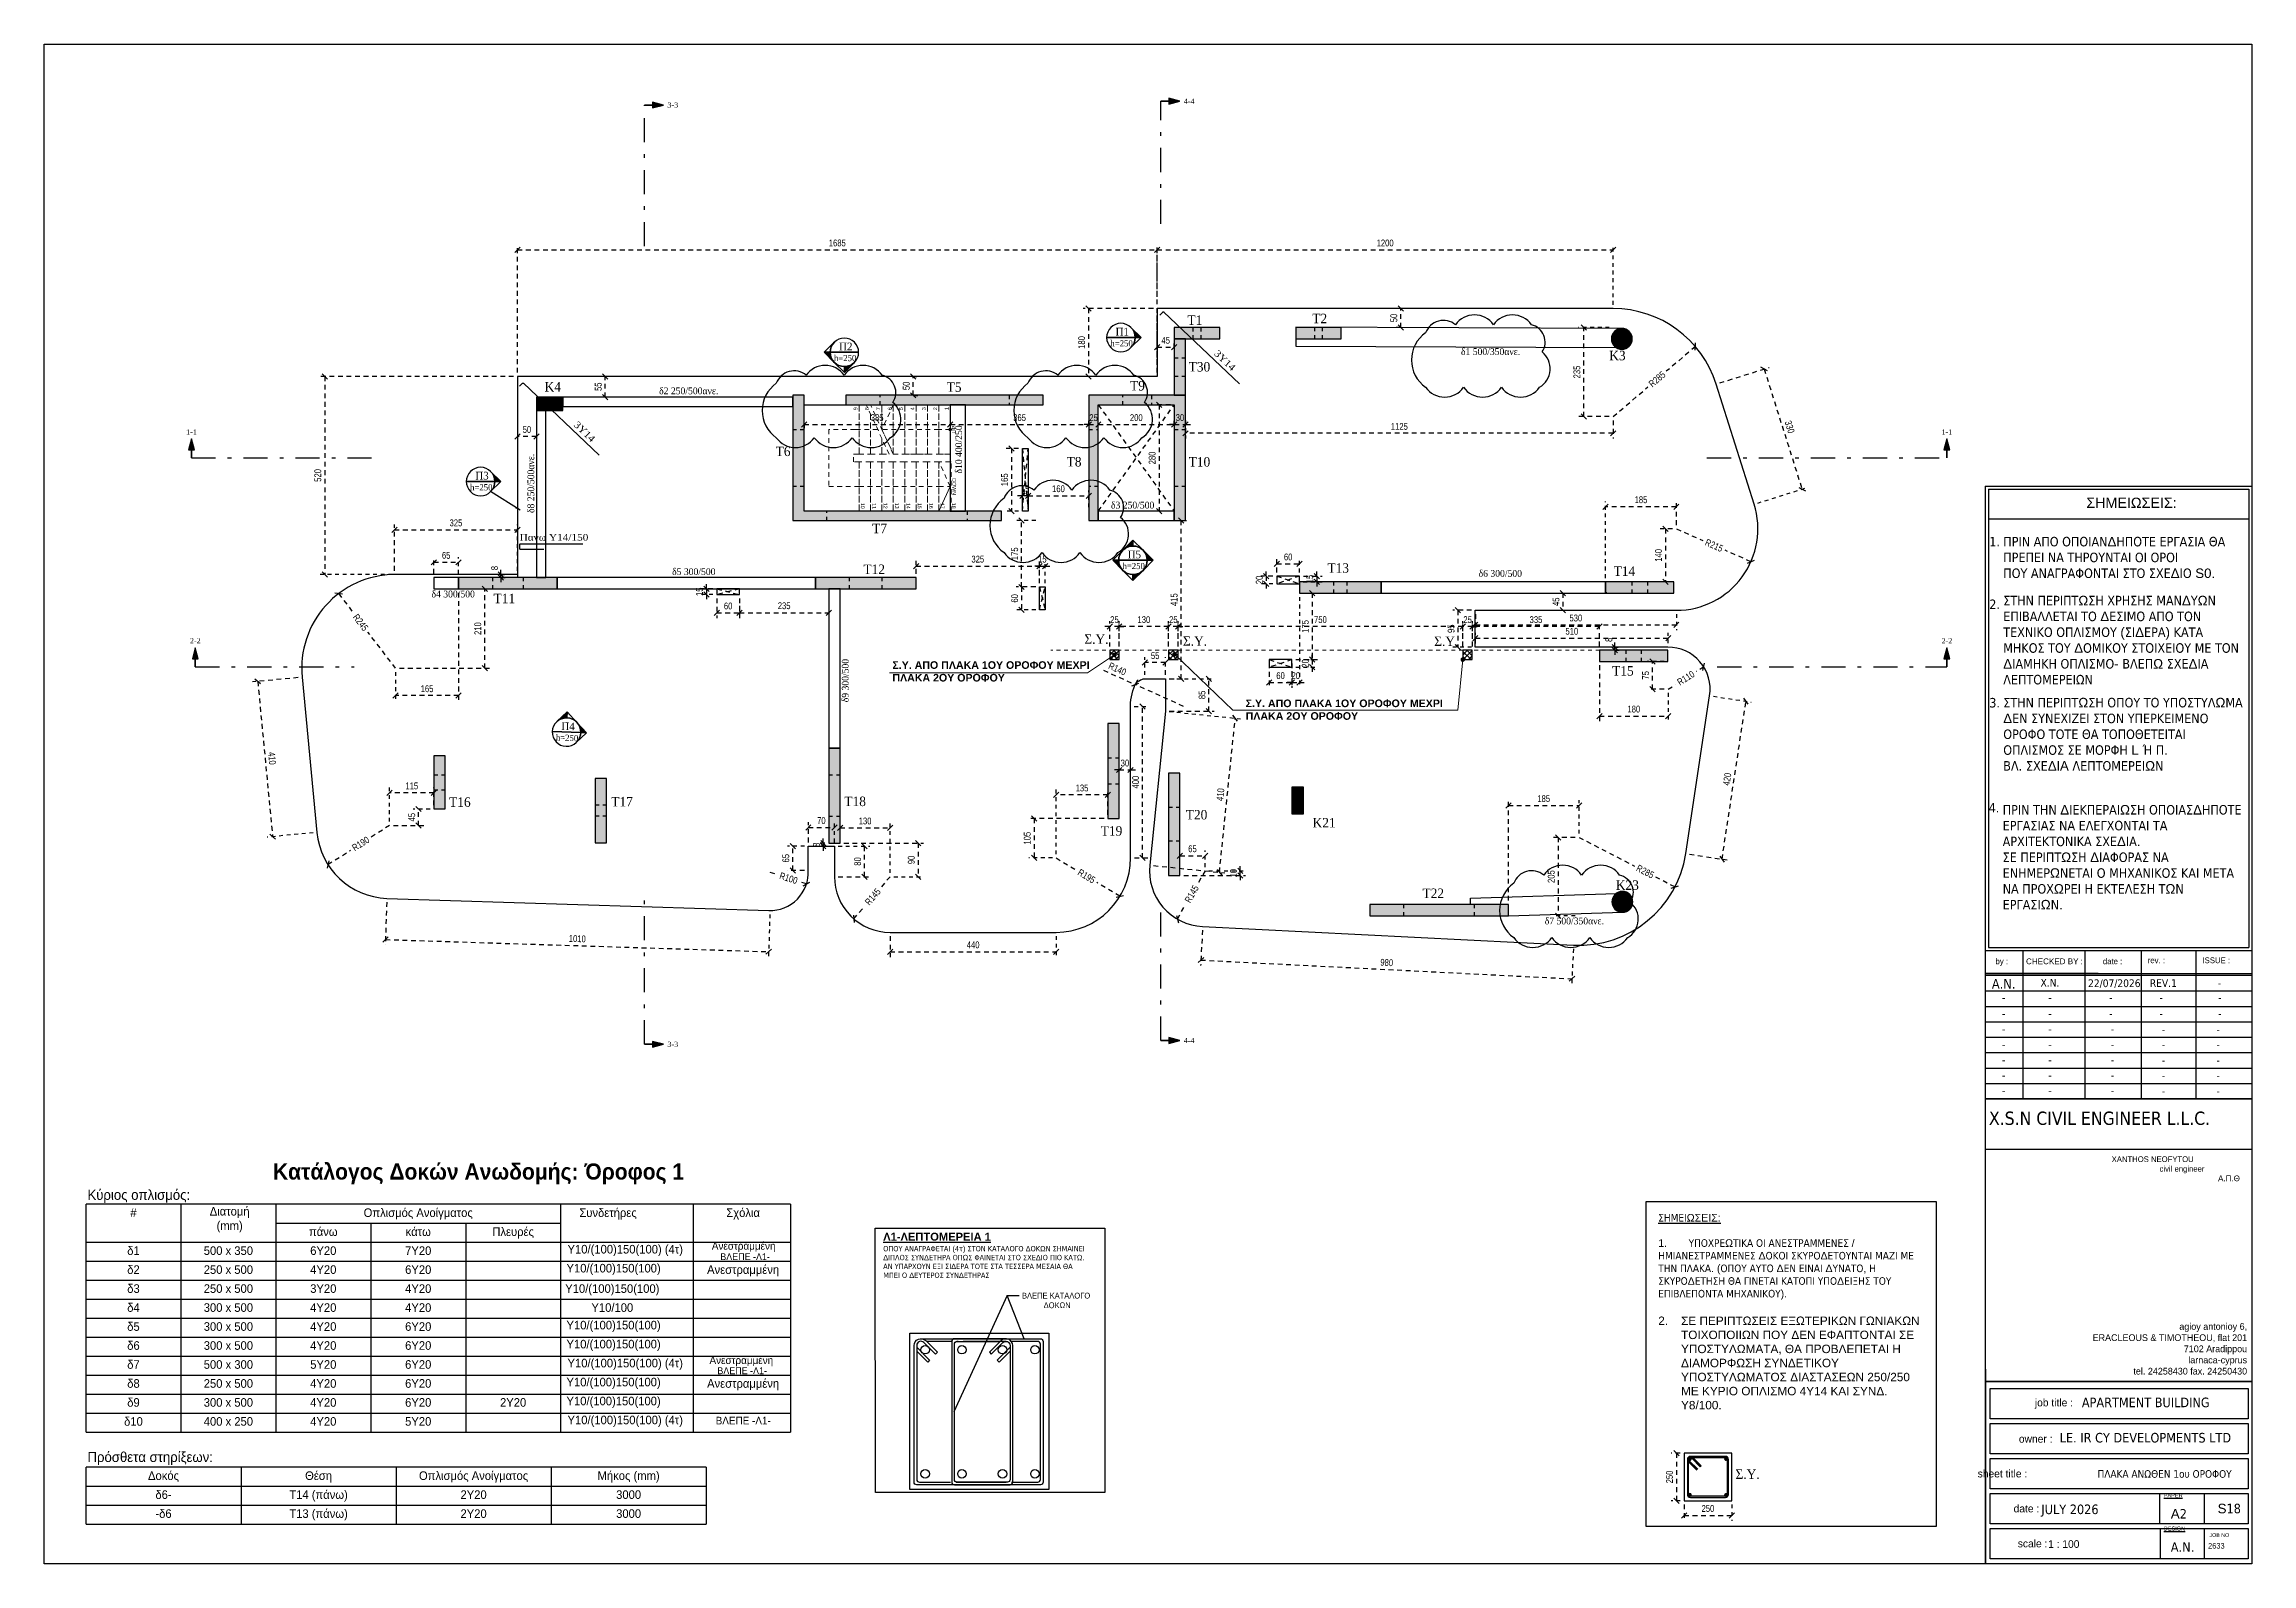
# Model space of a CAD drawing. Header units: millimetres. Extents: x -2171 to 1563, y -1758 to -1505.
# Drawn here: x -817.2 to -759, y -1630.3 to -1590.2 of the extents above; entities that cross this region are included whole.
import ezdxf
from ezdxf.enums import TextEntityAlignment as Align

# ---------------------------------------------------------------- set-up
doc = ezdxf.new("R2010")
doc.units = ezdxf.units.MM
doc.header["$PDMODE"] = 32
for name, pattern in [('DASHDOT', [25.4, 12.7, -6.35, 0, -6.35]), ('Dashed Small', [282.222222, 141.111111, -141.111111]), ('DASHED2', [0.375, 0.25, -0.125]), ('DOT', [0.025, 0, -0.025]), ('HIDDEN', [0.375, 0.25, -0.125]), ('HIDDEN2', [0.1875, 0.125, -0.0625])]:
    doc.linetypes.add(name, pattern=pattern)
doc.layers.get('Defpoints').update_dxf_attribs({"color": 6})
for name, color, linetype in [('-S-A3 PAGE', 3, 'Continuous'), ('-S_TEXT', 3, 'Continuous'), ('AM_5', 7, 'Continuous'), ('ANOIGMATA', 7, 'Continuous'), ('athinas comments', 10, 'Continuous'), ('Col_Det_1', 7, 'Continuous'), ('Col_Det_3', 7, 'Continuous'), ('Col_Det_Fill_3', 7, 'Continuous'), ('DIASTASEIS', 7, 'Continuous'), ('Fill_Col', 7, 'Continuous'), ('Fill_Col_1', 8, 'Continuous'), ('Geo_Beam', 7, 'Continuous'), ('Geo_Beam_0', 94, 'Continuous'), ('Geo_Col', 7, 'Continuous'), ('Geo_Lines', 7, 'Continuous'), ('Lines', 7, 'Continuous'), ('pinakaki', 153, 'Continuous'), ('Rods_Slab_0', 7, 'Continuous'), ('Sect_Line_Symbol', 7, 'Continuous'), ('STAIRS', 9, 'Continuous'), ('SY', 94, 'Continuous'), ('Text_Beam', 7, 'Continuous'), ('Text_Col_-1', 7, 'Continuous'), ('Text_Col_1', 7, 'Continuous'), ('Text_Reinf_Slab_0', 7, 'Continuous'), ('Text_Slab', 7, 'Continuous'), ('Texts', 7, 'Continuous')]:
    doc.layers.add(name, color=color, linetype=linetype)
doc.layers.add('A-ANNO-DIMS', color=1, linetype='Continuous', lineweight=9)
doc.layers.add('TEXT', color=20, linetype='Continuous', lineweight=13)
doc.styles.add('1-100', font='arial.ttf', dxfattribs={"width": 0.8})
doc.styles.add('ag', font='arial.ttf', dxfattribs={"height": 0.25})
doc.styles.add('GENERATED_STYLE_1', font='arial.ttf')
doc.styles.add('S1Arl27188_b_934_161', font='arial.ttf', dxfattribs={"width": 0.933629, "height": 2.71875})
doc.styles.add('S1Arl31900_b_934_161', font='arial.ttf', dxfattribs={"width": 0.933629, "height": 3.19})
doc.styles.add('S1Arl51040_B_934_161', font='', dxfattribs={"width": 0.933629, "height": 5.104})
doc.styles.add('S1TmsNwRmn1088_b_934_161', font='times.ttf', dxfattribs={"width": 0.933629, "height": 0.10875})
doc.styles.add('S1TmsNwRmn11_b_1089_161', font='times.ttf', dxfattribs={"width": 1.089234, "height": 0.001087})
doc.styles.add('S1TmsNwRmn11_b_934_161', font='times.ttf', dxfattribs={"width": 0.933629, "height": 0.001087})
doc.styles.add('S1TmsNwRmn1359_b_934_161', font='times.ttf', dxfattribs={"width": 0.933629, "height": 0.135937})
doc.styles.get("Standard").update_dxf_attribs({"font": 'tahoma.ttf'})
doc.styles.get('S1Arl51040_B_934_161').set_extended_font_data('Arial', bold=True)
doc.dimstyles.new('CHRISTOFOROS', dxfattribs={"dimscale": 0.2, "dimtxt": 0.25, "dimasz": 0.6, "dimexe": 0, "dimexo": 0, "dimgap": 0, "dimtad": 0, "dimdec": 0, "dimlfac": 100, "dimzin": 0, "dimdsep": 46, "dimtxsty": 'ag', "dimblk": 'ARCHTICK', "dimcen": 0, "dimclrd": 256, "dimclre": 256, "dimclrt": 1, "dimaunit": 1, "dimadec": 0, "dimazin": 0, "dimtfac": 1, "dimtdec": 0, "dimtofl": 0, "dimtmove": 0, "dimatfit": 3, "dimfxl": 1, "dimtolj": 1, "dimtzin": 0, "dimlwd": -1, "dimlwe": -1, "dimarcsym": 0})
doc.dimstyles.new('Copy of 1-100', dxfattribs={"dimtxt": 0.18, "dimasz": 0.14, "dimexe": 0.14, "dimexo": 0.1, "dimgap": 0.09, "dimtad": 1, "dimdec": 0, "dimlfac": 100, "dimrnd": 5, "dimzin": 5, "dimdsep": 46, "dimtxsty": '1-100', "dimblk": 'OBLIQUE', "dimcen": 0.09, "dimclrd": 1, "dimclre": 1, "dimclrt": 2, "dimadec": 0, "dimazin": 0, "dimtfac": 1, "dimtdec": 0, "dimtix": 1, "dimtmove": 2, "dimatfit": 3, "dimfxl": 5, "dimfxlon": 1, "dimtolj": 1, "dimtzin": 5, "dimarcsym": 0})
doc.dimstyles.new('dim 1-20', dxfattribs={"dimtxt": 0.18, "dimasz": 0.14, "dimexe": 0.14, "dimexo": 0.1, "dimgap": 0.09, "dimtad": 1, "dimdec": 0, "dimlfac": 200, "dimzin": 5, "dimdsep": 46, "dimtxsty": '1-100', "dimblk": 'OBLIQUE', "dimcen": 0.09, "dimclrd": 1, "dimclre": 1, "dimclrt": 2, "dimadec": 0, "dimazin": 0, "dimtfac": 1, "dimtdec": 0, "dimtix": 1, "dimtmove": 2, "dimatfit": 3, "dimldrblk": 'OBLIQUE', "dimfxl": 5, "dimfxlon": 1, "dimtolj": 1, "dimtzin": 5, "dimarcsym": 0})

msp = doc.modelspace()

# ---------------------------------------------------------------- texts
at = {"layer": '-S_TEXT', "char_height": 0.2, "attachment_point": 1}
for insert in [(-794.8486, -1606.5106, 0), (-785.5444, -1607.5196, 0)]:
    msp.add_mtext_dynamic_manual_height_columns('\\A1;\\pxql;{\\fArial|b1|i0|c161|p34;Σ.Υ. ΑΠΟ ΠΛΑΚΑ 1ΟΥ ΟΡΟΦΟΥ ΜΕΧΡΙ \\PΠΛΑΚΑ 2ΟΥ ΟΡΟΦΟΥ}', width=9.978535, gutter_width=1.2, heights=[1.0598], dxfattribs=dict(at, insert=insert))
at = {"layer": '-S_TEXT', "linetype": 'Continuous', "ltscale": 0.5, "insert": (-774.677, -1621.0739), "char_height": 0.2, "attachment_point": 1}
msp.add_mtext_dynamic_manual_height_columns('\\pxql;{\\LΣΗΜΕΙ\\fArial|b0|i0|c186|p34;Ω\\fArial|b0|i0|c161|p34;ΣΕΙΣ\\fArial|b0|i0|c186|p34;:\\P\\l\\P\\pi-3,l3,t3;1.^I}ΥΠΟΧΡΕ{\\fArial|b0|i0|c186|p34;Ω}ΤΙΚΑ ΟΙ ΑΝΕΣΤΡΑΜΜΕΝΕΣ {\\fArial|b0|i0|c186|p34;/ }ΗΜΙΑΝΕΣΤΡΑΜΜΕΝΕΣ {\\fArial|b0|i0|c186|p34;Δ}ΟΚΟΙ ΣΚΥΡΟ{\\fArial|b0|i0|c186|p34;Δ}ΕΤΟΥΝΤΑΙ ΜΑΖΙ ΜΕ ΤΗΝ ΠΛΑΚΑ{\\fArial|b0|i0|c186|p34;. (}ΟΠΟΥ ΑΥΤΟ {\\fArial|b0|i0|c186|p34;Δ}ΕΝ ΕΙΝΑΙ {\\fArial|b0|i0|c186|p34;Δ}ΥΝΑΤΟ{\\fArial|b0|i0|c186|p34;, }Η ΣΚΥΡΟ{\\fArial|b0|i0|c186|p34;Δ}ΕΤΗΣΗ ΘΑ ΓΙΝΕΤΑΙ ΚΑΤΟΠΙ ΥΠΟ{\\fArial|b0|i0|c186|p34;Δ}ΕΙΞΗΣ ΤΟΥ ΕΠΙΒΛΕΠΟΝΤΑ ΜΗΧΑΝΙΚΟΥ{\\fArial|b0|i0|c186|p34;).\\P\\pi0,l0,tz;\\A1;\\fArial|b0|i0|c161|p34;\\H1.11111x;\\P\\pi-3,l3,t3;2.^IΣΕ ΠΕΡΙΠΤ\\fArial|b0|i0|c186|p34;Ω\\fArial|b0|i0|c161|p34;ΣΕΙΣ ΕΞ\\fArial|b0|i0|c186|p34;Ω\\fArial|b0|i0|c161|p34;ΤΕΡΙΚ\\fArial|b0|i0|c186|p34;Ω\\fArial|b0|i0|c161|p34;Ν Γ\\fArial|b0|i0|c186|p34;Ω\\fArial|b0|i0|c161|p34;ΝΙΑΚ\\fArial|b0|i0|c186|p34;Ω\\fArial|b0|i0|c161|p34;Ν ΤΟΙΧΟΠΟΙΙ\\fArial|b0|i0|c186|p34;Ω\\fArial|b0|i0|c161|p34;Ν ΠΟΥ \\fArial|b0|i0|c186|p34;Δ\\fArial|b0|i0|c161|p34;ΕΝ ΕΦΑΠΤΟΝΤΑΙ ΣΕ ΥΠΟΣΤΥΛ\\fArial|b0|i0|c186|p34;Ω\\fArial|b0|i0|c161|p34;ΜΑΤΑ\\fArial|b0|i0|c186|p34;, \\fArial|b0|i0|c161|p34;ΘΑ ΠΡΟΒΛΕΠΕΤΑΙ Η \\fArial|b0|i0|c186|p34;Δ\\fArial|b0|i0|c161|p34;ΙΑΜΟΡΦ\\fArial|b0|i0|c186|p34;Ω\\fArial|b0|i0|c161|p34;ΣΗ ΣΥΝ\\fArial|b0|i0|c186|p34;Δ\\fArial|b0|i0|c161|p34;ΕΤΙΚΟΥ ΥΠΟΣΤΥΛ\\fArial|b0|i0|c186|p34;Ω\\fArial|b0|i0|c161|p34;ΜΑΤΟΣ \\fArial|b0|i0|c186|p34;Δ\\fArial|b0|i0|c161|p34;ΙΑΣΤΑΣΕ\\fArial|b0|i0|c186|p34;Ω\\fArial|b0|i0|c161|p34;Ν \\fArial|b0|i0|c186|p34;250/250\\fArial|b0|i0|c161|p34; ΜΕ ΚΥΡΙΟ ΟΠΛΙΣΜΟ \\fArial|b0|i0|c186|p34;4\\fArial|b0|i0|c161|p34;Υ\\fArial|b0|i0|c186|p34;14\\fArial|b0|i0|c161|p34; ΚΑΙ ΣΥΝ\\fArial|b0|i0|c186|p34;Δ. \\fArial|b0|i0|c161|p34;Υ\\fArial|b0|i0|c186|p34;8/100.}', width=7.052977, gutter_width=1, heights=[0], dxfattribs=at)
at = {"layer": '-S_TEXT', "ltscale": 5, "insert": (-759.9449, -1628.7101), "char_height": 0.252344, "attachment_point": 1}
msp.add_mtext_dynamic_manual_height_columns('{\\fArial|b0|i0|c186|p34;S}18', width=10.893157, gutter_width=1, heights=[0], dxfattribs=at)
at = {"layer": '-S_TEXT', "ltscale": 5, "insert": (-764.4845, -1629.6709), "char_height": 0.201875, "width": 3.338181, "attachment_point": 1}
msp.add_mtext('{\\fBankGothic Lt BT|b0|i0|c161|p34;\\C7; 1 : \\fBankGothic Lt BT|b0|i0|c0|p34;10\\fBankGothic Lt BT|b0|i0|c161|p34;0}', dxfattribs=at)
at = {"layer": 'A-ANNO-DIMS', "color": 7, "linetype": 'Continuous', "insert": (-763.1059, -1627.8249), "char_height": 0.2, "width": 4.491897, "attachment_point": 1}
msp.add_mtext('ΠΛΑΚΑ ΑΝΩΘΕΝ 1ου ΟΡΟΦΟΥ', dxfattribs=at)
at = {"layer": 'Sect_Line_Symbol', "color": 2, "style": 'S1TmsNwRmn1359_b_934_161', "width": 0.933629}
for s, p in [('3-3', (-800.7754, -1591.8537)), ('4-4', (-787.1754, -1591.7537)), ('4-4', (-787.1754, -1616.5037)), ('3-3', (-800.7754, -1616.6037))]:
    msp.add_text(s, height=0.13594, dxfattribs=at).set_placement(p, align=Align.MIDDLE_LEFT)
for s, p in [('1-1', (-813.3097, -1600.4037)), ('1-1', (-767.0754, -1600.4037)), ('2-2', (-813.2097, -1605.9037)), ('2-2', (-767.0754, -1605.9037))]:
    msp.add_text(s, height=0.13594, dxfattribs=at).set_placement(p, align=Align.TOP_CENTER)
at = {"layer": 'STAIRS', "color": 8, "lineweight": 15, "char_height": 0.1, "attachment_point": 4, "style": 'GENERATED_STYLE_1'}
for s, insert, rotation in [('\\A1;{\\pql;\\fArial|b0|i0|c0|p0;\\W1.000000;9}', (-795.8202, -1599.8949), 90), ('\\A1;{\\pql;\\fArial|b0|i0|c0|p0;\\W1.000000;8}', (-795.5202, -1599.8949), 90), ('\\A1;{\\pql;\\fArial|b0|i0|c0|p0;\\W1.000000;7}', (-795.2211, -1599.8949), 90), ('\\A1;{\\pql;\\fArial|b0|i0|c0|p0;\\W1.000000;6}', (-794.9202, -1599.8949), 90), ('\\A1;{\\pql;\\fArial|b0|i0|c0|p0;\\W1.000000;5}', (-794.6202, -1599.8949), 90), ('\\A1;{\\pql;\\fArial|b0|i0|c0|p0;\\W1.000000;4}', (-794.3211, -1599.8949), 90), ('\\A1;{\\pql;\\fArial|b0|i0|c0|p0;\\W1.000000;3}', (-794.0202, -1599.8949), 90), ('\\A1;{\\pql;\\fArial|b0|i0|c0|p0;\\W1.000000;2}', (-793.7211, -1599.8949), 90), ('\\A1;{\\pql;\\fArial|b0|i0|c0|p0;\\W1.000000;1}', (-793.4211, -1599.8949), 90), ('\\A1;{\\pql;\\fArial|b0|i0|c0|p0;\\W1.000000;UP}', (-793.2302, -1600.4989), 90), ('\\A1;{\\pql;\\fArial|b0|i0|c0|p0;\\W1.000000;DOWN}', (-793.2205, -1601.6866), 270), ('\\A1;{\\pql;\\fArial|b0|i0|c0|p0;\\W1.000000;10}', (-795.6305, -1602.3361), 270), ('\\A1;{\\pql;\\fArial|b0|i0|c0|p0;\\W1.000000;11}', (-795.3297, -1602.3463), 270), ('\\A1;{\\pql;\\fArial|b0|i0|c0|p0;\\W1.000000;12}', (-795.0297, -1602.3361), 270), ('\\A1;{\\pql;\\fArial|b0|i0|c0|p0;\\W1.000000;13}', (-794.7305, -1602.3361), 270), ('\\A1;{\\pql;\\fArial|b0|i0|c0|p0;\\W1.000000;14}', (-794.4297, -1602.3361), 270), ('\\A1;{\\pql;\\fArial|b0|i0|c0|p0;\\W1.000000;15}', (-794.1305, -1602.3361), 270), ('\\A1;{\\pql;\\fArial|b0|i0|c0|p0;\\W1.000000;16}', (-793.8305, -1602.3361), 270), ('\\A1;{\\pql;\\fArial|b0|i0|c0|p0;\\W1.000000;17}', (-793.5297, -1602.3361), 270), ('\\A1;{\\pql;\\fArial|b0|i0|c0|p0;\\W1.000000;18}', (-793.2305, -1602.3361), 270)]:
    msp.add_mtext(s, dxfattribs=dict(at, insert=insert, rotation=rotation))
at = {"layer": 'Text_Beam', "color": 3, "style": 'S1TmsNwRmn1088_b_934_161', "width": 0.933629}
for s, rotation, p in [(' δ1 500/350ανε.', 360, (-779.9367, -1598.4407)), (' δ10 400/250', 90, (-793.0142, -1601.6274)), (' δ8 250/500ανε.', 90, (-804.2826, -1602.6675)), (' δ6 300/500', 360, (-779.4721, -1604.2866)), (' δ9 300/500', 90, (-796.0004, -1607.6547))]:
    msp.add_text(s, height=0.18, rotation=rotation, dxfattribs=at).set_placement(p)
for s, p in [(' δ2 250/500ανε.', (-801.0564, -1599.4747)), (' δ3 250/500', (-789.1553, -1602.4873)), (' δ5 300/500', (-800.7143, -1604.2393)), (' δ4 300/500', (-807.0513, -1604.8287)), (' δ7 500/350ανε.', (-777.7301, -1613.4436))]:
    msp.add_text(s, height=0.18, dxfattribs=at).set_placement(p)
at = {"layer": 'Text_Col_-1', "color": 200, "style": 'S1TmsNwRmn11_b_934_161', "width": 0.933629}
for s, p in [('T1', (-787.0779, -1597.6477)), ('T2', (-783.7902, -1597.6029)), ('K3', (-775.9676, -1598.5794)), ('T30', (-787.0456, -1598.8755)), ('K4', (-804.0087, -1599.403)), ('T5', (-793.4202, -1599.4111)), ('T9', (-788.5893, -1599.376)), ('T6', (-797.923, -1601.1045)), ('T8', (-790.2596, -1601.3786)), ('T10', (-787.0452, -1601.3821)), ('T7', (-795.3823, -1603.1369)), ('T12', (-795.6113, -1604.2122)), ('T13', (-783.3901, -1604.1778)), ('T14', (-775.8536, -1604.2603)), ('T11', (-805.3544, -1604.9811)), ('T15', (-775.8921, -1606.8888)), ('T16', (-806.5247, -1610.3475)), ('T17', (-802.2515, -1610.3349)), ('T18', (-796.114, -1610.3272)), ('T20', (-787.1217, -1610.6795)), ('K21', (-783.7814, -1610.8902)), ('T19', (-789.3612, -1611.1063)), ('K23', (-775.7944, -1612.5343)), ('T22', (-780.8872, -1612.7496))]:
    msp.add_text(s, height=0.25, dxfattribs=at).set_placement(p)
at = {"layer": 'Text_Col_1', "color": 200, "style": 'S1TmsNwRmn11_b_934_161', "width": 0.933629}
for p in [(-789.7925, -1606.0504), (-787.197, -1606.101), (-780.5787, -1606.1085), (-772.6428, -1628.0561)]:
    msp.add_text('Σ.Υ.', height=0.25, dxfattribs=at).set_placement(p)
at = {"layer": 'Text_Reinf_Slab_0', "color": 7, "style": 'S1TmsNwRmn11_b_1089_161', "width": 1.089234}
for p in [(-786.3914, -1598.4224), (-803.2577, -1600.2985)]:
    msp.add_text('3Y14', height=0.18, rotation=316.449041, dxfattribs=at).set_placement(p)
msp.add_text('Πανω Y14/150', height=0.18, dxfattribs=at).set_placement((-804.6661, -1603.3359))
at = {"layer": 'Text_Slab', "color": 174, "style": 'S1TmsNwRmn1359_b_934_161', "width": 0.933629}
for s, p in [('   Π1', (-789.1863, -1597.9287, 4.425)), ('   Π2', (-796.4675, -1598.3182, 4.425)), ('   Π3', (-806.0505, -1601.7225, 4.425)), ('   Π5', (-788.8677, -1603.7977))]:
    msp.add_text(s, height=0.20391, dxfattribs=at).set_placement(p)
at = {"layer": 'Text_Slab', "color": 5, "style": 'S1TmsNwRmn1088_b_934_161', "width": 0.933629}
for p in [(-796.3884, -1598.6032, 4.425), (-789.1071, -1598.2137, 4.425), (-805.9714, -1602.0075, 4.425), (-788.7886, -1604.0827)]:
    msp.add_text('h=250', height=0.16312, dxfattribs=at).set_placement(p)
at = {"layer": 'Text_Slab', "color": 174, "style": 'S1TmsNwRmn1359_b_934_161', "width": 0.933629}
msp.add_text('   Π4', height=0.20391, rotation=358.105457, dxfattribs=at).set_placement((-803.7852, -1608.3126, 2.95))
at = {"layer": 'Text_Slab', "color": 5, "style": 'S1TmsNwRmn1088_b_934_161', "width": 0.933629}
msp.add_text('h=250', height=0.16312, rotation=358.105457, dxfattribs=at).set_placement((-803.7155, -1608.6001, 2.95))
at = {"layer": 'Texts', "color": 7, "style": 'S1Arl27188_b_934_161', "width": 0.933629}
for s, height, p in [('#', 0.2266, (-814.8382, -1621.1541)), ('Οπλισμός Ανοίγματος', 0.226562, (-807.3382, -1621.1541)), ('Συνδετήρες', 0.22656, (-802.3382, -1621.1541)), ('Σχόλια', 0.22656, (-798.7806, -1621.1541)), ('πάνω', 0.22656, (-809.8382, -1621.6541)), ('κάτω', 0.22656, (-807.3382, -1621.6541)), ('Πλευρές', 0.22656, (-804.8382, -1621.6541)), ('δ1', 0.22656, (-814.8382, -1622.1541)), ('500 x 350', 0.22656, (-812.3382, -1622.1541)), ('6Y20', 0.22656, (-809.8382, -1622.1541)), ('7Y20', 0.22656, (-807.3382, -1622.1541)), ('Ανεστραμμένη', 0.2, (-798.7669, -1622.0153)), ('δ2', 0.22656, (-814.8382, -1622.6541)), ('250 x 500', 0.22656, (-812.3382, -1622.6541)), ('4Y20', 0.22656, (-809.8382, -1622.6541)), ('6Y20', 0.22656, (-807.3382, -1622.6541)), ('Ανεστραμμένη', 0.226562, (-798.7806, -1622.6541)), ('δ3', 0.22656, (-814.8382, -1623.1541)), ('δ4', 0.22656, (-814.8382, -1623.6541)), ('300 x 500', 0.22656, (-812.3382, -1623.6541)), ('250 x 500', 0.22656, (-812.3382, -1623.1541)), ('4Y20', 0.22656, (-809.8382, -1623.6541)), ('3Y20', 0.22656, (-809.8382, -1623.1541)), ('4Y20', 0.22656, (-807.3382, -1623.1541)), ('4Y20', 0.22656, (-807.3382, -1623.6541)), ('Y10/(100)150(100)', 0.226562, (-802.2257, -1623.1541)), ('Y10/100', 0.22656, (-802.2257, -1623.6541)), ('δ5', 0.22656, (-814.8382, -1624.1541)), ('300 x 500', 0.22656, (-812.3382, -1624.1541)), ('4Y20', 0.22656, (-809.8382, -1624.1541)), ('6Y20', 0.22656, (-807.3382, -1624.1541)), ('δ6', 0.22656, (-814.8382, -1624.6541)), ('300 x 500', 0.22656, (-812.3382, -1624.6541)), ('4Y20', 0.22656, (-809.8382, -1624.6541)), ('6Y20', 0.22656, (-807.3382, -1624.6541)), ('δ7', 0.22656, (-814.8382, -1625.1541)), ('500 x 300', 0.22656, (-812.3382, -1625.1541)), ('5Y20', 0.22656, (-809.8382, -1625.1541)), ('6Y20', 0.22656, (-807.3382, -1625.1541)), ('Ανεστραμμένη', 0.2, (-798.828, -1625.028)), ('δ8', 0.22656, (-814.8382, -1625.6541)), ('250 x 500', 0.22656, (-812.3382, -1625.6541)), ('4Y20', 0.22656, (-809.8382, -1625.6541)), ('6Y20', 0.22656, (-807.3382, -1625.6541)), ('Ανεστραμμένη', 0.226562, (-798.7806, -1625.6541)), ('δ9', 0.22656, (-814.8382, -1626.1541)), ('300 x 500', 0.22656, (-812.3382, -1626.1541)), ('4Y20', 0.22656, (-809.8382, -1626.1541)), ('6Y20', 0.22656, (-807.3382, -1626.1541)), ('2Y20', 0.22656, (-804.8382, -1626.1541)), ('δ10', 0.22656, (-814.8382, -1626.6541)), ('400 x 250', 0.22656, (-812.3382, -1626.6541)), ('4Y20', 0.22656, (-809.8382, -1626.6541)), ('5Y20', 0.22656, (-807.3382, -1626.6541)), ('Δοκός', 0.22656, (-814.0466, -1628.0834)), ('Θέση', 0.22656, (-809.9632, -1628.0834)), ('Οπλισμός Ανοίγματος', 0.226562, (-805.8799, -1628.0834)), ('Μήκος (mm)', 0.22656, (-801.7966, -1628.0834)), ('δ6-', 0.22656, (-814.0466, -1628.5834)), ('Τ14 (πάνω)', 0.22656, (-809.9632, -1628.5834)), ('2Y20', 0.22656, (-805.8799, -1628.5834)), ('3000', 0.22656, (-801.7966, -1628.5834)), ('-δ6', 0.22656, (-814.0466, -1629.0834)), ('Τ13 (πάνω)', 0.22656, (-809.9632, -1629.0834)), ('2Y20', 0.22656, (-805.8799, -1629.0834)), ('3000', 0.22656, (-801.7966, -1629.0834))]:
    msp.add_text(s, height=height, dxfattribs=at).set_placement(p, align=Align.CENTER)
at = {"layer": 'Texts', "color": 7}
for s, insert, char_height, width, attachment_point, style in [('Κατάλογος Δοκών Ανωδομής: Όροφος 1', (-805.7505, -1619.7429), 0.425333, 20.55, 2, 'S1Arl51040_B_934_161'), ('Κύριος οπλισμός:^M^J', (-816.0491, -1620.4371), 0.265833, 20.55, 1, 'S1Arl31900_b_934_161'), ('Διατομή^M^J(mm)', (-812.3048, -1620.8899), 0.226562, 2.5, 2, 'S1Arl27188_b_934_161'), ('Y10/(100)150(100) (4τ)', (-801.8854, -1621.8899), 0.226562, 5.712085, 2, 'S1Arl27188_b_934_161'), ('ΒΛΕΠΕ -Λ1-', (-798.7283, -1622.1115), 0.18, 2.45, 2, 'S1Arl27188_b_934_161'), ('Y10/(100)150(100)', (-802.1923, -1622.3899), 0.226562, 2.5, 2, 'S1Arl27188_b_934_161'), ('Y10/(100)150(100)', (-802.1923, -1623.8899), 0.226562, 2.5, 2, 'S1Arl27188_b_934_161'), ('Y10/(100)150(100)', (-802.1923, -1624.3899), 0.226562, 2.5, 2, 'S1Arl27188_b_934_161'), ('Y10/(100)150(100) (4τ)', (-801.8854, -1624.8899), 0.226562, 7.430651, 2, 'S1Arl27188_b_934_161'), ('ΒΛΕΠΕ -Λ1-', (-798.8058, -1625.116), 0.18, 2.45, 2, 'S1Arl27188_b_934_161'), ('Y10/(100)150(100)', (-802.1923, -1625.3899), 0.226562, 2.5, 2, 'S1Arl27188_b_934_161'), ('Y10/(100)150(100)', (-802.1923, -1625.8899), 0.226562, 2.5, 2, 'S1Arl27188_b_934_161'), ('Y10/(100)150(100) (4τ)', (-801.8854, -1626.3899), 0.226562, 6.571356, 2, 'S1Arl27188_b_934_161'), ('ΒΛΕΠΕ -Λ1-', (-798.7774, -1626.4193), 0.2, 2.45, 2, 'S1Arl27188_b_934_161'), ('^M^JΠρόσθετα στηρίξεων:^M^J', (-816.0491, -1626.9019), 0.265833, 20.55, 1, 'S1Arl31900_b_934_161')]:
    msp.add_mtext(s, dxfattribs=dict(at, insert=insert, char_height=char_height, width=width, attachment_point=attachment_point, style=style))

# ---------------------------------------------------------------- blocks, each defined once
blk = doc.blocks.new('Label_Όροφος 1-RC_XSN2633_2526')
at = {"layer": 'Text_Slab'}
for points in [[(-0.177, -0.177, -0.198912), (-0.25, 0), (-0.354, 0)], [(-0.177, 0.177, -0.198912), (0, 0.25), (0, 0.354)], [(0.177, 0.177, -0.198912), (0.25, 0), (0.354, 0)], [(0.177, -0.177, -0.198912), (0, -0.25), (0, -0.354)]]:
    blk.add_hatch(color=174, dxfattribs=at).paths.add_polyline_path(points)
at = {"layer": 'Text_Slab', "color": 174}
for points in [[(-0.25, 0, -0.198912), (-0.177, 0.177), (-0.354, 0)], [(-0.177, -0.177, -0.198912), (-0.25, 0), (-0.354, 0)], [(-0.25, 0, 0.414214), (0, -0.25, 0.414214), (0.25, 0, 0.414214), (0, 0.25, 0.414214)], [(-0.177, 0.177, -0.198912), (0, 0.25), (0, 0.354)], [(0, 0.25, -0.198912), (0.177, 0.177), (0, 0.354)], [(0.177, 0.177, -0.198912), (0.25, 0), (0.354, 0)], [(0.25, 0, -0.198912), (0.177, -0.177), (0.354, 0)], [(0, -0.25, -0.198912), (-0.177, -0.177), (0, -0.354)], [(0.177, -0.177, -0.198912), (0, -0.25), (0, -0.354)]]:
    blk.add_lwpolyline(points, format="xyb", close=True, dxfattribs=at)
blk.add_lwpolyline([(0.25, 0), (-0.25, 0)], close=True, dxfattribs=at)
blk = doc.blocks.new('Label_Όροφος 1-RC_XSN2633_2527')
at = {"layer": 'Text_Slab'}
for points in [[(-0.171, 0.183, -0.198912), (0.008, 0.25), (0.012, 0.353)], [(0.183, 0.171, -0.198912), (0.25, -0.008), (0.353, -0.012)]]:
    blk.add_hatch(color=174, dxfattribs=at).paths.add_polyline_path(points)
at = {"layer": 'Text_Slab', "color": 174}
for points in [[(-0.25, 0.008, 0.414214), (-0.008, -0.25, 0.414214), (0.25, -0.008, 0.414214), (0.008, 0.25, 0.414214)], [(-0.171, 0.183, -0.198912), (0.008, 0.25), (0.012, 0.353)], [(0.008, 0.25, -0.198912), (0.183, 0.171), (0.012, 0.353)], [(0.183, 0.171, -0.198912), (0.25, -0.008), (0.353, -0.012)], [(0.25, -0.008, -0.198912), (0.171, -0.183), (0.353, -0.012)]]:
    blk.add_lwpolyline(points, format="xyb", close=True, dxfattribs=at)
blk.add_lwpolyline([(0.25, -0.008), (-0.25, 0.008)], close=True, dxfattribs=at)
blk = doc.blocks.new('Label_Όροφος 1-RC_XSN2633_2528')
at = {"layer": 'Text_Slab'}
blk.add_hatch(color=174, dxfattribs=at).paths.add_polyline_path([(0.177, 0.177, -0.198912), (0.25, 0), (0.354, 0)])
at = {"layer": 'Text_Slab', "color": 174}
for points in [[(-0.25, 0, 0.414214), (0, -0.25, 0.414214), (0.25, 0, 0.414214), (0, 0.25, 0.414214)], [(0.177, 0.177, -0.198912), (0.25, 0), (0.354, 0)], [(0.25, 0, -0.198912), (0.177, -0.177), (0.354, 0)]]:
    blk.add_lwpolyline(points, format="xyb", close=True, dxfattribs=at)
blk.add_lwpolyline([(0.25, 0), (-0.25, 0)], close=True, dxfattribs=at)
blk = doc.blocks.new('Label_Όροφος 1-RC_XSN2633_2529')
at = {"layer": 'Text_Slab'}
for points in [[(-0.177, -0.177, -0.198912), (-0.25, 0), (-0.354, 0)], [(0.177, -0.177, -0.198912), (0, -0.25), (0, -0.354)]]:
    blk.add_hatch(color=174, dxfattribs=at).paths.add_polyline_path(points)
at = {"layer": 'Text_Slab', "color": 174}
for points in [[(-0.25, 0, -0.198912), (-0.177, 0.177), (-0.354, 0)], [(-0.177, -0.177, -0.198912), (-0.25, 0), (-0.354, 0)], [(-0.25, 0, 0.414214), (0, -0.25, 0.414214), (0.25, 0, 0.414214), (0, 0.25, 0.414214)], [(0, -0.25, -0.198912), (-0.177, -0.177), (0, -0.354)], [(0.177, -0.177, -0.198912), (0, -0.25), (0, -0.354)]]:
    blk.add_lwpolyline(points, format="xyb", close=True, dxfattribs=at)
blk.add_lwpolyline([(0.25, 0), (-0.25, 0)], close=True, dxfattribs=at)
blk = doc.blocks.new('_Oblique')
at = {"color": 0, "linetype": 'ByBlock', "lineweight": -2}
blk.add_line((-0.5, -0.5), (0.5, 0.5), dxfattribs=at)
blk = doc.blocks.new('*D191')
at = {"layer": 'A-ANNO-DIMS', "color": 1, "linetype": 'HIDDEN', "lineweight": -2, "ltscale": 0.5, "transparency": 16777216}
blk.add_line((-787.525, -1599.754), (-787.965, -1599.754), dxfattribs=at)
at = {"layer": 'A-ANNO-DIMS', "color": 1, "linetype": 'DASHED2', "lineweight": -2, "ltscale": 0.5, "transparency": 16777216}
blk.add_line((-787.825, -1599.754), (-787.825, -1602.554), dxfattribs=at)
at = {"layer": 'A-ANNO-DIMS', "color": 1, "linetype": 'HIDDEN2', "lineweight": -2, "ltscale": 0.5, "transparency": 16777216}
blk.add_line((-787.526, -1602.554), (-787.965, -1602.554), dxfattribs=at)
at = {"layer": 'Defpoints', "color": 0, "ltscale": 0.5, "transparency": 16777216}
for p in [(-787.425, -1599.754), (-787.825, -1602.554), (-787.426, -1602.554)]:
    blk.add_point(p, dxfattribs=at)
at = {"layer": 'A-ANNO-DIMS', "color": 1, "lineweight": -2, "ltscale": 0.5, "transparency": 16777216, "xscale": 0.14, "yscale": 0.14, "zscale": 0.14}
for p, rotation in [((-787.825, -1599.754), 90), ((-787.825, -1602.554), 270)]:
    blk.add_blockref('_Oblique', p, dxfattribs=dict(at, rotation=rotation))
at = {"layer": 'A-ANNO-DIMS', "color": 2, "ltscale": 0.5, "transparency": 16777216, "insert": (-788.007, -1601.154), "char_height": 0.18, "attachment_point": 5, "rotation": 90, "style": '1-100'}
blk.add_mtext('\\A1;280', dxfattribs=at)
blk = doc.blocks.new('*D192')
at = {"layer": 'A-ANNO-DIMS', "color": 1, "linetype": 'HIDDEN', "lineweight": -2, "ltscale": 0.5, "transparency": 16777216}
blk.add_line((-797.175, -1600.244), (-797.175, -1600.414), dxfattribs=at)
at = {"layer": 'A-ANNO-DIMS', "color": 1, "linetype": 'DASHED2', "lineweight": -2, "ltscale": 0.5, "transparency": 16777216}
blk.add_line((-797.175, -1600.274), (-793.325, -1600.274), dxfattribs=at)
at = {"layer": 'A-ANNO-DIMS', "color": 1, "linetype": 'HIDDEN2', "lineweight": -2, "ltscale": 0.5, "transparency": 16777216}
blk.add_line((-793.325, -1600.244), (-793.325, -1600.414), dxfattribs=at)
at = {"layer": 'Defpoints', "color": 0, "ltscale": 0.5, "transparency": 16777216}
for p in [(-797.175, -1600.144), (-793.325, -1600.144), (-793.325, -1600.274)]:
    blk.add_point(p, dxfattribs=at)
at = {"layer": 'A-ANNO-DIMS', "color": 1, "lineweight": -2, "ltscale": 0.5, "transparency": 16777216, "xscale": 0.14, "yscale": 0.14, "zscale": 0.14, "rotation": 180}
blk.add_blockref('_Oblique', (-797.175, -1600.274), dxfattribs=at)
at = {"layer": 'A-ANNO-DIMS', "color": 1, "lineweight": -2, "ltscale": 0.5, "transparency": 16777216, "xscale": 0.14, "yscale": 0.14, "zscale": 0.14}
blk.add_blockref('_Oblique', (-793.325, -1600.274), dxfattribs=at)
at = {"layer": 'A-ANNO-DIMS', "color": 2, "ltscale": 0.5, "transparency": 16777216, "insert": (-795.25, -1600.092), "char_height": 0.18, "attachment_point": 5, "style": '1-100'}
blk.add_mtext('\\A1;385', dxfattribs=at)
blk = doc.blocks.new('*D193')
at = {"layer": 'A-ANNO-DIMS', "color": 1, "linetype": 'HIDDEN2', "lineweight": -2, "ltscale": 0.5, "transparency": 16777216}
blk.add_line((-789.675, -1600.304), (-789.675, -1600.134), dxfattribs=at)
at = {"layer": 'A-ANNO-DIMS', "color": 1, "linetype": 'HIDDEN', "lineweight": -2, "ltscale": 0.5, "transparency": 16777216}
blk.add_line((-793.325, -1600.244), (-793.325, -1600.414), dxfattribs=at)
at = {"layer": 'A-ANNO-DIMS', "color": 1, "linetype": 'DASHED2', "lineweight": -2, "ltscale": 0.5, "transparency": 16777216}
blk.add_line((-793.325, -1600.274), (-789.675, -1600.274), dxfattribs=at)
at = {"layer": 'Defpoints', "color": 0, "ltscale": 0.5, "transparency": 16777216}
for p in [(-793.325, -1600.144), (-789.675, -1600.274), (-789.675, -1600.404)]:
    blk.add_point(p, dxfattribs=at)
at = {"layer": 'A-ANNO-DIMS', "color": 1, "lineweight": -2, "ltscale": 0.5, "transparency": 16777216, "xscale": 0.14, "yscale": 0.14, "zscale": 0.14, "rotation": 180}
blk.add_blockref('_Oblique', (-793.325, -1600.274), dxfattribs=at)
at = {"layer": 'A-ANNO-DIMS', "color": 1, "lineweight": -2, "ltscale": 0.5, "transparency": 16777216, "xscale": 0.14, "yscale": 0.14, "zscale": 0.14}
blk.add_blockref('_Oblique', (-789.675, -1600.274), dxfattribs=at)
at = {"layer": 'A-ANNO-DIMS', "color": 2, "ltscale": 0.5, "transparency": 16777216, "insert": (-791.5, -1600.092), "char_height": 0.18, "attachment_point": 5, "style": '1-100'}
blk.add_mtext('\\A1;365', dxfattribs=at)
blk = doc.blocks.new('*D194')
at = {"layer": 'A-ANNO-DIMS', "color": 1, "linetype": 'HIDDEN', "lineweight": -2, "ltscale": 0.5, "transparency": 16777216}
blk.add_line((-789.675, -1600.304), (-789.675, -1600.134), dxfattribs=at)
at = {"layer": 'A-ANNO-DIMS', "color": 1, "linetype": 'HIDDEN2', "lineweight": -2, "ltscale": 0.5, "transparency": 16777216}
blk.add_line((-789.425, -1600.304), (-789.425, -1600.134), dxfattribs=at)
at = {"layer": 'A-ANNO-DIMS', "color": 1, "linetype": 'DASHED2', "lineweight": -2, "ltscale": 0.5, "transparency": 16777216}
for p, q in [((-789.675, -1600.274), (-789.815, -1600.274)), ((-789.675, -1600.274), (-789.425, -1600.274)), ((-789.425, -1600.274), (-789.285, -1600.274))]:
    blk.add_line(p, q, dxfattribs=at)
at = {"layer": 'Defpoints', "color": 0, "ltscale": 0.5, "transparency": 16777216}
for p in [(-789.675, -1600.404), (-789.425, -1600.274), (-789.425, -1600.404)]:
    blk.add_point(p, dxfattribs=at)
at = {"layer": 'A-ANNO-DIMS', "color": 1, "lineweight": -2, "ltscale": 0.5, "transparency": 16777216, "xscale": 0.14, "yscale": 0.14, "zscale": 0.14}
blk.add_blockref('_Oblique', (-789.675, -1600.274), dxfattribs=at)
at = {"layer": 'A-ANNO-DIMS', "color": 1, "lineweight": -2, "ltscale": 0.5, "transparency": 16777216, "xscale": 0.14, "yscale": 0.14, "zscale": 0.14, "rotation": 180}
blk.add_blockref('_Oblique', (-789.425, -1600.274), dxfattribs=at)
at = {"layer": 'A-ANNO-DIMS', "color": 2, "ltscale": 0.5, "transparency": 16777216, "insert": (-789.55, -1600.092), "char_height": 0.18, "attachment_point": 5, "style": '1-100'}
blk.add_mtext('\\A1;25', dxfattribs=at)
blk = doc.blocks.new('*D195')
at = {"layer": 'A-ANNO-DIMS', "color": 1, "linetype": 'HIDDEN', "lineweight": -2, "ltscale": 0.5, "transparency": 16777216}
blk.add_line((-789.425, -1600.304), (-789.425, -1600.134), dxfattribs=at)
at = {"layer": 'A-ANNO-DIMS', "color": 1, "linetype": 'HIDDEN2', "lineweight": -2, "ltscale": 0.5, "transparency": 16777216}
blk.add_line((-787.425, -1600.304), (-787.425, -1600.134), dxfattribs=at)
at = {"layer": 'A-ANNO-DIMS', "color": 1, "linetype": 'DASHED2', "lineweight": -2, "ltscale": 0.5, "transparency": 16777216}
blk.add_line((-789.425, -1600.274), (-787.425, -1600.274), dxfattribs=at)
at = {"layer": 'Defpoints', "color": 0, "ltscale": 0.5, "transparency": 16777216}
for p in [(-789.425, -1600.404), (-787.425, -1600.274), (-787.425, -1600.404)]:
    blk.add_point(p, dxfattribs=at)
at = {"layer": 'A-ANNO-DIMS', "color": 1, "lineweight": -2, "ltscale": 0.5, "transparency": 16777216, "xscale": 0.14, "yscale": 0.14, "zscale": 0.14, "rotation": 180}
blk.add_blockref('_Oblique', (-789.425, -1600.274), dxfattribs=at)
at = {"layer": 'A-ANNO-DIMS', "color": 1, "lineweight": -2, "ltscale": 0.5, "transparency": 16777216, "xscale": 0.14, "yscale": 0.14, "zscale": 0.14}
blk.add_blockref('_Oblique', (-787.425, -1600.274), dxfattribs=at)
at = {"layer": 'A-ANNO-DIMS', "color": 2, "ltscale": 0.5, "transparency": 16777216, "insert": (-788.425, -1600.092), "char_height": 0.18, "attachment_point": 5, "style": '1-100'}
blk.add_mtext('\\A1;200', dxfattribs=at)
blk = doc.blocks.new('*D196')
at = {"layer": 'A-ANNO-DIMS', "color": 1, "linetype": 'HIDDEN', "lineweight": -2, "ltscale": 0.5, "transparency": 16777216}
blk.add_line((-787.425, -1600.304), (-787.425, -1600.134), dxfattribs=at)
at = {"layer": 'A-ANNO-DIMS', "color": 1, "linetype": 'HIDDEN2', "lineweight": -2, "ltscale": 0.5, "transparency": 16777216}
blk.add_line((-787.125, -1600.304), (-787.125, -1600.134), dxfattribs=at)
at = {"layer": 'A-ANNO-DIMS', "color": 1, "linetype": 'DASHED2', "lineweight": -2, "ltscale": 0.5, "transparency": 16777216}
for p, q in [((-787.425, -1600.274), (-787.565, -1600.274)), ((-787.425, -1600.274), (-787.125, -1600.274)), ((-787.125, -1600.274), (-786.985, -1600.274))]:
    blk.add_line(p, q, dxfattribs=at)
at = {"layer": 'Defpoints', "color": 0, "ltscale": 0.5, "transparency": 16777216}
for p in [(-787.425, -1600.404), (-787.125, -1600.274), (-787.125, -1600.404)]:
    blk.add_point(p, dxfattribs=at)
at = {"layer": 'A-ANNO-DIMS', "color": 1, "lineweight": -2, "ltscale": 0.5, "transparency": 16777216, "xscale": 0.14, "yscale": 0.14, "zscale": 0.14}
blk.add_blockref('_Oblique', (-787.425, -1600.274), dxfattribs=at)
at = {"layer": 'A-ANNO-DIMS', "color": 1, "lineweight": -2, "ltscale": 0.5, "transparency": 16777216, "xscale": 0.14, "yscale": 0.14, "zscale": 0.14, "rotation": 180}
blk.add_blockref('_Oblique', (-787.125, -1600.274), dxfattribs=at)
at = {"layer": 'A-ANNO-DIMS', "color": 2, "ltscale": 0.5, "transparency": 16777216, "insert": (-787.275, -1600.092), "char_height": 0.18, "attachment_point": 5, "style": '1-100'}
blk.add_mtext('\\A1;30', dxfattribs=at)
blk = doc.blocks.new('*D197')
at = {"layer": 'A-ANNO-DIMS', "color": 1, "linetype": 'HIDDEN', "lineweight": -2, "ltscale": 0.5, "transparency": 16777216}
blk.add_line((-799.475, -1604.853), (-799.475, -1605.377), dxfattribs=at)
at = {"layer": 'A-ANNO-DIMS', "color": 1, "linetype": 'HIDDEN2', "lineweight": -2, "ltscale": 0.5, "transparency": 16777216}
blk.add_line((-798.875, -1604.853), (-798.875, -1605.377), dxfattribs=at)
at = {"layer": 'A-ANNO-DIMS', "color": 1, "linetype": 'DASHED2', "lineweight": -2, "ltscale": 0.5, "transparency": 16777216}
blk.add_line((-799.475, -1605.237), (-798.875, -1605.237), dxfattribs=at)
at = {"layer": 'Defpoints', "color": 0, "ltscale": 0.5, "transparency": 16777216}
for p in [(-799.475, -1604.753), (-798.875, -1604.753), (-798.875, -1605.237)]:
    blk.add_point(p, dxfattribs=at)
at = {"layer": 'A-ANNO-DIMS', "color": 1, "lineweight": -2, "ltscale": 0.5, "transparency": 16777216, "xscale": 0.14, "yscale": 0.14, "zscale": 0.14, "rotation": 180}
blk.add_blockref('_Oblique', (-799.475, -1605.237), dxfattribs=at)
at = {"layer": 'A-ANNO-DIMS', "color": 1, "lineweight": -2, "ltscale": 0.5, "transparency": 16777216, "xscale": 0.14, "yscale": 0.14, "zscale": 0.14}
blk.add_blockref('_Oblique', (-798.875, -1605.237), dxfattribs=at)
at = {"layer": 'A-ANNO-DIMS', "color": 2, "ltscale": 0.5, "transparency": 16777216, "insert": (-799.175, -1605.055), "char_height": 0.18, "attachment_point": 5, "style": '1-100'}
blk.add_mtext('\\A1;60', dxfattribs=at)
blk = doc.blocks.new('*D198')
at = {"layer": 'A-ANNO-DIMS', "color": 1, "linetype": 'HIDDEN', "lineweight": -2, "ltscale": 0.5, "transparency": 16777216}
blk.add_line((-799.575, -1604.604), (-799.888, -1604.604), dxfattribs=at)
at = {"layer": 'A-ANNO-DIMS', "color": 1, "linetype": 'HIDDEN2', "lineweight": -2, "ltscale": 0.5, "transparency": 16777216}
blk.add_line((-799.575, -1604.753), (-799.888, -1604.753), dxfattribs=at)
at = {"layer": 'A-ANNO-DIMS', "color": 1, "linetype": 'DASHED2', "lineweight": -2, "ltscale": 0.5, "transparency": 16777216}
for p, q in [((-799.748, -1604.604), (-799.748, -1604.464)), ((-799.748, -1604.604), (-799.748, -1604.753)), ((-799.748, -1604.753), (-799.748, -1604.893))]:
    blk.add_line(p, q, dxfattribs=at)
at = {"layer": 'Defpoints', "color": 0, "ltscale": 0.5, "transparency": 16777216}
for p in [(-799.748, -1604.753), (-799.475, -1604.604), (-799.475, -1604.753)]:
    blk.add_point(p, dxfattribs=at)
at = {"layer": 'A-ANNO-DIMS', "color": 1, "lineweight": -2, "ltscale": 0.5, "transparency": 16777216, "xscale": 0.14, "yscale": 0.14, "zscale": 0.14}
for p, rotation in [((-799.748, -1604.604), 270), ((-799.748, -1604.753), 90)]:
    blk.add_blockref('_Oblique', p, dxfattribs=dict(at, rotation=rotation))
at = {"layer": 'A-ANNO-DIMS', "color": 2, "ltscale": 0.5, "transparency": 16777216, "insert": (-799.93, -1604.679), "char_height": 0.18, "attachment_point": 5, "rotation": 90, "style": '1-100'}
blk.add_mtext('\\A1;15', dxfattribs=at)
blk = doc.blocks.new('*D199')
at = {"layer": 'A-ANNO-DIMS', "color": 1, "linetype": 'HIDDEN', "lineweight": -2, "ltscale": 0.5, "transparency": 16777216}
blk.add_line((-798.875, -1604.853), (-798.875, -1605.371), dxfattribs=at)
at = {"layer": 'A-ANNO-DIMS', "color": 1, "linetype": 'HIDDEN2', "lineweight": -2, "ltscale": 0.5, "transparency": 16777216}
blk.add_line((-796.525, -1604.851), (-796.525, -1605.371), dxfattribs=at)
at = {"layer": 'A-ANNO-DIMS', "color": 1, "linetype": 'DASHED2', "lineweight": -2, "ltscale": 0.5, "transparency": 16777216}
blk.add_line((-798.875, -1605.231), (-796.525, -1605.231), dxfattribs=at)
at = {"layer": 'Defpoints', "color": 0, "ltscale": 0.5, "transparency": 16777216}
for p in [(-798.875, -1604.753), (-796.525, -1604.751), (-796.525, -1605.231)]:
    blk.add_point(p, dxfattribs=at)
at = {"layer": 'A-ANNO-DIMS', "color": 1, "lineweight": -2, "ltscale": 0.5, "transparency": 16777216, "xscale": 0.14, "yscale": 0.14, "zscale": 0.14, "rotation": 180}
blk.add_blockref('_Oblique', (-798.875, -1605.231), dxfattribs=at)
at = {"layer": 'A-ANNO-DIMS', "color": 1, "lineweight": -2, "ltscale": 0.5, "transparency": 16777216, "xscale": 0.14, "yscale": 0.14, "zscale": 0.14}
blk.add_blockref('_Oblique', (-796.525, -1605.231), dxfattribs=at)
at = {"layer": 'A-ANNO-DIMS', "color": 2, "ltscale": 0.5, "transparency": 16777216, "insert": (-797.7, -1605.049), "char_height": 0.18, "attachment_point": 5, "style": '1-100'}
blk.add_mtext('\\A1;235', dxfattribs=at)
blk = doc.blocks.new('*D200')
at = {"layer": 'A-ANNO-DIMS', "color": 1, "linetype": 'HIDDEN', "lineweight": -2, "ltscale": 0.5, "transparency": 16777216}
blk.add_line((-794.225, -1604.204), (-794.225, -1603.863), dxfattribs=at)
at = {"layer": 'A-ANNO-DIMS', "color": 1, "linetype": 'DASHED2', "lineweight": -2, "ltscale": 0.5, "transparency": 16777216}
blk.add_line((-794.225, -1604.003), (-790.975, -1604.003), dxfattribs=at)
at = {"layer": 'A-ANNO-DIMS', "color": 1, "linetype": 'HIDDEN2', "lineweight": -2, "ltscale": 0.5, "transparency": 16777216}
blk.add_line((-790.975, -1604.454), (-790.975, -1603.863), dxfattribs=at)
at = {"layer": 'Defpoints', "color": 0, "ltscale": 0.5, "transparency": 16777216}
for p in [(-790.975, -1604.003), (-794.225, -1604.304), (-790.975, -1604.554)]:
    blk.add_point(p, dxfattribs=at)
at = {"layer": 'A-ANNO-DIMS', "color": 1, "lineweight": -2, "ltscale": 0.5, "transparency": 16777216, "xscale": 0.14, "yscale": 0.14, "zscale": 0.14, "rotation": 180}
blk.add_blockref('_Oblique', (-794.225, -1604.003), dxfattribs=at)
at = {"layer": 'A-ANNO-DIMS', "color": 1, "lineweight": -2, "ltscale": 0.5, "transparency": 16777216, "xscale": 0.14, "yscale": 0.14, "zscale": 0.14}
blk.add_blockref('_Oblique', (-790.975, -1604.003), dxfattribs=at)
at = {"layer": 'A-ANNO-DIMS', "color": 2, "ltscale": 0.5, "transparency": 16777216, "insert": (-792.6, -1603.821), "char_height": 0.18, "attachment_point": 5, "style": '1-100'}
blk.add_mtext('\\A1;325', dxfattribs=at)
blk = doc.blocks.new('*D201')
at = {"layer": 'A-ANNO-DIMS', "color": 1, "linetype": 'DASHED2', "lineweight": -2, "ltscale": 0.5, "transparency": 16777216}
for p, q in [((-790.975, -1604.003), (-791.115, -1604.003)), ((-790.975, -1604.003), (-790.825, -1604.003)), ((-790.825, -1604.003), (-790.685, -1604.003))]:
    blk.add_line(p, q, dxfattribs=at)
at = {"layer": 'A-ANNO-DIMS', "color": 1, "linetype": 'HIDDEN', "lineweight": -2, "ltscale": 0.5, "transparency": 16777216}
blk.add_line((-790.975, -1604.454), (-790.975, -1603.863), dxfattribs=at)
at = {"layer": 'A-ANNO-DIMS', "color": 1, "linetype": 'HIDDEN2', "lineweight": -2, "ltscale": 0.5, "transparency": 16777216}
blk.add_line((-790.825, -1604.454), (-790.825, -1603.863), dxfattribs=at)
at = {"layer": 'Defpoints', "color": 0, "ltscale": 0.5, "transparency": 16777216}
for p in [(-790.825, -1604.003), (-790.975, -1604.554), (-790.825, -1604.554)]:
    blk.add_point(p, dxfattribs=at)
at = {"layer": 'A-ANNO-DIMS', "color": 1, "lineweight": -2, "ltscale": 0.5, "transparency": 16777216, "xscale": 0.14, "yscale": 0.14, "zscale": 0.14}
blk.add_blockref('_Oblique', (-790.975, -1604.003), dxfattribs=at)
at = {"layer": 'A-ANNO-DIMS', "color": 1, "lineweight": -2, "ltscale": 0.5, "transparency": 16777216, "xscale": 0.14, "yscale": 0.14, "zscale": 0.14, "rotation": 180}
blk.add_blockref('_Oblique', (-790.825, -1604.003), dxfattribs=at)
at = {"layer": 'A-ANNO-DIMS', "color": 2, "ltscale": 0.5, "transparency": 16777216, "insert": (-790.9, -1603.821), "char_height": 0.18, "attachment_point": 5, "style": '1-100'}
blk.add_mtext('\\A1;15', dxfattribs=at)
blk = doc.blocks.new('*D202')
at = {"layer": 'A-ANNO-DIMS', "color": 1, "linetype": 'HIDDEN2', "lineweight": -2, "ltscale": 0.5, "transparency": 16777216}
blk.add_line((-791.075, -1602.804), (-791.585, -1602.804), dxfattribs=at)
at = {"layer": 'A-ANNO-DIMS', "color": 1, "linetype": 'DASHED2', "lineweight": -2, "ltscale": 0.5, "transparency": 16777216}
blk.add_line((-791.445, -1604.554), (-791.445, -1602.804), dxfattribs=at)
at = {"layer": 'A-ANNO-DIMS', "color": 1, "linetype": 'HIDDEN', "lineweight": -2, "ltscale": 0.5, "transparency": 16777216}
blk.add_line((-791.075, -1604.554), (-791.585, -1604.554), dxfattribs=at)
at = {"layer": 'Defpoints', "color": 0, "ltscale": 0.5, "transparency": 16777216}
for p in [(-791.445, -1602.804), (-790.975, -1602.804), (-790.975, -1604.554)]:
    blk.add_point(p, dxfattribs=at)
at = {"layer": 'A-ANNO-DIMS', "color": 1, "lineweight": -2, "ltscale": 0.5, "transparency": 16777216, "xscale": 0.14, "yscale": 0.14, "zscale": 0.14}
for p, rotation in [((-791.445, -1602.804), 90), ((-791.445, -1604.554), 270)]:
    blk.add_blockref('_Oblique', p, dxfattribs=dict(at, rotation=rotation))
at = {"layer": 'A-ANNO-DIMS', "color": 2, "ltscale": 0.5, "transparency": 16777216, "insert": (-791.627, -1603.679), "char_height": 0.18, "attachment_point": 5, "rotation": 90, "style": '1-100'}
blk.add_mtext('\\A1;175', dxfattribs=at)
blk = doc.blocks.new('*D203')
at = {"layer": 'A-ANNO-DIMS', "color": 1, "linetype": 'HIDDEN', "lineweight": -2, "ltscale": 0.5, "transparency": 16777216}
blk.add_line((-791.075, -1604.554), (-791.585, -1604.554), dxfattribs=at)
at = {"layer": 'A-ANNO-DIMS', "color": 1, "linetype": 'DASHED2', "lineweight": -2, "ltscale": 0.5, "transparency": 16777216}
blk.add_line((-791.445, -1604.554), (-791.445, -1605.154), dxfattribs=at)
at = {"layer": 'A-ANNO-DIMS', "color": 1, "linetype": 'HIDDEN2', "lineweight": -2, "ltscale": 0.5, "transparency": 16777216}
blk.add_line((-791.075, -1605.154), (-791.585, -1605.154), dxfattribs=at)
at = {"layer": 'Defpoints', "color": 0, "ltscale": 0.5, "transparency": 16777216}
for p in [(-790.975, -1604.554), (-791.445, -1605.154), (-790.975, -1605.154)]:
    blk.add_point(p, dxfattribs=at)
at = {"layer": 'A-ANNO-DIMS', "color": 1, "lineweight": -2, "ltscale": 0.5, "transparency": 16777216, "xscale": 0.14, "yscale": 0.14, "zscale": 0.14}
for p, rotation in [((-791.445, -1604.554), 90), ((-791.445, -1605.154), 270)]:
    blk.add_blockref('_Oblique', p, dxfattribs=dict(at, rotation=rotation))
at = {"layer": 'A-ANNO-DIMS', "color": 2, "ltscale": 0.5, "transparency": 16777216, "insert": (-791.627, -1604.854), "char_height": 0.18, "attachment_point": 5, "rotation": 90, "style": '1-100'}
blk.add_mtext('\\A1;60', dxfattribs=at)
blk = doc.blocks.new('*D204')
at = {"layer": 'A-ANNO-DIMS', "color": 1, "linetype": 'HIDDEN', "lineweight": -2, "ltscale": 0.5, "transparency": 16777216}
blk.add_line((-784.725, -1604.168), (-784.725, -1603.806), dxfattribs=at)
at = {"layer": 'A-ANNO-DIMS', "color": 1, "linetype": 'DASHED2', "lineweight": -2, "ltscale": 0.5, "transparency": 16777216}
blk.add_line((-784.725, -1603.946), (-784.125, -1603.946), dxfattribs=at)
at = {"layer": 'A-ANNO-DIMS', "color": 1, "linetype": 'HIDDEN2', "lineweight": -2, "ltscale": 0.5, "transparency": 16777216}
blk.add_line((-784.125, -1604.168), (-784.125, -1603.806), dxfattribs=at)
at = {"layer": 'Defpoints', "color": 0, "ltscale": 0.5, "transparency": 16777216}
for p in [(-784.725, -1604.268), (-784.125, -1603.946), (-784.125, -1604.268)]:
    blk.add_point(p, dxfattribs=at)
at = {"layer": 'A-ANNO-DIMS', "color": 1, "lineweight": -2, "ltscale": 0.5, "transparency": 16777216, "xscale": 0.14, "yscale": 0.14, "zscale": 0.14, "rotation": 180}
blk.add_blockref('_Oblique', (-784.725, -1603.946), dxfattribs=at)
at = {"layer": 'A-ANNO-DIMS', "color": 1, "lineweight": -2, "ltscale": 0.5, "transparency": 16777216, "xscale": 0.14, "yscale": 0.14, "zscale": 0.14}
blk.add_blockref('_Oblique', (-784.125, -1603.946), dxfattribs=at)
at = {"layer": 'A-ANNO-DIMS', "color": 2, "ltscale": 0.5, "transparency": 16777216, "insert": (-784.425, -1603.764), "char_height": 0.18, "attachment_point": 5, "style": '1-100'}
blk.add_mtext('\\A1;60', dxfattribs=at)
blk = doc.blocks.new('*D205')
at = {"layer": 'A-ANNO-DIMS', "color": 1, "linetype": 'HIDDEN', "lineweight": -2, "ltscale": 0.5, "transparency": 16777216}
blk.add_line((-784.025, -1604.268), (-783.531, -1604.268), dxfattribs=at)
at = {"layer": 'A-ANNO-DIMS', "color": 1, "linetype": 'DASHED2', "lineweight": -2, "ltscale": 0.5, "transparency": 16777216}
for p, q in [((-783.671, -1604.268), (-783.671, -1604.128)), ((-783.671, -1604.268), (-783.671, -1604.418)), ((-783.671, -1604.418), (-783.671, -1604.558))]:
    blk.add_line(p, q, dxfattribs=at)
at = {"layer": 'A-ANNO-DIMS', "color": 1, "linetype": 'HIDDEN2', "lineweight": -2, "ltscale": 0.5, "transparency": 16777216}
blk.add_line((-784.026, -1604.418), (-783.531, -1604.418), dxfattribs=at)
at = {"layer": 'Defpoints', "color": 0, "ltscale": 0.5, "transparency": 16777216}
for p in [(-784.125, -1604.268), (-784.126, -1604.418), (-783.671, -1604.418)]:
    blk.add_point(p, dxfattribs=at)
at = {"layer": 'A-ANNO-DIMS', "color": 1, "lineweight": -2, "ltscale": 0.5, "transparency": 16777216, "xscale": 0.14, "yscale": 0.14, "zscale": 0.14}
for p, rotation in [((-783.671, -1604.268), 270), ((-783.671, -1604.418), 90)]:
    blk.add_blockref('_Oblique', p, dxfattribs=dict(at, rotation=rotation))
at = {"layer": 'A-ANNO-DIMS', "color": 2, "ltscale": 0.5, "transparency": 16777216, "insert": (-783.853, -1604.343), "char_height": 0.18, "attachment_point": 5, "rotation": 90, "style": '1-100'}
blk.add_mtext('\\A1;15', dxfattribs=at)
blk = doc.blocks.new('*D206')
at = {"layer": 'A-ANNO-DIMS', "color": 1, "linetype": 'HIDDEN', "lineweight": -2, "ltscale": 0.5, "transparency": 16777216}
blk.add_line((-784.825, -1604.268), (-785.144, -1604.268), dxfattribs=at)
at = {"layer": 'A-ANNO-DIMS', "color": 1, "linetype": 'DASHED2', "lineweight": -2, "ltscale": 0.5, "transparency": 16777216}
for p, q in [((-785.004, -1604.268), (-785.004, -1604.128)), ((-785.004, -1604.268), (-785.004, -1604.468)), ((-785.004, -1604.468), (-785.004, -1604.608))]:
    blk.add_line(p, q, dxfattribs=at)
at = {"layer": 'A-ANNO-DIMS', "color": 1, "linetype": 'HIDDEN2', "lineweight": -2, "ltscale": 0.5, "transparency": 16777216}
blk.add_line((-784.825, -1604.468), (-785.144, -1604.468), dxfattribs=at)
at = {"layer": 'Defpoints', "color": 0, "ltscale": 0.5, "transparency": 16777216}
for p in [(-784.725, -1604.268), (-785.004, -1604.468), (-784.725, -1604.468)]:
    blk.add_point(p, dxfattribs=at)
at = {"layer": 'A-ANNO-DIMS', "color": 1, "lineweight": -2, "ltscale": 0.5, "transparency": 16777216, "xscale": 0.14, "yscale": 0.14, "zscale": 0.14}
for p, rotation in [((-785.004, -1604.268), 270), ((-785.004, -1604.468), 90)]:
    blk.add_blockref('_Oblique', p, dxfattribs=dict(at, rotation=rotation))
at = {"layer": 'A-ANNO-DIMS', "color": 2, "ltscale": 0.5, "transparency": 16777216, "insert": (-785.186, -1604.368), "char_height": 0.18, "attachment_point": 5, "rotation": 90, "style": '1-100'}
blk.add_mtext('\\A1;20', dxfattribs=at)
blk = doc.blocks.new('*D207')
at = {"layer": 'A-ANNO-DIMS', "color": 1, "linetype": 'HIDDEN', "lineweight": -2, "ltscale": 0.5, "transparency": 16777216}
blk.add_line((-784.924, -1606.568), (-784.924, -1607.212), dxfattribs=at)
at = {"layer": 'A-ANNO-DIMS', "color": 1, "linetype": 'HIDDEN2', "lineweight": -2, "ltscale": 0.5, "transparency": 16777216}
blk.add_line((-784.325, -1606.568), (-784.325, -1607.212), dxfattribs=at)
at = {"layer": 'A-ANNO-DIMS', "color": 1, "linetype": 'DASHED2', "lineweight": -2, "ltscale": 0.5, "transparency": 16777216}
blk.add_line((-784.924, -1607.072), (-784.325, -1607.072), dxfattribs=at)
at = {"layer": 'Defpoints', "color": 0, "ltscale": 0.5, "transparency": 16777216}
for p in [(-784.924, -1606.468), (-784.325, -1606.468), (-784.325, -1607.072)]:
    blk.add_point(p, dxfattribs=at)
at = {"layer": 'A-ANNO-DIMS', "color": 1, "lineweight": -2, "ltscale": 0.5, "transparency": 16777216, "xscale": 0.14, "yscale": 0.14, "zscale": 0.14, "rotation": 180}
blk.add_blockref('_Oblique', (-784.924, -1607.072), dxfattribs=at)
at = {"layer": 'A-ANNO-DIMS', "color": 1, "lineweight": -2, "ltscale": 0.5, "transparency": 16777216, "xscale": 0.14, "yscale": 0.14, "zscale": 0.14}
blk.add_blockref('_Oblique', (-784.325, -1607.072), dxfattribs=at)
at = {"layer": 'A-ANNO-DIMS', "color": 2, "ltscale": 0.5, "transparency": 16777216, "insert": (-784.625, -1606.89), "char_height": 0.18, "attachment_point": 5, "style": '1-100'}
blk.add_mtext('\\A1;60', dxfattribs=at)
blk = doc.blocks.new('*D208')
at = {"layer": 'A-ANNO-DIMS', "color": 1, "linetype": 'HIDDEN', "lineweight": -2, "ltscale": 0.5, "transparency": 16777216}
blk.add_line((-784.026, -1604.718), (-783.651, -1604.718), dxfattribs=at)
at = {"layer": 'A-ANNO-DIMS', "color": 1, "linetype": 'DASHED2', "lineweight": -2, "ltscale": 0.5, "transparency": 16777216}
blk.add_line((-783.791, -1604.718), (-783.791, -1606.468), dxfattribs=at)
at = {"layer": 'A-ANNO-DIMS', "color": 1, "linetype": 'HIDDEN2', "lineweight": -2, "ltscale": 0.5, "transparency": 16777216}
blk.add_line((-784.225, -1606.468), (-783.651, -1606.468), dxfattribs=at)
at = {"layer": 'Defpoints', "color": 0, "ltscale": 0.5, "transparency": 16777216}
for p in [(-784.126, -1604.718), (-784.325, -1606.468), (-783.791, -1606.468)]:
    blk.add_point(p, dxfattribs=at)
at = {"layer": 'A-ANNO-DIMS', "color": 1, "lineweight": -2, "ltscale": 0.5, "transparency": 16777216, "xscale": 0.14, "yscale": 0.14, "zscale": 0.14}
for p, rotation in [((-783.791, -1604.718), 90), ((-783.791, -1606.468), 270)]:
    blk.add_blockref('_Oblique', p, dxfattribs=dict(at, rotation=rotation))
at = {"layer": 'A-ANNO-DIMS', "color": 2, "ltscale": 0.5, "transparency": 16777216, "insert": (-783.973, -1605.593), "char_height": 0.18, "attachment_point": 5, "rotation": 90, "style": '1-100'}
blk.add_mtext('\\A1;175', dxfattribs=at)
blk = doc.blocks.new('*D209')
at = {"layer": 'A-ANNO-DIMS', "color": 1, "linetype": 'HIDDEN', "lineweight": -2, "ltscale": 0.5, "transparency": 16777216}
blk.add_line((-784.225, -1606.468), (-783.651, -1606.468), dxfattribs=at)
at = {"layer": 'A-ANNO-DIMS', "color": 1, "linetype": 'DASHED2', "lineweight": -2, "ltscale": 0.5, "transparency": 16777216}
for p, q in [((-783.791, -1606.468), (-783.791, -1606.328)), ((-783.791, -1606.468), (-783.791, -1606.668)), ((-783.791, -1606.668), (-783.791, -1606.808))]:
    blk.add_line(p, q, dxfattribs=at)
at = {"layer": 'A-ANNO-DIMS', "color": 1, "linetype": 'HIDDEN2', "lineweight": -2, "ltscale": 0.5, "transparency": 16777216}
blk.add_line((-784.225, -1606.668), (-783.651, -1606.668), dxfattribs=at)
at = {"layer": 'Defpoints', "color": 0, "ltscale": 0.5, "transparency": 16777216}
for p in [(-784.325, -1606.468), (-784.325, -1606.668), (-783.791, -1606.668)]:
    blk.add_point(p, dxfattribs=at)
at = {"layer": 'A-ANNO-DIMS', "color": 1, "lineweight": -2, "ltscale": 0.5, "transparency": 16777216, "xscale": 0.14, "yscale": 0.14, "zscale": 0.14}
for p, rotation in [((-783.791, -1606.468), 270), ((-783.791, -1606.668), 90)]:
    blk.add_blockref('_Oblique', p, dxfattribs=dict(at, rotation=rotation))
at = {"layer": 'A-ANNO-DIMS', "color": 2, "ltscale": 0.5, "transparency": 16777216, "insert": (-783.973, -1606.568), "char_height": 0.18, "attachment_point": 5, "rotation": 90, "style": '1-100'}
blk.add_mtext('\\A1;20', dxfattribs=at)
blk = doc.blocks.new('*D210')
at = {"layer": 'A-ANNO-DIMS', "color": 1, "linetype": 'HIDDEN2', "lineweight": -2, "ltscale": 0.5, "transparency": 16777216}
blk.add_line((-784.126, -1604.818), (-784.126, -1607.212), dxfattribs=at)
at = {"layer": 'A-ANNO-DIMS', "color": 1, "linetype": 'HIDDEN', "lineweight": -2, "ltscale": 0.5, "transparency": 16777216}
blk.add_line((-784.325, -1606.568), (-784.325, -1607.212), dxfattribs=at)
at = {"layer": 'A-ANNO-DIMS', "color": 1, "linetype": 'DASHED2', "lineweight": -2, "ltscale": 0.5, "transparency": 16777216}
for p, q in [((-784.325, -1607.072), (-784.465, -1607.072)), ((-784.325, -1607.072), (-784.126, -1607.072)), ((-784.126, -1607.072), (-783.986, -1607.072))]:
    blk.add_line(p, q, dxfattribs=at)
at = {"layer": 'Defpoints', "color": 0, "ltscale": 0.5, "transparency": 16777216}
for p in [(-784.126, -1604.718), (-784.325, -1606.468), (-784.126, -1607.072)]:
    blk.add_point(p, dxfattribs=at)
at = {"layer": 'A-ANNO-DIMS', "color": 1, "lineweight": -2, "ltscale": 0.5, "transparency": 16777216, "xscale": 0.14, "yscale": 0.14, "zscale": 0.14}
blk.add_blockref('_Oblique', (-784.325, -1607.072), dxfattribs=at)
at = {"layer": 'A-ANNO-DIMS', "color": 1, "lineweight": -2, "ltscale": 0.5, "transparency": 16777216, "xscale": 0.14, "yscale": 0.14, "zscale": 0.14, "rotation": 180}
blk.add_blockref('_Oblique', (-784.126, -1607.072), dxfattribs=at)
at = {"layer": 'A-ANNO-DIMS', "color": 2, "ltscale": 0.5, "transparency": 16777216, "insert": (-784.225, -1606.89), "char_height": 0.18, "attachment_point": 5, "style": '1-100'}
blk.add_mtext('\\A1;20', dxfattribs=at)
blk = doc.blocks.new('*D211')
at = {"layer": 'A-ANNO-DIMS', "color": 1, "linetype": 'HIDDEN', "lineweight": -2, "ltscale": 0.5, "transparency": 16777216}
blk.add_line((-791.275, -1602.454), (-791.275, -1602.008), dxfattribs=at)
at = {"layer": 'A-ANNO-DIMS', "color": 1, "linetype": 'DASHED2', "lineweight": -2, "ltscale": 0.5, "transparency": 16777216}
blk.add_line((-791.275, -1602.148), (-789.675, -1602.148), dxfattribs=at)
at = {"layer": 'A-ANNO-DIMS', "color": 1, "linetype": 'HIDDEN2', "lineweight": -2, "ltscale": 0.5, "transparency": 16777216}
blk.add_line((-789.675, -1602.454), (-789.675, -1602.008), dxfattribs=at)
at = {"layer": 'Defpoints', "color": 0, "ltscale": 0.5, "transparency": 16777216}
for p in [(-789.675, -1602.148), (-791.275, -1602.554), (-789.675, -1602.554)]:
    blk.add_point(p, dxfattribs=at)
at = {"layer": 'A-ANNO-DIMS', "color": 1, "lineweight": -2, "ltscale": 0.5, "transparency": 16777216, "xscale": 0.14, "yscale": 0.14, "zscale": 0.14, "rotation": 180}
blk.add_blockref('_Oblique', (-791.275, -1602.148), dxfattribs=at)
at = {"layer": 'A-ANNO-DIMS', "color": 1, "lineweight": -2, "ltscale": 0.5, "transparency": 16777216, "xscale": 0.14, "yscale": 0.14, "zscale": 0.14}
blk.add_blockref('_Oblique', (-789.675, -1602.148), dxfattribs=at)
at = {"layer": 'A-ANNO-DIMS', "color": 2, "ltscale": 0.5, "transparency": 16777216, "insert": (-790.475, -1601.966), "char_height": 0.18, "attachment_point": 5, "style": '1-100'}
blk.add_mtext('\\A1;160', dxfattribs=at)
blk = doc.blocks.new('*D212')
at = {"layer": 'A-ANNO-DIMS', "color": 1, "linetype": 'DASHED2', "lineweight": -2, "ltscale": 0.5, "transparency": 16777216}
for p, q in [((-791.425, -1602.148), (-791.565, -1602.148)), ((-791.275, -1602.148), (-791.425, -1602.148)), ((-791.275, -1602.148), (-791.135, -1602.148))]:
    blk.add_line(p, q, dxfattribs=at)
at = {"layer": 'A-ANNO-DIMS', "color": 1, "linetype": 'HIDDEN2', "lineweight": -2, "ltscale": 0.5, "transparency": 16777216}
blk.add_line((-791.425, -1602.454), (-791.425, -1602.008), dxfattribs=at)
at = {"layer": 'A-ANNO-DIMS', "color": 1, "linetype": 'HIDDEN', "lineweight": -2, "ltscale": 0.5, "transparency": 16777216}
blk.add_line((-791.275, -1602.454), (-791.275, -1602.008), dxfattribs=at)
at = {"layer": 'Defpoints', "color": 0, "ltscale": 0.5, "transparency": 16777216}
for p in [(-791.425, -1602.148), (-791.425, -1602.554), (-791.275, -1602.554)]:
    blk.add_point(p, dxfattribs=at)
at = {"layer": 'A-ANNO-DIMS', "color": 1, "lineweight": -2, "ltscale": 0.5, "transparency": 16777216, "xscale": 0.14, "yscale": 0.14, "zscale": 0.14}
blk.add_blockref('_Oblique', (-791.425, -1602.148), dxfattribs=at)
at = {"layer": 'A-ANNO-DIMS', "color": 1, "lineweight": -2, "ltscale": 0.5, "transparency": 16777216, "xscale": 0.14, "yscale": 0.14, "zscale": 0.14, "rotation": 180}
blk.add_blockref('_Oblique', (-791.275, -1602.148), dxfattribs=at)
at = {"layer": 'A-ANNO-DIMS', "color": 2, "ltscale": 0.5, "transparency": 16777216, "insert": (-791.35, -1601.966), "char_height": 0.18, "attachment_point": 5, "style": '1-100'}
blk.add_mtext('\\A1;15', dxfattribs=at)
blk = doc.blocks.new('*D213')
at = {"layer": 'A-ANNO-DIMS', "color": 1, "linetype": 'HIDDEN', "lineweight": -2, "ltscale": 0.5, "transparency": 16777216}
blk.add_line((-791.525, -1600.904), (-791.851, -1600.904), dxfattribs=at)
at = {"layer": 'A-ANNO-DIMS', "color": 1, "linetype": 'DASHED2', "lineweight": -2, "ltscale": 0.5, "transparency": 16777216}
blk.add_line((-791.711, -1600.904), (-791.711, -1602.554), dxfattribs=at)
at = {"layer": 'A-ANNO-DIMS', "color": 1, "linetype": 'HIDDEN2', "lineweight": -2, "ltscale": 0.5, "transparency": 16777216}
blk.add_line((-791.525, -1602.554), (-791.851, -1602.554), dxfattribs=at)
at = {"layer": 'Defpoints', "color": 0, "ltscale": 0.5, "transparency": 16777216}
for p in [(-791.425, -1600.904), (-791.711, -1602.554), (-791.425, -1602.554)]:
    blk.add_point(p, dxfattribs=at)
at = {"layer": 'A-ANNO-DIMS', "color": 1, "lineweight": -2, "ltscale": 0.5, "transparency": 16777216, "xscale": 0.14, "yscale": 0.14, "zscale": 0.14}
for p, rotation in [((-791.711, -1600.904), 90), ((-791.711, -1602.554), 270)]:
    blk.add_blockref('_Oblique', p, dxfattribs=dict(at, rotation=rotation))
at = {"layer": 'A-ANNO-DIMS', "color": 2, "ltscale": 0.5, "transparency": 16777216, "insert": (-791.893, -1601.729), "char_height": 0.18, "attachment_point": 5, "rotation": 90, "style": '1-100'}
blk.add_mtext('\\A1;165', dxfattribs=at)
blk = doc.blocks.new('*D237')
at = {"layer": 'Defpoints', "color": 0, "ltscale": 0.5, "transparency": 16777216}
for p in [(-806.275, -1603.904), (-806.927, -1604.304), (-806.275, -1604.304)]:
    blk.add_point(p, dxfattribs=at)
at = {"layer": 'DIASTASEIS', "color": 1, "linetype": 'HIDDEN', "lineweight": -2, "ltscale": 0.5, "transparency": 16777216}
blk.add_line((-806.927, -1604.204), (-806.927, -1603.764), dxfattribs=at)
at = {"layer": 'DIASTASEIS', "color": 1, "linetype": 'DASHED2', "lineweight": -2, "ltscale": 0.5, "transparency": 16777216}
blk.add_line((-806.927, -1603.904), (-806.275, -1603.904), dxfattribs=at)
at = {"layer": 'DIASTASEIS', "color": 1, "linetype": 'HIDDEN2', "lineweight": -2, "ltscale": 0.5, "transparency": 16777216}
blk.add_line((-806.275, -1604.204), (-806.275, -1603.764), dxfattribs=at)
at = {"layer": 'DIASTASEIS', "color": 1, "lineweight": -2, "ltscale": 0.5, "transparency": 16777216, "xscale": 0.14, "yscale": 0.14, "zscale": 0.14, "rotation": 180}
blk.add_blockref('_Oblique', (-806.927, -1603.904), dxfattribs=at)
at = {"layer": 'DIASTASEIS', "color": 1, "lineweight": -2, "ltscale": 0.5, "transparency": 16777216, "xscale": 0.14, "yscale": 0.14, "zscale": 0.14}
blk.add_blockref('_Oblique', (-806.275, -1603.904), dxfattribs=at)
at = {"layer": 'DIASTASEIS', "color": 2, "ltscale": 0.5, "transparency": 16777216, "insert": (-806.601, -1603.722), "char_height": 0.18, "attachment_point": 5, "style": '1-100'}
blk.add_mtext('\\A1;65', dxfattribs=at)
blk = doc.blocks.new('*D238')
at = {"layer": 'Defpoints', "color": 0, "ltscale": 0.5, "transparency": 16777216}
for p in [(-804.725, -1600.513), (-804.725, -1600.587), (-804.225, -1600.513)]:
    blk.add_point(p, dxfattribs=at)
at = {"layer": 'DIASTASEIS', "color": 1, "linetype": 'HIDDEN2', "lineweight": -2, "ltscale": 0.5, "transparency": 16777216}
blk.add_line((-804.725, -1600.587), (-804.725, -1600.727), dxfattribs=at)
at = {"layer": 'DIASTASEIS', "color": 1, "linetype": 'DASHED2', "lineweight": -2, "ltscale": 0.5, "transparency": 16777216}
blk.add_line((-804.225, -1600.587), (-804.725, -1600.587), dxfattribs=at)
at = {"layer": 'DIASTASEIS', "color": 1, "linetype": 'HIDDEN', "lineweight": -2, "ltscale": 0.5, "transparency": 16777216}
blk.add_line((-804.225, -1600.587), (-804.225, -1600.727), dxfattribs=at)
at = {"layer": 'DIASTASEIS', "color": 1, "lineweight": -2, "ltscale": 0.5, "transparency": 16777216, "xscale": 0.14, "yscale": 0.14, "zscale": 0.14, "rotation": 180}
blk.add_blockref('_Oblique', (-804.725, -1600.587), dxfattribs=at)
at = {"layer": 'DIASTASEIS', "color": 1, "lineweight": -2, "ltscale": 0.5, "transparency": 16777216, "xscale": 0.14, "yscale": 0.14, "zscale": 0.14}
blk.add_blockref('_Oblique', (-804.225, -1600.587), dxfattribs=at)
at = {"layer": 'DIASTASEIS', "color": 2, "ltscale": 0.5, "transparency": 16777216, "insert": (-804.475, -1600.405), "char_height": 0.18, "attachment_point": 5, "style": '1-100'}
blk.add_mtext('\\A1;50', dxfattribs=at)
blk = doc.blocks.new('*D239')
at = {"layer": 'Defpoints', "color": 0, "ltscale": 0.5, "transparency": 16777216}
for p in [(-802.415, -1599.004), (-802.299, -1599.004), (-802.299, -1599.551)]:
    blk.add_point(p, dxfattribs=at)
at = {"layer": 'DIASTASEIS', "color": 1, "linetype": 'HIDDEN2', "lineweight": -2, "ltscale": 0.5, "transparency": 16777216}
blk.add_line((-802.399, -1599.004), (-802.555, -1599.004), dxfattribs=at)
at = {"layer": 'DIASTASEIS', "color": 1, "linetype": 'DASHED2', "lineweight": -2, "ltscale": 0.5, "transparency": 16777216}
blk.add_line((-802.415, -1599.551), (-802.415, -1599.004), dxfattribs=at)
at = {"layer": 'DIASTASEIS', "color": 1, "linetype": 'HIDDEN', "lineweight": -2, "ltscale": 0.5, "transparency": 16777216}
blk.add_line((-802.399, -1599.551), (-802.555, -1599.551), dxfattribs=at)
at = {"layer": 'DIASTASEIS', "color": 1, "lineweight": -2, "ltscale": 0.5, "transparency": 16777216, "xscale": 0.14, "yscale": 0.14, "zscale": 0.14}
for p, rotation in [((-802.415, -1599.004), 90), ((-802.415, -1599.551), 270)]:
    blk.add_blockref('_Oblique', p, dxfattribs=dict(at, rotation=rotation))
at = {"layer": 'DIASTASEIS', "color": 2, "ltscale": 0.5, "transparency": 16777216, "insert": (-802.596, -1599.277), "char_height": 0.18, "attachment_point": 5, "rotation": 90, "style": '1-100'}
blk.add_mtext('\\A1;55', dxfattribs=at)
blk = doc.blocks.new('*D240')
at = {"layer": 'Defpoints', "color": 0, "ltscale": 0.5, "transparency": 16777216}
for p in [(-794.343, -1599.004), (-794.301, -1599.004), (-794.343, -1599.504)]:
    blk.add_point(p, dxfattribs=at)
at = {"layer": 'DIASTASEIS', "color": 1, "linetype": 'HIDDEN2', "lineweight": -2, "ltscale": 0.5, "transparency": 16777216}
blk.add_line((-794.301, -1599.004), (-794.161, -1599.004), dxfattribs=at)
at = {"layer": 'DIASTASEIS', "color": 1, "linetype": 'DASHED2', "lineweight": -2, "ltscale": 0.5, "transparency": 16777216}
blk.add_line((-794.301, -1599.504), (-794.301, -1599.004), dxfattribs=at)
at = {"layer": 'DIASTASEIS', "color": 1, "linetype": 'HIDDEN', "lineweight": -2, "ltscale": 0.5, "transparency": 16777216}
blk.add_line((-794.301, -1599.504), (-794.161, -1599.504), dxfattribs=at)
at = {"layer": 'DIASTASEIS', "color": 1, "lineweight": -2, "ltscale": 0.5, "transparency": 16777216, "xscale": 0.14, "yscale": 0.14, "zscale": 0.14}
for p, rotation in [((-794.301, -1599.004), 90), ((-794.301, -1599.504), 270)]:
    blk.add_blockref('_Oblique', p, dxfattribs=dict(at, rotation=rotation))
at = {"layer": 'DIASTASEIS', "color": 2, "ltscale": 0.5, "transparency": 16777216, "insert": (-794.483, -1599.254), "char_height": 0.18, "attachment_point": 5, "rotation": 90, "style": '1-100'}
blk.add_mtext('\\A1;50', dxfattribs=at)
blk = doc.blocks.new('*D241')
at = {"layer": 'Defpoints', "color": 0, "ltscale": 0.5, "transparency": 16777216}
for p in [(-787.875, -1598.331), (-787.425, -1598.236), (-787.425, -1598.331)]:
    blk.add_point(p, dxfattribs=at)
at = {"layer": 'DIASTASEIS', "color": 1, "linetype": 'HIDDEN', "lineweight": -2, "ltscale": 0.5, "transparency": 16777216}
blk.add_line((-787.875, -1598.236), (-787.875, -1598.096), dxfattribs=at)
at = {"layer": 'DIASTASEIS', "color": 1, "linetype": 'DASHED2', "lineweight": -2, "ltscale": 0.5, "transparency": 16777216}
blk.add_line((-787.875, -1598.236), (-787.425, -1598.236), dxfattribs=at)
at = {"layer": 'DIASTASEIS', "color": 1, "linetype": 'HIDDEN2', "lineweight": -2, "ltscale": 0.5, "transparency": 16777216}
blk.add_line((-787.425, -1598.236), (-787.425, -1598.096), dxfattribs=at)
at = {"layer": 'DIASTASEIS', "color": 1, "lineweight": -2, "ltscale": 0.5, "transparency": 16777216, "xscale": 0.14, "yscale": 0.14, "zscale": 0.14, "rotation": 180}
blk.add_blockref('_Oblique', (-787.875, -1598.236), dxfattribs=at)
at = {"layer": 'DIASTASEIS', "color": 1, "lineweight": -2, "ltscale": 0.5, "transparency": 16777216, "xscale": 0.14, "yscale": 0.14, "zscale": 0.14}
blk.add_blockref('_Oblique', (-787.425, -1598.236), dxfattribs=at)
at = {"layer": 'DIASTASEIS', "color": 2, "ltscale": 0.5, "transparency": 16777216, "insert": (-787.65, -1598.055), "char_height": 0.18, "attachment_point": 5, "style": '1-100'}
blk.add_mtext('\\A1;45', dxfattribs=at)
blk = doc.blocks.new('*D242')
at = {"layer": 'Defpoints', "color": 0, "ltscale": 0.5, "transparency": 16777216}
for p in [(-781.459, -1597.218), (-781.42, -1597.218), (-781.42, -1597.716)]:
    blk.add_point(p, dxfattribs=at)
at = {"layer": 'DIASTASEIS', "color": 1, "linetype": 'HIDDEN2', "lineweight": -2, "ltscale": 0.5, "transparency": 16777216}
blk.add_line((-781.459, -1597.218), (-781.599, -1597.218), dxfattribs=at)
at = {"layer": 'DIASTASEIS', "color": 1, "linetype": 'DASHED2', "lineweight": -2, "ltscale": 0.5, "transparency": 16777216}
blk.add_line((-781.459, -1597.716), (-781.459, -1597.218), dxfattribs=at)
at = {"layer": 'DIASTASEIS', "color": 1, "linetype": 'HIDDEN', "lineweight": -2, "ltscale": 0.5, "transparency": 16777216}
blk.add_line((-781.459, -1597.716), (-781.599, -1597.716), dxfattribs=at)
at = {"layer": 'DIASTASEIS', "color": 1, "lineweight": -2, "ltscale": 0.5, "transparency": 16777216, "xscale": 0.14, "yscale": 0.14, "zscale": 0.14}
for p, rotation in [((-781.459, -1597.218), 90), ((-781.459, -1597.716), 270)]:
    blk.add_blockref('_Oblique', p, dxfattribs=dict(at, rotation=rotation))
at = {"layer": 'DIASTASEIS', "color": 2, "ltscale": 0.5, "transparency": 16777216, "insert": (-781.641, -1597.467), "char_height": 0.18, "attachment_point": 5, "rotation": 90, "style": '1-100'}
blk.add_mtext('\\A1;50', dxfattribs=at)
blk = doc.blocks.new('*D243')
at = {"layer": 'Defpoints', "color": 0, "ltscale": 0.5, "transparency": 16777216}
for p in [(-777.194, -1604.718), (-777.194, -1605.168), (-777.189, -1605.168)]:
    blk.add_point(p, dxfattribs=at)
at = {"layer": 'DIASTASEIS', "color": 1, "linetype": 'HIDDEN', "lineweight": -2, "ltscale": 0.5, "transparency": 16777216}
blk.add_line((-777.189, -1604.718), (-777.049, -1604.718), dxfattribs=at)
at = {"layer": 'DIASTASEIS', "color": 1, "linetype": 'DASHED2', "lineweight": -2, "ltscale": 0.5, "transparency": 16777216}
blk.add_line((-777.189, -1604.718), (-777.189, -1605.168), dxfattribs=at)
at = {"layer": 'DIASTASEIS', "color": 1, "linetype": 'HIDDEN2', "lineweight": -2, "ltscale": 0.5, "transparency": 16777216}
blk.add_line((-777.189, -1605.168), (-777.049, -1605.168), dxfattribs=at)
at = {"layer": 'DIASTASEIS', "color": 1, "lineweight": -2, "ltscale": 0.5, "transparency": 16777216, "xscale": 0.14, "yscale": 0.14, "zscale": 0.14}
for p, rotation in [((-777.189, -1604.718), 90), ((-777.189, -1605.168), 270)]:
    blk.add_blockref('_Oblique', p, dxfattribs=dict(at, rotation=rotation))
at = {"layer": 'DIASTASEIS', "color": 2, "ltscale": 0.5, "transparency": 16777216, "insert": (-777.37, -1604.943), "char_height": 0.18, "attachment_point": 5, "rotation": 90, "style": '1-100'}
blk.add_mtext('\\A1;45', dxfattribs=at)
blk = doc.blocks.new('*D244')
at = {"layer": 'Defpoints', "color": 0, "ltscale": 0.5, "transparency": 16777216}
for p in [(-788.575, -1609.376), (-788.875, -1609.566), (-788.575, -1609.566)]:
    blk.add_point(p, dxfattribs=at)
at = {"layer": 'DIASTASEIS', "color": 1, "linetype": 'DASHED2', "lineweight": -2, "ltscale": 0.5, "transparency": 16777216}
for p, q in [((-788.875, -1609.376), (-789.015, -1609.376)), ((-788.875, -1609.376), (-788.575, -1609.376)), ((-788.575, -1609.376), (-788.435, -1609.376))]:
    blk.add_line(p, q, dxfattribs=at)
at = {"layer": 'DIASTASEIS', "color": 1, "linetype": 'HIDDEN', "lineweight": -2, "ltscale": 0.5, "transparency": 16777216}
blk.add_line((-788.875, -1609.466), (-788.875, -1609.236), dxfattribs=at)
at = {"layer": 'DIASTASEIS', "color": 1, "linetype": 'HIDDEN2', "lineweight": -2, "ltscale": 0.5, "transparency": 16777216}
blk.add_line((-788.575, -1609.466), (-788.575, -1609.236), dxfattribs=at)
at = {"layer": 'DIASTASEIS', "color": 1, "lineweight": -2, "ltscale": 0.5, "transparency": 16777216, "xscale": 0.14, "yscale": 0.14, "zscale": 0.14}
blk.add_blockref('_Oblique', (-788.875, -1609.376), dxfattribs=at)
at = {"layer": 'DIASTASEIS', "color": 1, "lineweight": -2, "ltscale": 0.5, "transparency": 16777216, "xscale": 0.14, "yscale": 0.14, "zscale": 0.14, "rotation": 180}
blk.add_blockref('_Oblique', (-788.575, -1609.376), dxfattribs=at)
at = {"layer": 'DIASTASEIS', "color": 2, "ltscale": 0.5, "transparency": 16777216, "insert": (-788.725, -1609.194), "char_height": 0.18, "attachment_point": 5, "style": '1-100'}
blk.add_mtext('\\A1;30', dxfattribs=at)
blk = doc.blocks.new('*D245')
at = {"layer": 'Defpoints', "color": 0, "ltscale": 0.5, "transparency": 16777216}
for p in [(-805.269, -1604.224), (-805.165, -1604.224), (-805.269, -1604.304)]:
    blk.add_point(p, dxfattribs=at)
at = {"layer": 'DIASTASEIS', "color": 1, "linetype": 'HIDDEN2', "lineweight": -2, "ltscale": 0.5, "transparency": 16777216}
blk.add_line((-805.169, -1604.224), (-805.025, -1604.224), dxfattribs=at)
at = {"layer": 'DIASTASEIS', "color": 1, "linetype": 'DASHED2', "lineweight": -2, "ltscale": 0.5, "transparency": 16777216}
for p, q in [((-805.165, -1604.224), (-805.165, -1604.084)), ((-805.165, -1604.304), (-805.165, -1604.224)), ((-805.165, -1604.304), (-805.165, -1604.444))]:
    blk.add_line(p, q, dxfattribs=at)
at = {"layer": 'DIASTASEIS', "color": 1, "linetype": 'HIDDEN', "lineweight": -2, "ltscale": 0.5, "transparency": 16777216}
blk.add_line((-805.169, -1604.304), (-805.025, -1604.304), dxfattribs=at)
at = {"layer": 'DIASTASEIS', "color": 1, "lineweight": -2, "ltscale": 0.5, "transparency": 16777216, "xscale": 0.14, "yscale": 0.14, "zscale": 0.14}
for p, rotation in [((-805.165, -1604.224), 270), ((-805.165, -1604.304), 90)]:
    blk.add_blockref('_Oblique', p, dxfattribs=dict(at, rotation=rotation))
at = {"layer": 'DIASTASEIS', "color": 2, "ltscale": 0.5, "transparency": 16777216, "insert": (-805.326, -1604.056), "char_height": 0.18, "attachment_point": 5, "rotation": 90, "style": '1-100'}
blk.add_mtext('\\A1;8', dxfattribs=at)
blk = doc.blocks.new('*D246')
at = {"layer": 'Defpoints', "color": 0, "ltscale": 0.5, "transparency": 16777216}
for p in [(-775.934, -1606.138), (-775.934, -1606.218), (-775.819, -1606.138)]:
    blk.add_point(p, dxfattribs=at)
at = {"layer": 'DIASTASEIS', "color": 1, "linetype": 'DASHED2', "lineweight": -2, "ltscale": 0.5, "transparency": 16777216}
for p, q in [((-775.819, -1606.138), (-775.819, -1605.998)), ((-775.819, -1606.218), (-775.819, -1606.138)), ((-775.819, -1606.218), (-775.819, -1606.358))]:
    blk.add_line(p, q, dxfattribs=at)
at = {"layer": 'DIASTASEIS', "color": 1, "linetype": 'HIDDEN2', "lineweight": -2, "ltscale": 0.5, "transparency": 16777216}
blk.add_line((-775.834, -1606.138), (-775.679, -1606.138), dxfattribs=at)
at = {"layer": 'DIASTASEIS', "color": 1, "linetype": 'HIDDEN', "lineweight": -2, "ltscale": 0.5, "transparency": 16777216}
blk.add_line((-775.834, -1606.218), (-775.679, -1606.218), dxfattribs=at)
at = {"layer": 'DIASTASEIS', "color": 1, "lineweight": -2, "ltscale": 0.5, "transparency": 16777216, "xscale": 0.14, "yscale": 0.14, "zscale": 0.14}
for p, rotation in [((-775.819, -1606.138), 270), ((-775.819, -1606.218), 90)]:
    blk.add_blockref('_Oblique', p, dxfattribs=dict(at, rotation=rotation))
at = {"layer": 'DIASTASEIS', "color": 2, "ltscale": 0.5, "transparency": 16777216, "insert": (-775.978, -1605.946), "char_height": 0.18, "attachment_point": 5, "rotation": 90, "style": '1-100'}
blk.add_mtext('\\A1;8', dxfattribs=at)
blk = doc.blocks.new('*D247')
at = {"layer": 'Defpoints', "color": 0, "ltscale": 0.5, "transparency": 16777216}
for p in [(-796.668, -1611.384), (-796.525, -1611.304), (-796.525, -1611.384)]:
    blk.add_point(p, dxfattribs=at)
at = {"layer": 'DIASTASEIS', "color": 1, "linetype": 'DASHED2', "lineweight": -2, "ltscale": 0.5, "transparency": 16777216}
for p, q in [((-796.668, -1611.304), (-796.668, -1611.164)), ((-796.668, -1611.304), (-796.668, -1611.384)), ((-796.668, -1611.384), (-796.668, -1611.524))]:
    blk.add_line(p, q, dxfattribs=at)
at = {"layer": 'DIASTASEIS', "color": 1, "linetype": 'HIDDEN', "lineweight": -2, "ltscale": 0.5, "transparency": 16777216}
blk.add_line((-796.625, -1611.304), (-796.808, -1611.304), dxfattribs=at)
at = {"layer": 'DIASTASEIS', "color": 1, "linetype": 'HIDDEN2', "lineweight": -2, "ltscale": 0.5, "transparency": 16777216}
blk.add_line((-796.625, -1611.384), (-796.808, -1611.384), dxfattribs=at)
at = {"layer": 'DIASTASEIS', "color": 1, "lineweight": -2, "ltscale": 0.5, "transparency": 16777216, "xscale": 0.14, "yscale": 0.14, "zscale": 0.14}
for p, rotation in [((-796.668, -1611.304), 270), ((-796.668, -1611.384), 90)]:
    blk.add_blockref('_Oblique', p, dxfattribs=dict(at, rotation=rotation))
at = {"layer": 'DIASTASEIS', "color": 2, "ltscale": 0.5, "transparency": 16777216, "insert": (-796.85, -1611.344), "char_height": 0.18, "attachment_point": 5, "rotation": 90, "style": '1-100'}
blk.add_mtext('\\A1;8', dxfattribs=at)
blk = doc.blocks.new('PINAKAKI')
at = {"layer": '-S-A3 PAGE', "ltscale": 5}
blk.add_line((121995.588, -208359.262), (121988.733, -208359.262), dxfattribs=at)
at = {"color": 0}
for p, q in [((121988.65, -208358.392), (121988.65, -208373.351)), ((121988.65, -208358.392), (121995.67, -208358.392)), ((121988.733, -208358.475), (121988.733, -208370.548)), ((121988.733, -208358.475), (121995.588, -208358.475)), ((121995.588, -208358.475), (121995.588, -208370.548)), ((121995.67, -208358.392), (121995.669, -208370.631)), ((121988.649, -208370.631), (121995.669, -208370.631)), ((121988.732, -208370.548), (121995.587, -208370.548)), ((121989.64, -208370.631), (121989.64, -208374.541)), ((121991.28, -208374.541), (121991.28, -208370.631)), ((121992.766, -208374.541), (121992.766, -208370.631)), ((121994.208, -208374.541), (121994.208, -208370.631)), ((121991.624, -208371.24), (121988.651, -208371.24)), ((121988.651, -208371.24), (121995.67, -208371.24)), ((121995.67, -208371.291), (121988.651, -208371.291)), ((121995.67, -208371.24), (121995.67, -208371.291)), ((121995.67, -208375.87), (121988.651, -208375.87)), ((121988.651, -208381.659), (121988.651, -208386.792)), ((121988.774, -208382.974), (121988.774, -208382.175)), ((121988.774, -208383.895), (121988.774, -208383.096)), ((121988.774, -208384.816), (121988.774, -208384.018)), ((121988.774, -208385.738), (121988.774, -208384.939)), ((121988.774, -208386.659), (121988.774, -208385.861))]:
    blk.add_line(p, q, dxfattribs=at)
at = {"color": 3}
blk.add_line((121995.67, -208372.455), (121995.67, -208374.541), dxfattribs=at)
at = {"color": 0}
for points in [[(121988.651, -208370.631), (121995.67, -208370.631), (121995.67, -208374.541), (121988.651, -208374.541)], [(121988.651, -208370.631), (121995.67, -208370.631), (121995.67, -208374.541), (121988.651, -208374.541)], [(121988.651, -208374.541), (121995.67, -208374.541), (121995.67, -208381.988), (121988.651, -208381.988)], [(121988.651, -208381.988), (121995.67, -208381.988), (121995.67, -208386.792), (121988.651, -208386.792)]]:
    blk.add_lwpolyline(points, close=True, dxfattribs=at)
for points in [[(121988.651, -208371.697), (121995.67, -208371.697)], [(121988.651, -208372.103), (121995.67, -208372.103)], [(121988.651, -208372.51), (121995.67, -208372.51)], [(121988.651, -208372.916), (121995.67, -208372.916)], [(121988.651, -208373.322), (121995.67, -208373.322)], [(121988.651, -208373.728), (121995.67, -208373.728)], [(121988.651, -208374.135), (121995.67, -208374.135)], [(121988.774, -208382.175), (121995.574, -208382.175), (121995.574, -208382.974), (121988.774, -208382.974)], [(121988.774, -208383.096), (121995.574, -208383.096), (121995.574, -208383.895), (121988.774, -208383.895)], [(121988.774, -208384.018), (121995.574, -208384.018), (121995.574, -208384.816), (121988.774, -208384.816)], [(121988.774, -208384.939), (121995.574, -208384.939), (121995.574, -208385.738), (121988.774, -208385.738)], [(121993.239, -208384.939), (121993.239, -208385.738)], [(121994.417, -208384.939), (121994.417, -208385.738)], [(121988.774, -208385.861), (121995.574, -208385.861), (121995.574, -208386.659), (121988.774, -208386.659)], [(121993.259, -208385.861), (121993.259, -208386.659)], [(121994.417, -208385.861), (121994.417, -208386.659)]]:
    blk.add_lwpolyline(points, dxfattribs=at)
blk.add_lwpolyline([(121988.651, -208374.541), (121995.67, -208374.541)])
at = {"layer": '-S_TEXT', "color": 3}
for s, p in [('1.', (121988.755, -208359.983)), ('2.', (121988.755, -208361.633)), ('3.', (121988.755, -208364.226)), ('4.', (121988.739, -208366.994))]:
    blk.add_text(s, height=0.25, dxfattribs=at).set_placement(p)
at = {"layer": '-S_TEXT', "color": 3, "char_height": 0.25, "attachment_point": 1}
for s, insert in [('ΠΡΙΝ ΑΠΟ ΟΠΟΙΑΝ{\\fArial|b0|i0|c186|p34;Δ}ΗΠΟΤΕ ΕΡΓΑΣΙΑ ΘΑ ΠΡΕΠΕΙ ΝΑ ΤΗΡΟΥΝΤΑΙ ΟΙ ΟΡΟΙ\\PΠΟΥ ΑΝΑΓΡΑΦΟΝΤΑΙ ΣΤΟ ΣΧΕ{\\fArial|b0|i0|c186|p34;Δ}ΙΟ {\\fArial|b0|i0|c186|p34;S0.}', (121989.123, -208359.731)), ('ΣΤΗΝ ΠΕΡΙΠΤ{\\fArial|b0|i0|c186|p34;Ω}ΣΗ ΧΡΗΣΗΣ ΜΑΝ{\\fArial|b0|i0|c186|p34;Δ}Υ{\\fArial|b0|i0|c186|p34;Ω}Ν ΕΠΙΒΑΛΛΕΤΑΙ ΤΟ {\\fArial|b0|i0|c186|p34;Δ}ΕΣΙΜΟ ΑΠΟ ΤΟΝ ΤΕΧΝΙΚΟ ΟΠΛΙΣΜΟΥ {\\fArial|b0|i0|c186|p34;(}ΣΙ{\\fArial|b0|i0|c186|p34;Δ}ΕΡΑ{\\fArial|b0|i0|c186|p34;) }ΚΑΤΑ ΜΗΚΟΣ ΤΟΥ {\\fArial|b0|i0|c186|p34;Δ}ΟΜΙΚΟΥ ΣΤΟΙΧΕΙΟΥ ΜΕ ΤΟΝ {\\fArial|b0|i0|c186|p34;Δ}ΙΑΜΗΚΗ ΟΠΛΙΣΜΟ{\\fArial|b0|i0|c186|p34;- }ΒΛΕΠ{\\fArial|b0|i0|c186|p34;Ω }ΣΧΕ{\\fArial|b0|i0|c186|p34;Δ}ΙΑ ΛΕΠΤΟΜΕΡΕΙΩΝ', (121989.123, -208361.284)), ('ΣΤΗΝ ΠΕΡΙΠΤ{\\fArial|b0|i0|c186|p34;Ω}ΣΗ ΟΠΟΥ ΤΟ ΥΠΟΣΤΥΛ{\\fArial|b0|i0|c186|p34;Ω}ΜΑ {\\fArial|b0|i0|c186|p34;Δ}ΕΝ ΣΥΝΕΧΙΖΕΙ ΣΤΟΝ ΥΠΕΡΚΕΙΜΕΝΟ ΟΡΟΦΟ ΤΟΤΕ ΘΑ ΤΟΠΟΘΕΤΕΙΤΑΙ ΟΠΛΙΣΜΟΣ ΣΕ ΜΟΡΦΗ {\\fArial|b0|i0|c186|p34;L }Ή Π{\\fArial|b0|i0|c186|p34;.  \\P}ΒΛ{\\fArial|b0|i0|c186|p34;. }ΣΧΕ{\\fArial|b0|i0|c186|p34;Δ}Ι{\\fArial|b0|i0|c186|p34;A }ΛΕΠΤΟΜΕΡΕΙ{\\fArial|b0|i0|c186|p34;Ω}Ν', (121989.123, -208363.973)), ('ΠΡΙΝ ΤΗΝ {\\fArial|b0|i0|c186|p34;Δ}ΙΕΚΠΕΡΑΙ{\\fArial|b0|i0|c186|p34;Ω}ΣΗ ΟΠΟΙΑΣ{\\fArial|b0|i0|c186|p34;Δ}ΗΠΟΤΕ ΕΡΓΑΣΙΑΣ ΝΑ ΕΛΕΓΧΟΝΤΑΙ ΤΑ ΑΡΧΙΤΕΚΤΟΝΙΚΑ ΣΧΕ{\\fArial|b0|i0|c186|p34;Δ}ΙΑ{\\fArial|b0|i0|c186|p34;.\\P}ΣΕ ΠΕΡΙΠΤ{\\fArial|b0|i0|c186|p34;Ω}ΣΗ {\\fArial|b0|i0|c186|p34;Δ}ΙΑΦΟΡΑΣ ΝΑ ΕΝΗΜΕΡ{\\fArial|b0|i0|c186|p34;Ω}ΝΕΤΑΙ Ο ΜΗΧΑΝΙΚΟΣ ΚΑΙ ΜΕΤΑ ΝΑ ΠΡΟΧ{\\fArial|b0|i0|c186|p34;Ω}ΡΕΙ Η ΕΚΤΕΛΕΣΗ Τ{\\fArial|b0|i0|c186|p34;Ω}Ν ΕΡΓΑΣΙ{\\fArial|b0|i0|c186|p34;Ω}Ν{\\fArial|b0|i0|c186|p34;.}', (121989.107, -208366.797))]:
    blk.add_mtext_dynamic_manual_height_columns(s, width=6.38621, gutter_width=1, heights=[0], dxfattribs=dict(at, insert=insert))
at = {"layer": 'ANOIGMATA', "attachment_point": 1}
for s, insert, char_height, width in [('\\pi4.5494;{\\fBankGothic Lt BT|b0|i0|c0|p34;\\H1.5x;\\C7;XANTHOS NEOFYTOU\\P\\pi5.8103;civil engineer\\P\\pi7.351;\\fArial|b0|i0|c161|p34;Α.Π.Θ}', (121987.429, -208376.054), 0.10094, 7.9171), ('\\pxqr;{\\fBankGothic Lt BT|b0|i0|c161|p34;\\H1.1667x;\\C0;agioy antonioy 6,\\PERACLEOUS & TIMOTHEOU, flat 201\\P7102 Aradippou\\Plarnaca-cyprus\\Ptel. 24258430 fax. 24250430}', (121987.487, -208380.449), 0.15141, 8.05841), ('\\pxqr;{\\fBankGothic Lt BT|b0|i0|c0|p34;\\H1.5x;\\C7; \\H1.3333x; job title :}', (121987.622, -208382.441), 0.10094, 3.33818), ('\\A1;\\pxql;{\\H0.99983x;\\C7;APARTMENT BUILDING  \\H0.75013x;  }', (121991.193, -208382.412), 0.25234, 5.34758), ('\\pxqr;{\\fBankGothic Lt BT|b0|i0|c0|p34;\\H1.5x;\\C7; \\H1.3333x; owner :}', (121987.081, -208383.397), 0.10094, 3.33818), ('\\A1;{\\C7;LE. IR CY DEVELOPMENTS LTD  }', (121990.609, -208383.342), 0.2523, 5.34758), ('{\\fBankGothic Lt BT|b0|i0|c0|p34;\\C7;     sheet title :}', (121988.074, -208384.313), 0.20187, 3.33818), ('\\pxqr;{\\fBankGothic Lt BT|b0|i0|c0|p34;\\C7; date :}', (121986.733, -208385.234), 0.20187, 3.33818), ('{\\fTahoma|b0|i0|c0|p34;\\C7;JULY 2026}', (121990.127, -208385.229), 0.25234, 4.57511), ('\\pxi8.03;{\\fBankGothic Lt BT|b0|i0|c161|p34;\\H0.5x;\\L\\C7;PAPER\\H2x;\\l }', (121991.643, -208384.933), 0.2125, 3.51387), ('\\pxi8.03;{\\fBankGothic Lt BT|b0|i0|c0|p34;\\H0.5x;\\L\\C7;DESIGN\\H2x;\\l }', (121991.643, -208385.808), 0.2125, 3.51387), ('\\pxi8.03;{\\fBankGothic Lt BT|b0|i0|c0|p34;\\C7;JOB NO}', (121993.744, -208385.984), 0.10094, 3.33818), ('\\pxqr;{\\fBankGothic Lt BT|b0|i0|c0|p34;\\C7; scale :}', (121986.947, -208386.155), 0.20187, 3.33818), ('\\pxi8.03;{\\fBankGothic Lt BT|b0|i0|c161|p34;\\C7;2\\fBankGothic Lt BT|b0|i0|c0|p34;633}', (121993.339, -208386.244), 0.14671, 4.85205)]:
    blk.add_mtext(s, dxfattribs=dict(at, insert=insert, char_height=char_height, width=width))
at = {"layer": 'ANOIGMATA', "char_height": 0.25234, "attachment_point": 1}
for s, insert in [('{\\fArial|b0|i0|c186|p34;A}2', (121993.535, -208385.347)), ('A{\\fArial|b0|i0|c186|p34;.}N{\\fArial|b0|i0|c186|p34;.}', (121993.535, -208386.222))]:
    blk.add_mtext_dynamic_manual_height_columns(s, width=10.89316, gutter_width=1, heights=[0], dxfattribs=dict(at, insert=insert))
at = {"layer": 'pinakaki', "ltscale": 0.005, "insert": (121991.31, -208358.698), "char_height": 0.26955, "width": 6.67467, "attachment_point": 1}
blk.add_mtext('{\\fArial|b0|i0|c161|p34;ΣΗΜΕΙΩΣΕΙΣ:}', dxfattribs=at)
at = {"layer": 'TEXT', "color": 0, "attachment_point": 1}
for s, insert, char_height, width in [('\\pxqc;{\\fBankGothic Lt BT|b0|i0|c161|p34;\\C7;by :}', (121988.625, -208370.839), 0.15234, 0.91751), ('\\pxqc;{\\fArial|b0|i0|c186|p34;\\C7;CHECKED BY\\fBankGothic Lt BT|b0|i0|c161|p34; :}', (121989.201, -208370.839), 0.15234, 2.53906), ('\\pxqc;{\\fBankGothic Lt BT|b0|i0|c0|p34;\\C7;date :}', (121990.732, -208370.839), 0.15234, 2.53906), ('{\\fBankGothic Lt BT|b0|i0|c161|p34;\\C7;rev\\fBankGothic Lt BT|b0|i0|c0|p34;.\\fBankGothic Lt BT|b0|i0|c161|p34; :}', (121992.929, -208370.812), 0.152344, 2.53906), ('{\\fBankGothic Lt BT|b0|i0|c0|p34;\\C7;ISSUE\\fBankGothic Lt BT|b0|i0|c161|p34; :}', (121994.371, -208370.812), 0.15234, 2.53906), ('\\pxqc;{\\fTahoma|b0|i0|c0|p34;\\C7;A\\fTahoma|b0|i0|c161|p34;.\\fTahoma|b0|i0|c0|p34;N\\fTahoma|b0|i0|c161|p34;.}', (121988.625, -208371.379), 0.253906, 1.01563), ('\\pxqc;{\\fTahoma|b0|i0|c0|p34;\\H0.8x;\\C7;X.N.}', (121989.084, -208371.379), 0.25391, 2.53906), ('{\\fTahoma|b0|i0|c0|p34;\\C7;22\\fTahoma|b0|i0|c161|p34;/\\fTahoma|b0|i0|c0|p34;07\\fTahoma|b0|i0|c161|p34;/202\\fTahoma|b0|i0|c0|p34;6}', (121991.357, -208371.391), 0.203125, 1.35307), ('\\pxqc;{\\fTahoma|b0|i0|c0|p34;\\H0.8x;\\C7;REV.1}', (121992.706, -208371.388), 0.25391, 1.26753), ('\\pxqc;{\\fTahoma|b0|i0|c0|p34;\\H0.8x;\\C7; \\fTahoma|b0|i0|c161|p34;-}', (121994.148, -208371.388), 0.25391, 1.26753), ('\\pxqc;{\\fTahoma|b0|i0|c0|p34;\\H0.8x;\\C7;-}', (121988.625, -208371.768), 0.25391, 1.01563), ('\\pxqc;{\\fTahoma|b0|i0|c0|p34;\\H0.8x;\\C7;-}', (121989.084, -208371.768), 0.25391, 2.53906), ('\\pxqc;{\\fTahoma|b0|i0|c0|p34;\\H0.8x;\\C7;   -}', (121990.571, -208371.768), 0.25391, 2.53906), ('\\pxqc;{\\fTahoma|b0|i0|c0|p34;\\H0.8x;\\C7;-}', (121992.012, -208371.768), 0.25391, 2.53906), ('\\pxqc;{\\fTahoma|b0|i0|c0|p34;\\H0.8x;\\C7;-}', (121993.558, -208371.768), 0.25391, 2.53906), ('\\pxqc;{\\fTahoma|b0|i0|c0|p34;\\H0.8x;\\C7;-}', (121988.625, -208372.192), 0.25391, 1.01563), ('\\pxqc;{\\fTahoma|b0|i0|c0|p34;\\H0.8x;\\C7;-}', (121989.084, -208372.192), 0.25391, 2.53906), ('\\pxqc;{\\fTahoma|b0|i0|c0|p34;\\H0.8x;\\C7;   -}', (121990.571, -208372.192), 0.25391, 2.53906), ('\\pxqc;{\\fTahoma|b0|i0|c0|p34;\\H0.8x;\\C7;-}', (121992.012, -208372.192), 0.25391, 2.53906), ('\\pxqc;{\\fTahoma|b0|i0|c0|p34;\\H0.8x;\\C7;-}', (121993.558, -208372.192), 0.25391, 2.53906), ('\\pxqc;{\\fTahoma|b0|i0|c0|p34;\\H0.8x;\\C7;-}', (121988.625, -208372.598), 0.25391, 1.01563), ('\\pxqc;{\\fTahoma|b0|i0|c0|p34;\\H0.8x;\\C7;-}', (121988.625, -208373.004), 0.25391, 1.01563), ('\\pxqc;{\\fTahoma|b0|i0|c0|p34;\\H0.8x;\\C7;-}', (121989.084, -208372.598), 0.25391, 2.53906), ('\\pxqc;{\\fTahoma|b0|i0|c0|p34;\\H0.8x;\\C7;-}', (121989.084, -208373.004), 0.25391, 2.53906), ('\\pxqc;{\\fTahoma|b0|i0|c0|p34;\\H0.8x;\\C7;-}', (121990.732, -208372.598), 0.25391, 2.53906), ('\\pxqc;{\\fTahoma|b0|i0|c0|p34;\\H0.8x;\\C7;-}', (121990.732, -208373.004), 0.25391, 2.53906), ('\\pxqc;{\\fTahoma|b0|i0|c161|p34;\\H0.8x;\\C7;-}', (121992.706, -208372.607), 0.25391, 1.26753), ('\\pxqc;{\\fTahoma|b0|i0|c161|p34;\\H0.8x;\\C7;-}', (121992.706, -208373.013), 0.25391, 1.26753), ('\\pxqc;{\\fTahoma|b0|i0|c161|p34;\\H0.8x;\\C7;-}', (121994.148, -208372.607), 0.25391, 1.26753), ('\\pxqc;{\\fTahoma|b0|i0|c161|p34;\\H0.8x;\\C7;-}', (121994.148, -208373.013), 0.25391, 1.26753), ('\\pxqc;{\\fTahoma|b0|i0|c0|p34;\\H0.8x;\\C7;-}', (121988.625, -208373.41), 0.25391, 1.01563), ('\\pxqc;{\\fTahoma|b0|i0|c0|p34;\\H0.8x;\\C7;-}', (121989.084, -208373.41), 0.25391, 2.53906), ('\\pxqc;{\\fTahoma|b0|i0|c0|p34;\\H0.8x;\\C7;-}', (121990.732, -208373.41), 0.25391, 2.53906), ('\\pxqc;{\\fTahoma|b0|i0|c161|p34;\\H0.8x;\\C7;-}', (121992.706, -208373.419), 0.25391, 1.26753), ('\\pxqc;{\\fTahoma|b0|i0|c161|p34;\\H0.8x;\\C7;-}', (121994.148, -208373.419), 0.25391, 1.26753), ('\\pxqc;{\\fTahoma|b0|i0|c0|p34;\\H0.8x;\\C7;-}', (121988.625, -208373.817), 0.25391, 1.01563), ('\\pxqc;{\\fTahoma|b0|i0|c0|p34;\\H0.8x;\\C7;-}', (121988.625, -208374.223), 0.25391, 1.01563), ('\\pxqc;{\\fTahoma|b0|i0|c0|p34;\\H0.8x;\\C7;-}', (121989.084, -208373.817), 0.25391, 2.53906), ('\\pxqc;{\\fTahoma|b0|i0|c0|p34;\\H0.8x;\\C7;-}', (121989.084, -208374.223), 0.25391, 2.53906), ('\\pxqc;{\\fTahoma|b0|i0|c0|p34;\\H0.8x;\\C7;-}', (121990.732, -208373.817), 0.25391, 2.53906), ('\\pxqc;{\\fTahoma|b0|i0|c0|p34;\\H0.8x;\\C7;-}', (121990.732, -208374.223), 0.25391, 2.53906), ('\\pxqc;{\\fTahoma|b0|i0|c161|p34;\\H0.8x;\\C7;-}', (121992.706, -208373.826), 0.25391, 1.26753), ('\\pxqc;{\\fTahoma|b0|i0|c161|p34;\\H0.8x;\\C7;-}', (121992.706, -208374.232), 0.25391, 1.26753), ('\\pxqc;{\\fTahoma|b0|i0|c161|p34;\\H0.8x;\\C7;-}', (121994.148, -208373.826), 0.25391, 1.26753), ('\\pxqc;{\\fTahoma|b0|i0|c161|p34;\\H0.8x;\\C7;-}', (121994.148, -208374.232), 0.25391, 1.26753), ('X.S.N CIVIL ENGINEER L.L.C.\\P', (121988.746, -208374.875), 0.35, 6.92207)]:
    blk.add_mtext(s, dxfattribs=dict(at, insert=insert, char_height=char_height, width=width))
at = {"layer": 'TEXT', "insert": (121992.706, -208371.388), "char_height": 0.25391, "width": 1.26753, "attachment_point": 1}
blk.add_mtext('{\\fTahoma|b0|i0|c0|p34;\\H0.8x;\\C7; }', dxfattribs=at)
blk = doc.blocks.new('A$C44B519B8')
at = {"layer": 'Geo_Beam_0', "color": 94, "linetype": 'Continuous', "ltscale": 0.5}
for points in [[(1.23, 4.048), (4.35, 4.048, -0.414214), (4.42, 3.978), (4.42, 0.268, -0.414214), (4.35, 0.198), (1.093, 0.198, -0.414214), (1.023, 0.268), (1.023, 3.87, -0.668179), (1.33, 3.997), (1.636, 3.691), (1.587, 3.641), (1.281, 3.947, 0.668179), (1.093, 3.87), (1.093, 0.338, 0.414214), (1.163, 0.268), (1.985, 0.268)], [(3.412, 4.048), (2.084, 4.048, 0.414214), (2.014, 3.978), (2.014, 0.268, 0.414214), (2.084, 0.198), (3.549, 0.198, 0.414214), (3.619, 0.268), (3.619, 3.87, 0.668179), (3.312, 3.997), (3.006, 3.691), (3.055, 3.641), (3.362, 3.947, -0.668179), (3.549, 3.87), (3.549, 0.338, -0.414214), (3.479, 0.268), (2.154, 0.268, -0.414214), (2.084, 0.338), (2.084, 3.908, -0.414214), (2.154, 3.978), (3.293, 3.978)], [(3.591, 0.268), (4.28, 0.268, 0.414214), (4.35, 0.338), (4.35, 3.908, 0.414214), (4.28, 3.978), (3.591, 3.978)]]:
    blk.add_lwpolyline(points, format="xyb", dxfattribs=at)
for points in [[(1.093, 3.822), (1.431, 3.483), (1.382, 3.434), (1.093, 3.723)], [(2.021, 3.978), (1.349, 3.978)], [(2.187, 3.978), (2.144, 3.978)], [(3.451, 3.978), (2.312, 3.978)], [(3.549, 3.822), (3.211, 3.483), (3.261, 3.434), (3.549, 3.723)], [(2.125, 0.268), (3.451, 0.268)]]:
    blk.add_lwpolyline(points, dxfattribs=at)
at = {"layer": 'Rods_Slab_0'}
for p, q in [((3.471, 5.185), (2.072, 2.123)), ((3.918, 4.048), (3.471, 5.185)), ((3.471, 5.185), (3.789, 5.185))]:
    blk.add_line(p, q, dxfattribs=at)
for points in [[(0, 6.965), (6.042, 6.965), (6.05, 0), (0.008, 0)], [(0.907, 4.195), (4.568, 4.195), (4.568, 0.077), (0.907, 0.077)]]:
    blk.add_lwpolyline(points, close=True, dxfattribs=at)
for centre in [(1.313, 3.758), (2.282, 3.758), (3.35, 3.758), (4.204, 3.758), (1.313, 0.487), (2.282, 0.487), (3.35, 0.487), (4.204, 0.487)]:
    blk.add_circle(centre, 0.111, dxfattribs=at)
at = {"layer": 'Rods_Slab_0', "insert": (0.209, 6.841), "char_height": 0.14, "attachment_point": 1}
blk.add_mtext_dynamic_manual_height_columns('{\\fArial|b1|i0|c161|p34;\\H1.5x;\\LΛ1-ΛΕΠΤΟΜΕΡΕΙΑ 1\\P}ΟΠΟΥ ΑΝΑΓΡΑΦΕΤΑΙ {\\fArial|b0|i0|c186|p34;(4}τ{\\fArial|b0|i0|c186|p34;) }ΣΤΟΝ ΚΑΤΑΛΟΓΟ {\\fArial|b0|i0|c186|p34;Δ}ΟΚ{\\fArial|b0|i0|c186|p34;Ω}Ν ΣΗΜΑΙΝΕΙ \\P{\\fArial|b0|i0|c186|p34;Δ}ΙΠΛΟΣ ΣΥΝ{\\fArial|b0|i0|c186|p34;Δ}ΕΤΗΡΑ ΟΠ{\\fArial|b0|i0|c186|p34;Ω}Σ ΦΑΙΝΕΤΑΙ ΣΤΟ ΣΧΕ{\\fArial|b0|i0|c186|p34;Δ}ΙΟ ΠΙΟ ΚΑΤ{\\fArial|b0|i0|c186|p34;Ω.}\\PΑΝ ΥΠΑΡΧΟΥΝ ΕΞΙ ΣΙ{\\fArial|b0|i0|c186|p34;Δ}ΕΡΑ ΤΟΤΕ ΣΤΑ ΤΕΣΣΕΡΑ ΜΕΣΑΙΑ ΘΑ \\PΜΠΕΙ Ο {\\fArial|b0|i0|c186|p34;Δ}ΕΥΤΕΡΟΣ ΣΥΝ{\\fArial|b0|i0|c186|p34;Δ}ΕΤΗΡΑΣ', width=7.58371, gutter_width=1, heights=[0], dxfattribs=at)
at = {"layer": 'Texts', "color": 7, "linetype": 'Continuous', "ltscale": 0.5, "insert": (4.763, 5.259), "char_height": 0.15225, "width": 2.98906, "attachment_point": 2, "style": 'S1Arl27188_b_934_161'}
blk.add_mtext('{\\W0.9336;ΒΛΕΠΕ ΚΑΤΑΛΟΓΟ\\P ΔΟΚΩΝ}', dxfattribs=at)
blk = doc.blocks.new('*D449')
at = {"layer": 'Defpoints', "color": 0, "ltscale": 0.5, "transparency": 16777216}
for p in [(-787.875, -1595.672), (-804.725, -1599.004), (-787.875, -1599.004)]:
    blk.add_point(p, dxfattribs=at)
at = {"layer": 'DIASTASEIS', "color": 1, "linetype": 'HIDDEN', "lineweight": -2, "ltscale": 0.5, "transparency": 16777216}
blk.add_line((-804.725, -1598.904), (-804.725, -1595.532), dxfattribs=at)
at = {"layer": 'DIASTASEIS', "color": 1, "linetype": 'HIDDEN2', "lineweight": -2, "ltscale": 0.5, "transparency": 16777216}
blk.add_line((-787.875, -1598.904), (-787.875, -1595.532), dxfattribs=at)
at = {"layer": 'DIASTASEIS', "color": 1, "linetype": 'DASHED2', "lineweight": -2, "ltscale": 0.5, "transparency": 16777216}
blk.add_line((-804.725, -1595.672), (-787.875, -1595.672), dxfattribs=at)
at = {"layer": 'DIASTASEIS', "color": 1, "lineweight": -2, "ltscale": 0.5, "transparency": 16777216, "xscale": 0.14, "yscale": 0.14, "zscale": 0.14, "rotation": 180}
blk.add_blockref('_Oblique', (-804.725, -1595.672), dxfattribs=at)
at = {"layer": 'DIASTASEIS', "color": 1, "lineweight": -2, "ltscale": 0.5, "transparency": 16777216, "xscale": 0.14, "yscale": 0.14, "zscale": 0.14}
blk.add_blockref('_Oblique', (-787.875, -1595.672), dxfattribs=at)
at = {"layer": 'DIASTASEIS', "color": 2, "ltscale": 0.5, "transparency": 16777216, "insert": (-796.3, -1595.49), "char_height": 0.18, "attachment_point": 5, "style": '1-100'}
blk.add_mtext('\\A1;1685', dxfattribs=at)
blk = doc.blocks.new('*D450')
at = {"layer": 'Defpoints', "color": 0, "ltscale": 0.5, "transparency": 16777216}
for p in [(-775.867, -1595.672), (-775.867, -1597.218), (-787.875, -1599.004)]:
    blk.add_point(p, dxfattribs=at)
at = {"layer": 'DIASTASEIS', "color": 1, "linetype": 'HIDDEN', "lineweight": -2, "ltscale": 0.5, "transparency": 16777216}
blk.add_line((-787.875, -1598.904), (-787.875, -1595.532), dxfattribs=at)
at = {"layer": 'DIASTASEIS', "color": 1, "linetype": 'HIDDEN2', "lineweight": -2, "ltscale": 0.5, "transparency": 16777216}
blk.add_line((-775.867, -1597.118), (-775.867, -1595.532), dxfattribs=at)
at = {"layer": 'DIASTASEIS', "color": 1, "linetype": 'DASHED2', "lineweight": -2, "ltscale": 0.5, "transparency": 16777216}
blk.add_line((-787.875, -1595.672), (-775.867, -1595.672), dxfattribs=at)
at = {"layer": 'DIASTASEIS', "color": 1, "lineweight": -2, "ltscale": 0.5, "transparency": 16777216, "xscale": 0.14, "yscale": 0.14, "zscale": 0.14, "rotation": 180}
blk.add_blockref('_Oblique', (-787.875, -1595.672), dxfattribs=at)
at = {"layer": 'DIASTASEIS', "color": 1, "lineweight": -2, "ltscale": 0.5, "transparency": 16777216, "xscale": 0.14, "yscale": 0.14, "zscale": 0.14}
blk.add_blockref('_Oblique', (-775.867, -1595.672), dxfattribs=at)
at = {"layer": 'DIASTASEIS', "color": 2, "ltscale": 0.5, "transparency": 16777216, "insert": (-781.871, -1595.49), "char_height": 0.18, "attachment_point": 5, "style": '1-100'}
blk.add_mtext('\\A1;1200', dxfattribs=at)
blk = doc.blocks.new('*D451')
at = {"layer": 'Defpoints', "color": 0, "ltscale": 0.5, "transparency": 16777216}
for p in [(-773.7, -1598.219), (-775.867, -1600.065)]:
    blk.add_point(p, dxfattribs=at)
at = {"layer": 'DIASTASEIS', "color": 1, "linetype": 'DASHED2', "lineweight": -2, "ltscale": 0.5, "transparency": 16777216}
for p, q in [((-773.7, -1598.219), (-774.465, -1598.871)), ((-775.867, -1600.065), (-774.95, -1599.284))]:
    blk.add_line(p, q, dxfattribs=at)
at = {"layer": 'DIASTASEIS', "color": 1, "lineweight": -2, "ltscale": 0.5, "transparency": 16777216, "xscale": 0.14, "yscale": 0.14, "zscale": 0.14, "rotation": 40.41064404207129}
blk.add_blockref('_Oblique', (-773.7, -1598.219), dxfattribs=at)
at = {"layer": 'DIASTASEIS', "color": 2, "ltscale": 0.5, "transparency": 16777216, "insert": (-774.708, -1599.078), "char_height": 0.18, "attachment_point": 5, "rotation": 40.41064, "style": '1-100'}
blk.add_mtext('\\A1;R285', dxfattribs=at)
blk = doc.blocks.new('*D452')
at = {"layer": 'Defpoints', "color": 0, "ltscale": 0.5, "transparency": 16777216}
for p in [(-774.201, -1603.021), (-772.236, -1603.887)]:
    blk.add_point(p, dxfattribs=at)
at = {"layer": 'DIASTASEIS', "color": 1, "linetype": 'DASHED2', "lineweight": -2, "ltscale": 0.5, "transparency": 16777216}
for p, q in [((-774.201, -1603.021), (-773.499, -1603.33)), ((-772.236, -1603.887), (-772.916, -1603.587))]:
    blk.add_line(p, q, dxfattribs=at)
at = {"layer": 'DIASTASEIS', "color": 1, "lineweight": -2, "ltscale": 0.5, "transparency": 16777216, "xscale": 0.14, "yscale": 0.14, "zscale": 0.14, "rotation": 336.2192770837173}
blk.add_blockref('_Oblique', (-772.236, -1603.887), dxfattribs=at)
at = {"layer": 'DIASTASEIS', "color": 2, "ltscale": 0.5, "transparency": 16777216, "insert": (-773.207, -1603.459), "char_height": 0.18, "attachment_point": 5, "rotation": 336.21928, "style": '1-100'}
blk.add_mtext('\\A1;R215', dxfattribs=at)
blk = doc.blocks.new('*D453')
at = {"layer": 'Defpoints', "color": 0, "ltscale": 0.5, "transparency": 16777216}
for p in [(-773.478, -1606.659), (-774.418, -1607.247)]:
    blk.add_point(p, dxfattribs=at)
at = {"layer": 'DIASTASEIS', "color": 1, "linetype": 'DASHED2', "lineweight": -2, "ltscale": 0.5, "transparency": 16777216}
for p, q in [((-774.418, -1607.247), (-774.219, -1607.122)), ((-773.478, -1606.659), (-773.68, -1606.785))]:
    blk.add_line(p, q, dxfattribs=at)
at = {"layer": 'DIASTASEIS', "color": 1, "lineweight": -2, "ltscale": 0.5, "transparency": 16777216, "xscale": 0.14, "yscale": 0.14, "zscale": 0.14, "rotation": 31.98916518967752}
blk.add_blockref('_Oblique', (-773.478, -1606.659), dxfattribs=at)
at = {"layer": 'DIASTASEIS', "color": 2, "ltscale": 0.5, "transparency": 16777216, "insert": (-773.95, -1606.954), "char_height": 0.18, "attachment_point": 5, "rotation": 31.98917, "style": '1-100'}
blk.add_mtext('\\A1;R110', dxfattribs=at)
blk = doc.blocks.new('*D454')
at = {"layer": 'Defpoints', "color": 0, "ltscale": 0.5, "transparency": 16777216}
for p in [(-776.764, -1611.151), (-774.24, -1612.459)]:
    blk.add_point(p, dxfattribs=at)
at = {"layer": 'DIASTASEIS', "color": 1, "linetype": 'DASHED2', "lineweight": -2, "ltscale": 0.5, "transparency": 16777216}
for p, q in [((-776.764, -1611.151), (-775.305, -1611.907)), ((-774.24, -1612.459), (-774.74, -1612.2))]:
    blk.add_line(p, q, dxfattribs=at)
at = {"layer": 'DIASTASEIS', "color": 1, "lineweight": -2, "ltscale": 0.5, "transparency": 16777216, "xscale": 0.14, "yscale": 0.14, "zscale": 0.14, "rotation": 332.607050263462}
blk.add_blockref('_Oblique', (-774.24, -1612.459), dxfattribs=at)
at = {"layer": 'DIASTASEIS', "color": 2, "ltscale": 0.5, "transparency": 16777216, "insert": (-775.022, -1612.053), "char_height": 0.18, "attachment_point": 5, "rotation": 332.60705, "style": '1-100'}
blk.add_mtext('\\A1;R285', dxfattribs=at)
blk = doc.blocks.new('*D455')
at = {"layer": 'Defpoints', "color": 0, "ltscale": 0.5, "transparency": 16777216}
for p in [(-786.614, -1612.034), (-787.343, -1613.304)]:
    blk.add_point(p, dxfattribs=at)
at = {"layer": 'DIASTASEIS', "color": 1, "linetype": 'DASHED2', "lineweight": -2, "ltscale": 0.5, "transparency": 16777216}
for p, q in [((-786.614, -1612.034), (-786.805, -1612.367)), ((-787.343, -1613.304), (-787.122, -1612.919))]:
    blk.add_line(p, q, dxfattribs=at)
at = {"layer": 'DIASTASEIS', "color": 1, "lineweight": -2, "ltscale": 0.5, "transparency": 16777216, "xscale": 0.14, "yscale": 0.14, "zscale": 0.14, "rotation": 240.138546462507}
blk.add_blockref('_Oblique', (-787.343, -1613.304), dxfattribs=at)
at = {"layer": 'DIASTASEIS', "color": 2, "ltscale": 0.5, "transparency": 16777216, "insert": (-786.964, -1612.643), "char_height": 0.18, "attachment_point": 5, "rotation": 60.13855, "style": '1-100'}
blk.add_mtext('\\A1;R145', dxfattribs=at)
blk = doc.blocks.new('*D456')
at = {"layer": 'Defpoints', "color": 0, "ltscale": 0.5, "transparency": 16777216}
for p in [(-790.535, -1611.694), (-788.856, -1612.705)]:
    blk.add_point(p, dxfattribs=at)
at = {"layer": 'DIASTASEIS', "color": 1, "linetype": 'DASHED2', "lineweight": -2, "ltscale": 0.5, "transparency": 16777216}
for p, q in [((-790.535, -1611.694), (-790.009, -1612.01)), ((-788.856, -1612.705), (-789.464, -1612.339))]:
    blk.add_line(p, q, dxfattribs=at)
at = {"layer": 'DIASTASEIS', "color": 1, "lineweight": -2, "ltscale": 0.5, "transparency": 16777216, "xscale": 0.14, "yscale": 0.14, "zscale": 0.14, "rotation": 328.9575990474511}
blk.add_blockref('_Oblique', (-788.856, -1612.705), dxfattribs=at)
at = {"layer": 'DIASTASEIS', "color": 2, "ltscale": 0.5, "transparency": 16777216, "insert": (-789.736, -1612.174), "char_height": 0.18, "attachment_point": 5, "rotation": 328.9576, "style": '1-100'}
blk.add_mtext('\\A1;R195', dxfattribs=at)
blk = doc.blocks.new('*D457')
at = {"layer": 'Defpoints', "color": 0, "ltscale": 0.5, "transparency": 16777216}
for p in [(-788.453, -1607.125), (-787.182, -1607.699)]:
    blk.add_point(p, dxfattribs=at)
at = {"layer": 'DIASTASEIS', "color": 1, "linetype": 'DASHED2', "lineweight": -2, "ltscale": 0.5, "transparency": 16777216}
for p in [(-789.288, -1606.749), (-787.182, -1607.699)]:
    blk.add_line(p, (-788.453, -1607.125), dxfattribs=at)
at = {"layer": 'DIASTASEIS', "color": 1, "linetype": 'HIDDEN', "lineweight": -2, "ltscale": 0.5, "transparency": 16777216}
blk.add_arc((-787.182, -1607.699), 1.395, 149.94848, 156.39883, dxfattribs=at)
at = {"layer": 'DIASTASEIS', "color": 1, "lineweight": -2, "ltscale": 0.5, "transparency": 16777216, "xscale": 0.14, "yscale": 0.14, "zscale": 0.14, "rotation": 335.6999536999728}
blk.add_blockref('_Oblique', (-788.453, -1607.125), dxfattribs=at)
at = {"layer": 'DIASTASEIS', "color": 2, "ltscale": 0.5, "transparency": 16777216, "insert": (-788.923, -1606.714), "char_height": 0.18, "attachment_point": 5, "rotation": 335.69995, "style": '1-100'}
blk.add_mtext('\\A1;R140', dxfattribs=at)
blk = doc.blocks.new('*D458')
at = {"layer": 'Defpoints', "color": 0, "ltscale": 0.5, "transparency": 16777216}
for p in [(-794.91, -1612.188), (-795.867, -1613.298)]:
    blk.add_point(p, dxfattribs=at)
at = {"layer": 'DIASTASEIS', "color": 1, "linetype": 'DASHED2', "lineweight": -2, "ltscale": 0.5, "transparency": 16777216}
for p, q in [((-794.91, -1612.188), (-795.157, -1612.475)), ((-795.867, -1613.298), (-795.573, -1612.958))]:
    blk.add_line(p, q, dxfattribs=at)
at = {"layer": 'DIASTASEIS', "color": 1, "lineweight": -2, "ltscale": 0.5, "transparency": 16777216, "xscale": 0.14, "yscale": 0.14, "zscale": 0.14, "rotation": 229.2457916074326}
blk.add_blockref('_Oblique', (-795.867, -1613.298), dxfattribs=at)
at = {"layer": 'DIASTASEIS', "color": 2, "ltscale": 0.5, "transparency": 16777216, "insert": (-795.365, -1612.717), "char_height": 0.18, "attachment_point": 5, "rotation": 49.24579, "style": '1-100'}
blk.add_mtext('\\A1;R145', dxfattribs=at)
blk = doc.blocks.new('*D459')
at = {"layer": 'Defpoints', "color": 0, "ltscale": 0.5, "transparency": 16777216}
for p in [(-798.073, -1612.069), (-797.111, -1612.38)]:
    blk.add_point(p, dxfattribs=at)
at = {"layer": 'DIASTASEIS', "color": 1, "linetype": 'DASHED2', "lineweight": -2, "ltscale": 0.5, "transparency": 16777216}
for p, q in [((-798.073, -1612.069), (-797.886, -1612.129)), ((-797.111, -1612.38), (-797.281, -1612.325))]:
    blk.add_line(p, q, dxfattribs=at)
at = {"layer": 'DIASTASEIS', "color": 1, "lineweight": -2, "ltscale": 0.5, "transparency": 16777216, "xscale": 0.14, "yscale": 0.14, "zscale": 0.14, "rotation": 342.1044208588474}
blk.add_blockref('_Oblique', (-797.111, -1612.38), dxfattribs=at)
at = {"layer": 'DIASTASEIS', "color": 2, "ltscale": 0.5, "transparency": 16777216, "insert": (-797.584, -1612.227), "char_height": 0.18, "attachment_point": 5, "rotation": 342.10442, "style": '1-100'}
blk.add_mtext('\\A1;R100', dxfattribs=at)
blk = doc.blocks.new('*D460')
at = {"layer": 'Defpoints', "color": 0, "ltscale": 0.5, "transparency": 16777216}
for p in [(-808.091, -1610.837), (-809.716, -1611.866)]:
    blk.add_point(p, dxfattribs=at)
at = {"layer": 'DIASTASEIS', "color": 1, "linetype": 'DASHED2', "lineweight": -2, "ltscale": 0.5, "transparency": 16777216}
for p, q in [((-808.091, -1610.837), (-808.585, -1611.15)), ((-809.716, -1611.866), (-809.122, -1611.489))]:
    blk.add_line(p, q, dxfattribs=at)
at = {"layer": 'DIASTASEIS', "color": 1, "lineweight": -2, "ltscale": 0.5, "transparency": 16777216, "xscale": 0.14, "yscale": 0.14, "zscale": 0.14, "rotation": 212.3241144173271}
blk.add_blockref('_Oblique', (-809.716, -1611.866), dxfattribs=at)
at = {"layer": 'DIASTASEIS', "color": 2, "ltscale": 0.5, "transparency": 16777216, "insert": (-808.853, -1611.319), "char_height": 0.18, "attachment_point": 5, "rotation": 32.32411, "style": '1-100'}
blk.add_mtext('\\A1;R190', dxfattribs=at)
blk = doc.blocks.new('*D461')
at = {"layer": 'Defpoints', "color": 0, "ltscale": 0.5, "transparency": 16777216}
for p in [(-809.433, -1604.73), (-807.934, -1606.697)]:
    blk.add_point(p, dxfattribs=at)
at = {"layer": 'DIASTASEIS', "color": 1, "linetype": 'DASHED2', "lineweight": -2, "ltscale": 0.5, "transparency": 16777216}
for p, q in [((-809.433, -1604.73), (-809.049, -1605.234)), ((-807.934, -1606.697), (-808.663, -1605.741))]:
    blk.add_line(p, q, dxfattribs=at)
at = {"layer": 'DIASTASEIS', "color": 1, "lineweight": -2, "ltscale": 0.5, "transparency": 16777216, "xscale": 0.14, "yscale": 0.14, "zscale": 0.14, "rotation": 127.3029655125275}
blk.add_blockref('_Oblique', (-809.433, -1604.73), dxfattribs=at)
at = {"layer": 'DIASTASEIS', "color": 2, "ltscale": 0.5, "transparency": 16777216, "insert": (-808.856, -1605.488), "char_height": 0.18, "attachment_point": 5, "rotation": 307.30297, "style": '1-100'}
blk.add_mtext('\\A1;R245', dxfattribs=at)
blk = doc.blocks.new('*D462')
at = {"layer": 'Defpoints', "color": 0, "ltscale": 0.5, "transparency": 16777216}
for p in [(-804.725, -1599.004), (-809.8, -1604.224), (-804.725, -1604.224)]:
    blk.add_point(p, dxfattribs=at)
at = {"layer": 'DIASTASEIS', "color": 1, "linetype": 'HIDDEN', "lineweight": -2, "ltscale": 0.5, "transparency": 16777216}
blk.add_line((-804.825, -1599.004), (-809.94, -1599.004), dxfattribs=at)
at = {"layer": 'DIASTASEIS', "color": 1, "linetype": 'DASHED2', "lineweight": -2, "ltscale": 0.5, "transparency": 16777216}
blk.add_line((-809.8, -1599.004), (-809.8, -1604.224), dxfattribs=at)
at = {"layer": 'DIASTASEIS', "color": 1, "linetype": 'HIDDEN2', "lineweight": -2, "ltscale": 0.5, "transparency": 16777216}
blk.add_line((-804.825, -1604.224), (-809.94, -1604.224), dxfattribs=at)
at = {"layer": 'DIASTASEIS', "color": 1, "lineweight": -2, "ltscale": 0.5, "transparency": 16777216, "xscale": 0.14, "yscale": 0.14, "zscale": 0.14}
for p, rotation in [((-809.8, -1599.004), 90), ((-809.8, -1604.224), 270)]:
    blk.add_blockref('_Oblique', p, dxfattribs=dict(at, rotation=rotation))
at = {"layer": 'DIASTASEIS', "color": 2, "ltscale": 0.5, "transparency": 16777216, "insert": (-809.982, -1601.614), "char_height": 0.18, "attachment_point": 5, "rotation": 90, "style": '1-100'}
blk.add_mtext('\\A1;520', dxfattribs=at)
blk = doc.blocks.new('*D464')
at = {"layer": 'Defpoints', "color": 0, "ltscale": 0.5, "transparency": 16777216}
for p in [(-804.725, -1603.047), (-807.964, -1604.224), (-804.725, -1604.224)]:
    blk.add_point(p, dxfattribs=at)
at = {"layer": 'DIASTASEIS', "color": 1, "linetype": 'HIDDEN', "lineweight": -2, "ltscale": 0.5, "transparency": 16777216}
blk.add_line((-807.964, -1604.124), (-807.964, -1602.907), dxfattribs=at)
at = {"layer": 'DIASTASEIS', "color": 1, "linetype": 'DASHED2', "lineweight": -2, "ltscale": 0.5, "transparency": 16777216}
blk.add_line((-807.964, -1603.047), (-804.725, -1603.047), dxfattribs=at)
at = {"layer": 'DIASTASEIS', "color": 1, "linetype": 'HIDDEN2', "lineweight": -2, "ltscale": 0.5, "transparency": 16777216}
blk.add_line((-804.725, -1604.124), (-804.725, -1602.907), dxfattribs=at)
at = {"layer": 'DIASTASEIS', "color": 1, "lineweight": -2, "ltscale": 0.5, "transparency": 16777216, "xscale": 0.14, "yscale": 0.14, "zscale": 0.14, "rotation": 180}
blk.add_blockref('_Oblique', (-807.964, -1603.047), dxfattribs=at)
at = {"layer": 'DIASTASEIS', "color": 1, "lineweight": -2, "ltscale": 0.5, "transparency": 16777216, "xscale": 0.14, "yscale": 0.14, "zscale": 0.14}
blk.add_blockref('_Oblique', (-804.725, -1603.047), dxfattribs=at)
at = {"layer": 'DIASTASEIS', "color": 2, "ltscale": 0.5, "transparency": 16777216, "insert": (-806.345, -1602.865), "char_height": 0.18, "attachment_point": 5, "style": '1-100'}
blk.add_mtext('\\A1;325', dxfattribs=at)
blk = doc.blocks.new('*D465')
at = {"layer": 'Defpoints', "color": 0, "ltscale": 0.5, "transparency": 16777216}
for p in [(-810.397, -1606.931), (-811.174, -1611.132), (-810.006, -1611.02)]:
    blk.add_point(p, dxfattribs=at)
at = {"layer": 'DIASTASEIS', "color": 1, "linetype": 'HIDDEN', "lineweight": -2, "ltscale": 0.5, "transparency": 16777216}
blk.add_line((-810.496, -1606.941), (-811.704, -1607.056), dxfattribs=at)
at = {"layer": 'DIASTASEIS', "color": 1, "linetype": 'DASHED2', "lineweight": -2, "ltscale": 0.5, "transparency": 16777216}
blk.add_line((-811.565, -1607.043), (-811.174, -1611.132), dxfattribs=at)
at = {"layer": 'DIASTASEIS', "color": 1, "linetype": 'HIDDEN2', "lineweight": -2, "ltscale": 0.5, "transparency": 16777216}
blk.add_line((-810.105, -1611.03), (-811.313, -1611.145), dxfattribs=at)
at = {"layer": 'DIASTASEIS', "color": 1, "lineweight": -2, "ltscale": 0.5, "transparency": 16777216, "xscale": 0.14, "yscale": 0.14, "zscale": 0.14}
for p, rotation in [((-811.565, -1607.043), 95.46228860125915), ((-811.174, -1611.132), 275.4622886012592)]:
    blk.add_blockref('_Oblique', p, dxfattribs=dict(at, rotation=rotation))
at = {"layer": 'DIASTASEIS', "color": 2, "ltscale": 0.5, "transparency": 16777216, "insert": (-811.188, -1609.07), "char_height": 0.18, "attachment_point": 5, "rotation": 275.46229, "style": '1-100'}
blk.add_mtext('\\A1;410', dxfattribs=at)
blk = doc.blocks.new('*D467')
at = {"layer": 'Defpoints', "color": 0, "ltscale": 0.5, "transparency": 16777216}
for p in [(-808.166, -1612.759), (-798.073, -1613.08), (-798.107, -1614.164)]:
    blk.add_point(p, dxfattribs=at)
at = {"layer": 'DIASTASEIS', "color": 1, "linetype": 'HIDDEN', "lineweight": -2, "ltscale": 0.5, "transparency": 16777216}
blk.add_line((-808.169, -1612.859), (-808.205, -1613.984), dxfattribs=at)
at = {"layer": 'DIASTASEIS', "color": 1, "linetype": 'HIDDEN2', "lineweight": -2, "ltscale": 0.5, "transparency": 16777216}
blk.add_line((-798.076, -1613.18), (-798.112, -1614.304), dxfattribs=at)
at = {"layer": 'DIASTASEIS', "color": 1, "linetype": 'DASHED2', "lineweight": -2, "ltscale": 0.5, "transparency": 16777216}
blk.add_line((-808.2, -1613.844), (-798.107, -1614.164), dxfattribs=at)
at = {"layer": 'DIASTASEIS', "color": 1, "lineweight": -2, "ltscale": 0.5, "transparency": 16777216, "xscale": 0.14, "yscale": 0.14, "zscale": 0.14}
for p, rotation in [((-808.2, -1613.844), 178.1803676764201), ((-798.107, -1614.164), 358.1803676764201)]:
    blk.add_blockref('_Oblique', p, dxfattribs=dict(at, rotation=rotation))
at = {"layer": 'DIASTASEIS', "color": 2, "ltscale": 0.5, "transparency": 16777216, "insert": (-803.148, -1613.822), "char_height": 0.18, "attachment_point": 5, "rotation": 358.18037, "style": '1-100'}
blk.add_mtext('\\A1;1010', dxfattribs=at)
blk = doc.blocks.new('*D470')
at = {"layer": 'Defpoints', "color": 0, "ltscale": 0.5, "transparency": 16777216}
for p in [(-797.474, -1611.384), (-797.063, -1611.384), (-797.063, -1612.021)]:
    blk.add_point(p, dxfattribs=at)
at = {"layer": 'DIASTASEIS', "color": 1, "linetype": 'HIDDEN2', "lineweight": -2, "ltscale": 0.5, "transparency": 16777216}
blk.add_line((-797.163, -1611.384), (-797.614, -1611.384), dxfattribs=at)
at = {"layer": 'DIASTASEIS', "color": 1, "linetype": 'DASHED2', "lineweight": -2, "ltscale": 0.5, "transparency": 16777216}
blk.add_line((-797.474, -1612.021), (-797.474, -1611.384), dxfattribs=at)
at = {"layer": 'DIASTASEIS', "color": 1, "linetype": 'HIDDEN', "lineweight": -2, "ltscale": 0.5, "transparency": 16777216}
blk.add_line((-797.163, -1612.021), (-797.614, -1612.021), dxfattribs=at)
at = {"layer": 'DIASTASEIS', "color": 1, "lineweight": -2, "ltscale": 0.5, "transparency": 16777216, "xscale": 0.14, "yscale": 0.14, "zscale": 0.14}
for p, rotation in [((-797.474, -1611.384), 89.99891448207202), ((-797.474, -1612.021), 269.998914482072)]:
    blk.add_blockref('_Oblique', p, dxfattribs=dict(at, rotation=rotation))
at = {"layer": 'DIASTASEIS', "color": 2, "ltscale": 0.5, "transparency": 16777216, "insert": (-797.656, -1611.702), "char_height": 0.18, "attachment_point": 5, "rotation": 89.99891, "style": '1-100'}
blk.add_mtext('\\A1;65', dxfattribs=at)
blk = doc.blocks.new('*D471')
at = {"layer": 'Defpoints', "color": 0, "ltscale": 0.5, "transparency": 16777216}
for p in [(-796.375, -1611.384), (-795.581, -1611.384), (-796.375, -1612.188)]:
    blk.add_point(p, dxfattribs=at)
at = {"layer": 'DIASTASEIS', "color": 1, "linetype": 'HIDDEN2', "lineweight": -2, "ltscale": 0.5, "transparency": 16777216}
blk.add_line((-796.275, -1611.384), (-795.441, -1611.384), dxfattribs=at)
at = {"layer": 'DIASTASEIS', "color": 1, "linetype": 'DASHED2', "lineweight": -2, "ltscale": 0.5, "transparency": 16777216}
blk.add_line((-795.581, -1612.188), (-795.581, -1611.384), dxfattribs=at)
at = {"layer": 'DIASTASEIS', "color": 1, "linetype": 'HIDDEN', "lineweight": -2, "ltscale": 0.5, "transparency": 16777216}
blk.add_line((-796.275, -1612.188), (-795.441, -1612.188), dxfattribs=at)
at = {"layer": 'DIASTASEIS', "color": 1, "lineweight": -2, "ltscale": 0.5, "transparency": 16777216, "xscale": 0.14, "yscale": 0.14, "zscale": 0.14}
for p, rotation in [((-795.581, -1611.384), 90), ((-795.581, -1612.188), 270)]:
    blk.add_blockref('_Oblique', p, dxfattribs=dict(at, rotation=rotation))
at = {"layer": 'DIASTASEIS', "color": 2, "ltscale": 0.5, "transparency": 16777216, "insert": (-795.763, -1611.786), "char_height": 0.18, "attachment_point": 5, "rotation": 90, "style": '1-100'}
blk.add_mtext('\\A1;80', dxfattribs=at)
blk = doc.blocks.new('*D472')
at = {"layer": 'Defpoints', "color": 0, "ltscale": 0.5, "transparency": 16777216}
for p in [(-796.375, -1610.891), (-797.063, -1611.384), (-796.375, -1611.384)]:
    blk.add_point(p, dxfattribs=at)
at = {"layer": 'DIASTASEIS', "color": 1, "linetype": 'HIDDEN', "lineweight": -2, "ltscale": 0.5, "transparency": 16777216}
blk.add_line((-797.063, -1611.284), (-797.063, -1610.751), dxfattribs=at)
at = {"layer": 'DIASTASEIS', "color": 1, "linetype": 'DASHED2', "lineweight": -2, "ltscale": 0.5, "transparency": 16777216}
blk.add_line((-797.063, -1610.891), (-796.375, -1610.891), dxfattribs=at)
at = {"layer": 'DIASTASEIS', "color": 1, "linetype": 'HIDDEN2', "lineweight": -2, "ltscale": 0.5, "transparency": 16777216}
blk.add_line((-796.375, -1611.284), (-796.376, -1610.751), dxfattribs=at)
at = {"layer": 'DIASTASEIS', "color": 1, "lineweight": -2, "ltscale": 0.5, "transparency": 16777216, "xscale": 0.14, "yscale": 0.14, "zscale": 0.14}
for p, rotation in [((-797.063, -1610.891), 180.0141827631649), ((-796.375, -1610.891), 0.01418276316490651)]:
    blk.add_blockref('_Oblique', p, dxfattribs=dict(at, rotation=rotation))
at = {"layer": 'DIASTASEIS', "color": 2, "ltscale": 0.5, "transparency": 16777216, "insert": (-796.72, -1610.709), "char_height": 0.18, "attachment_point": 5, "rotation": 0.01418, "style": '1-100'}
blk.add_mtext('\\A1;70', dxfattribs=at)
blk = doc.blocks.new('*D473')
at = {"layer": 'Defpoints', "color": 0, "ltscale": 0.5, "transparency": 16777216}
for p in [(-794.91, -1613.654), (-790.535, -1613.654), (-790.535, -1614.166)]:
    blk.add_point(p, dxfattribs=at)
at = {"layer": 'DIASTASEIS', "color": 1, "linetype": 'HIDDEN', "lineweight": -2, "ltscale": 0.5, "transparency": 16777216}
blk.add_line((-794.91, -1613.754), (-794.91, -1614.306), dxfattribs=at)
at = {"layer": 'DIASTASEIS', "color": 1, "linetype": 'DASHED2', "lineweight": -2, "ltscale": 0.5, "transparency": 16777216}
blk.add_line((-794.91, -1614.166), (-790.535, -1614.166), dxfattribs=at)
at = {"layer": 'DIASTASEIS', "color": 1, "linetype": 'HIDDEN2', "lineweight": -2, "ltscale": 0.5, "transparency": 16777216}
blk.add_line((-790.535, -1613.754), (-790.535, -1614.306), dxfattribs=at)
at = {"layer": 'DIASTASEIS', "color": 1, "lineweight": -2, "ltscale": 0.5, "transparency": 16777216, "xscale": 0.14, "yscale": 0.14, "zscale": 0.14}
for p, rotation in [((-794.91, -1614.166), 180.0022952401071), ((-790.535, -1614.166), 0.002295240107086342)]:
    blk.add_blockref('_Oblique', p, dxfattribs=dict(at, rotation=rotation))
at = {"layer": 'DIASTASEIS', "color": 2, "ltscale": 0.5, "transparency": 16777216, "insert": (-792.722, -1613.984), "char_height": 0.18, "attachment_point": 5, "rotation": 0.0023, "style": '1-100'}
blk.add_mtext('\\A1;440', dxfattribs=at)
blk = doc.blocks.new('*D474')
at = {"layer": 'Defpoints', "color": 0, "ltscale": 0.5, "transparency": 16777216}
for p in [(-786.678, -1613.497), (-776.907, -1613.99), (-776.952, -1614.878)]:
    blk.add_point(p, dxfattribs=at)
at = {"layer": 'DIASTASEIS', "color": 1, "linetype": 'HIDDEN', "lineweight": -2, "ltscale": 0.5, "transparency": 16777216}
blk.add_line((-786.683, -1613.597), (-786.73, -1614.524), dxfattribs=at)
at = {"layer": 'DIASTASEIS', "color": 1, "linetype": 'HIDDEN2', "lineweight": -2, "ltscale": 0.5, "transparency": 16777216}
blk.add_line((-776.912, -1614.09), (-776.959, -1615.018), dxfattribs=at)
at = {"layer": 'DIASTASEIS', "color": 1, "linetype": 'DASHED2', "lineweight": -2, "ltscale": 0.5, "transparency": 16777216}
blk.add_line((-786.723, -1614.385), (-776.952, -1614.878), dxfattribs=at)
at = {"layer": 'DIASTASEIS', "color": 1, "lineweight": -2, "ltscale": 0.5, "transparency": 16777216, "xscale": 0.14, "yscale": 0.14, "zscale": 0.14}
for p, rotation in [((-786.723, -1614.385), 177.1100336678794), ((-776.952, -1614.878), 357.1100336678794)]:
    blk.add_blockref('_Oblique', p, dxfattribs=dict(at, rotation=rotation))
at = {"layer": 'DIASTASEIS', "color": 2, "ltscale": 0.5, "transparency": 16777216, "insert": (-781.829, -1614.45), "char_height": 0.18, "attachment_point": 5, "rotation": 357.11003, "style": '1-100'}
blk.add_mtext('\\A1;980', dxfattribs=at)
blk = doc.blocks.new('*D475')
at = {"layer": 'Defpoints', "color": 0, "ltscale": 0.5, "transparency": 16777216}
for p in [(-773.324, -1607.42), (-772.368, -1607.565), (-773.954, -1611.58)]:
    blk.add_point(p, dxfattribs=at)
at = {"layer": 'DIASTASEIS', "color": 1, "linetype": 'HIDDEN2', "lineweight": -2, "ltscale": 0.5, "transparency": 16777216}
blk.add_line((-773.225, -1607.435), (-772.23, -1607.586), dxfattribs=at)
at = {"layer": 'DIASTASEIS', "color": 1, "linetype": 'DASHED2', "lineweight": -2, "ltscale": 0.5, "transparency": 16777216}
blk.add_line((-772.998, -1611.725), (-772.368, -1607.565), dxfattribs=at)
at = {"layer": 'DIASTASEIS', "color": 1, "linetype": 'HIDDEN', "lineweight": -2, "ltscale": 0.5, "transparency": 16777216}
blk.add_line((-773.855, -1611.595), (-772.859, -1611.746), dxfattribs=at)
at = {"layer": 'DIASTASEIS', "color": 1, "lineweight": -2, "ltscale": 0.5, "transparency": 16777216, "xscale": 0.14, "yscale": 0.14, "zscale": 0.14}
for p, rotation in [((-772.368, -1607.565), 81.39193332434584), ((-772.998, -1611.725), 261.3919333243459)]:
    blk.add_blockref('_Oblique', p, dxfattribs=dict(at, rotation=rotation))
at = {"layer": 'DIASTASEIS', "color": 2, "ltscale": 0.5, "transparency": 16777216, "insert": (-772.863, -1609.618), "char_height": 0.18, "attachment_point": 5, "rotation": 81.39193, "style": '1-100'}
blk.add_mtext('\\A1;420', dxfattribs=at)
blk = doc.blocks.new('*D476')
at = {"layer": 'Defpoints', "color": 0, "ltscale": 0.5, "transparency": 16777216}
for p in [(-773.153, -1599.208), (-772.153, -1602.374), (-770.889, -1601.975)]:
    blk.add_point(p, dxfattribs=at)
at = {"layer": 'DIASTASEIS', "color": 1, "linetype": 'HIDDEN', "lineweight": -2, "ltscale": 0.5, "transparency": 16777216}
blk.add_line((-773.057, -1599.178), (-771.755, -1598.767), dxfattribs=at)
at = {"layer": 'DIASTASEIS', "color": 1, "linetype": 'DASHED2', "lineweight": -2, "ltscale": 0.5, "transparency": 16777216}
blk.add_line((-771.889, -1598.809), (-770.889, -1601.975), dxfattribs=at)
at = {"layer": 'DIASTASEIS', "color": 1, "linetype": 'HIDDEN2', "lineweight": -2, "ltscale": 0.5, "transparency": 16777216}
blk.add_line((-772.058, -1602.344), (-770.756, -1601.933), dxfattribs=at)
at = {"layer": 'DIASTASEIS', "color": 1, "lineweight": -2, "ltscale": 0.5, "transparency": 16777216, "xscale": 0.14, "yscale": 0.14, "zscale": 0.14}
for p, rotation in [((-771.889, -1598.809), 107.5216167572731), ((-770.889, -1601.975), 287.5216167572731)]:
    blk.add_blockref('_Oblique', p, dxfattribs=dict(at, rotation=rotation))
at = {"layer": 'DIASTASEIS', "color": 2, "ltscale": 0.5, "transparency": 16777216, "insert": (-771.215, -1600.337), "char_height": 0.18, "attachment_point": 5, "rotation": 287.52162, "style": '1-100'}
blk.add_mtext('\\A1;330', dxfattribs=at)
blk = doc.blocks.new('*D477')
at = {"layer": 'Defpoints', "color": 0, "ltscale": 0.5, "transparency": 16777216}
for p in [(-779.495, -1605.168), (-774.201, -1605.168), (-774.201, -1605.554)]:
    blk.add_point(p, dxfattribs=at)
at = {"layer": 'DIASTASEIS', "color": 1, "linetype": 'HIDDEN', "lineweight": -2, "ltscale": 0.5, "transparency": 16777216}
blk.add_line((-779.495, -1605.268), (-779.495, -1605.693), dxfattribs=at)
at = {"layer": 'DIASTASEIS', "color": 1, "linetype": 'HIDDEN2', "lineweight": -2, "ltscale": 0.5, "transparency": 16777216}
blk.add_line((-774.201, -1605.268), (-774.201, -1605.694), dxfattribs=at)
at = {"layer": 'DIASTASEIS', "color": 1, "linetype": 'DASHED2', "lineweight": -2, "ltscale": 0.5, "transparency": 16777216}
blk.add_line((-779.495, -1605.553), (-774.201, -1605.554), dxfattribs=at)
at = {"layer": 'DIASTASEIS', "color": 1, "lineweight": -2, "ltscale": 0.5, "transparency": 16777216, "xscale": 0.14, "yscale": 0.14, "zscale": 0.14}
for p, rotation in [((-779.495, -1605.553), 179.9932098369259), ((-774.201, -1605.554), 359.9932098369259)]:
    blk.add_blockref('_Oblique', p, dxfattribs=dict(at, rotation=rotation))
at = {"layer": 'DIASTASEIS', "color": 2, "ltscale": 0.5, "transparency": 16777216, "insert": (-776.848, -1605.372), "char_height": 0.18, "attachment_point": 5, "rotation": 359.99321, "style": '1-100'}
blk.add_mtext('\\A1;530', dxfattribs=at)
blk = doc.blocks.new('*D478')
at = {"layer": 'Defpoints', "color": 0, "ltscale": 0.5, "transparency": 16777216}
for p in [(-774.412, -1605.904), (-779.495, -1606.139), (-774.412, -1606.138)]:
    blk.add_point(p, dxfattribs=at)
at = {"layer": 'DIASTASEIS', "color": 1, "linetype": 'HIDDEN', "lineweight": -2, "ltscale": 0.5, "transparency": 16777216}
blk.add_line((-779.495, -1606.039), (-779.495, -1605.764), dxfattribs=at)
at = {"layer": 'DIASTASEIS', "color": 1, "linetype": 'DASHED2', "lineweight": -2, "ltscale": 0.5, "transparency": 16777216}
blk.add_line((-779.495, -1605.904), (-774.412, -1605.904), dxfattribs=at)
at = {"layer": 'DIASTASEIS', "color": 1, "linetype": 'HIDDEN2', "lineweight": -2, "ltscale": 0.5, "transparency": 16777216}
blk.add_line((-774.412, -1606.038), (-774.412, -1605.764), dxfattribs=at)
at = {"layer": 'DIASTASEIS', "color": 1, "lineweight": -2, "ltscale": 0.5, "transparency": 16777216, "xscale": 0.14, "yscale": 0.14, "zscale": 0.14}
for p, rotation in [((-779.495, -1605.904), 180.0070916866396), ((-774.412, -1605.904), 0.007091686639566918)]:
    blk.add_blockref('_Oblique', p, dxfattribs=dict(at, rotation=rotation))
at = {"layer": 'DIASTASEIS', "color": 2, "ltscale": 0.5, "transparency": 16777216, "insert": (-776.954, -1605.722), "char_height": 0.18, "attachment_point": 5, "rotation": 0.00709, "style": '1-100'}
blk.add_mtext('\\A1;510', dxfattribs=at)
blk = doc.blocks.new('*D479')
at = {"layer": 'Defpoints', "color": 0, "ltscale": 0.5, "transparency": 16777216}
for p in [(-779.495, -1605.168), (-779.952, -1606.139), (-779.495, -1606.139)]:
    blk.add_point(p, dxfattribs=at)
at = {"layer": 'DIASTASEIS', "color": 1, "linetype": 'HIDDEN', "lineweight": -2, "ltscale": 0.5, "transparency": 16777216}
blk.add_line((-779.595, -1605.168), (-780.092, -1605.168), dxfattribs=at)
at = {"layer": 'DIASTASEIS', "color": 1, "linetype": 'DASHED2', "lineweight": -2, "ltscale": 0.5, "transparency": 16777216}
blk.add_line((-779.952, -1605.168), (-779.952, -1606.139), dxfattribs=at)
at = {"layer": 'DIASTASEIS', "color": 1, "linetype": 'HIDDEN2', "lineweight": -2, "ltscale": 0.5, "transparency": 16777216}
blk.add_line((-779.595, -1606.139), (-780.092, -1606.139), dxfattribs=at)
at = {"layer": 'DIASTASEIS', "color": 1, "lineweight": -2, "ltscale": 0.5, "transparency": 16777216, "xscale": 0.14, "yscale": 0.14, "zscale": 0.14}
for p, rotation in [((-779.952, -1605.168), 90), ((-779.952, -1606.139), 270)]:
    blk.add_blockref('_Oblique', p, dxfattribs=dict(at, rotation=rotation))
at = {"layer": 'DIASTASEIS', "color": 2, "ltscale": 0.5, "transparency": 16777216, "insert": (-780.133, -1605.653), "char_height": 0.18, "attachment_point": 5, "rotation": 90, "style": '1-100'}
blk.add_mtext('\\A1;95', dxfattribs=at)
blk = doc.blocks.new('*D480')
at = {"layer": 'Defpoints', "color": 0, "ltscale": 0.5, "transparency": 16777216}
for p in [(-788.577, -1607.699), (-788.261, -1607.699), (-788.575, -1611.694)]:
    blk.add_point(p, dxfattribs=at)
at = {"layer": 'DIASTASEIS', "color": 1, "linetype": 'HIDDEN2', "lineweight": -2, "ltscale": 0.5, "transparency": 16777216}
blk.add_line((-788.477, -1607.699), (-788.121, -1607.699), dxfattribs=at)
at = {"layer": 'DIASTASEIS', "color": 1, "linetype": 'DASHED2', "lineweight": -2, "ltscale": 0.5, "transparency": 16777216}
blk.add_line((-788.261, -1611.694), (-788.261, -1607.699), dxfattribs=at)
at = {"layer": 'DIASTASEIS', "color": 1, "linetype": 'HIDDEN', "lineweight": -2, "ltscale": 0.5, "transparency": 16777216}
blk.add_line((-788.475, -1611.694), (-788.121, -1611.694), dxfattribs=at)
at = {"layer": 'DIASTASEIS', "color": 1, "lineweight": -2, "ltscale": 0.5, "transparency": 16777216, "xscale": 0.14, "yscale": 0.14, "zscale": 0.14}
for p, rotation in [((-788.261, -1607.699), 90), ((-788.261, -1611.694), 270)]:
    blk.add_blockref('_Oblique', p, dxfattribs=dict(at, rotation=rotation))
at = {"layer": 'DIASTASEIS', "color": 2, "ltscale": 0.5, "transparency": 16777216, "insert": (-788.443, -1609.697), "char_height": 0.18, "attachment_point": 5, "rotation": 90, "style": '1-100'}
blk.add_mtext('\\A1;400', dxfattribs=at)
blk = doc.blocks.new('*D481')
at = {"layer": 'Defpoints', "color": 0, "ltscale": 0.5, "transparency": 16777216}
for p in [(-787.655, -1607.824), (-785.82, -1608.012), (-788.071, -1611.885)]:
    blk.add_point(p, dxfattribs=at)
at = {"layer": 'DIASTASEIS', "color": 1, "linetype": 'HIDDEN2', "lineweight": -2, "ltscale": 0.5, "transparency": 16777216}
blk.add_line((-787.556, -1607.835), (-785.681, -1608.026), dxfattribs=at)
at = {"layer": 'DIASTASEIS', "color": 1, "linetype": 'DASHED2', "lineweight": -2, "ltscale": 0.5, "transparency": 16777216}
blk.add_line((-786.236, -1612.072), (-785.82, -1608.012), dxfattribs=at)
at = {"layer": 'DIASTASEIS', "color": 1, "linetype": 'HIDDEN', "lineweight": -2, "ltscale": 0.5, "transparency": 16777216}
blk.add_line((-787.971, -1611.895), (-786.097, -1612.087), dxfattribs=at)
at = {"layer": 'DIASTASEIS', "color": 1, "lineweight": -2, "ltscale": 0.5, "transparency": 16777216, "xscale": 0.14, "yscale": 0.14, "zscale": 0.14}
for p, rotation in [((-785.82, -1608.012), 84.15682651416543), ((-786.236, -1612.072), 264.1568265141655)]:
    blk.add_blockref('_Oblique', p, dxfattribs=dict(at, rotation=rotation))
at = {"layer": 'DIASTASEIS', "color": 2, "ltscale": 0.5, "transparency": 16777216, "insert": (-786.209, -1610.024), "char_height": 0.18, "attachment_point": 5, "rotation": 84.15683, "style": '1-100'}
blk.add_mtext('\\A1;410', dxfattribs=at)
blk = doc.blocks.new('*D482')
at = {"layer": 'Defpoints', "color": 0, "ltscale": 0.5, "transparency": 16777216}
for p in [(-787.655, -1606.972), (-786.511, -1606.972), (-787.655, -1607.824)]:
    blk.add_point(p, dxfattribs=at)
at = {"layer": 'DIASTASEIS', "color": 1, "linetype": 'HIDDEN2', "lineweight": -2, "ltscale": 0.5, "transparency": 16777216}
blk.add_line((-787.555, -1606.972), (-786.371, -1606.972), dxfattribs=at)
at = {"layer": 'DIASTASEIS', "color": 1, "linetype": 'DASHED2', "lineweight": -2, "ltscale": 0.5, "transparency": 16777216}
blk.add_line((-786.511, -1607.824), (-786.511, -1606.972), dxfattribs=at)
at = {"layer": 'DIASTASEIS', "color": 1, "linetype": 'HIDDEN', "lineweight": -2, "ltscale": 0.5, "transparency": 16777216}
blk.add_line((-787.555, -1607.824), (-786.371, -1607.824), dxfattribs=at)
at = {"layer": 'DIASTASEIS', "color": 1, "lineweight": -2, "ltscale": 0.5, "transparency": 16777216, "xscale": 0.14, "yscale": 0.14, "zscale": 0.14}
for p, rotation in [((-786.511, -1606.972), 90), ((-786.511, -1607.824), 270)]:
    blk.add_blockref('_Oblique', p, dxfattribs=dict(at, rotation=rotation))
at = {"layer": 'DIASTASEIS', "color": 2, "ltscale": 0.5, "transparency": 16777216, "insert": (-786.693, -1607.398), "char_height": 0.18, "attachment_point": 5, "rotation": 90, "style": '1-100'}
blk.add_mtext('\\A1;85', dxfattribs=at)
blk = doc.blocks.new('*D483')
at = {"layer": 'Defpoints', "color": 0, "ltscale": 0.5, "transparency": 16777216}
for p in [(-788.201, -1606.546), (-788.201, -1606.972), (-787.655, -1606.972)]:
    blk.add_point(p, dxfattribs=at)
at = {"layer": 'DIASTASEIS', "color": 1, "linetype": 'HIDDEN2', "lineweight": -2, "ltscale": 0.5, "transparency": 16777216}
blk.add_line((-788.201, -1606.872), (-788.201, -1606.406), dxfattribs=at)
at = {"layer": 'DIASTASEIS', "color": 1, "linetype": 'DASHED2', "lineweight": -2, "ltscale": 0.5, "transparency": 16777216}
blk.add_line((-787.655, -1606.546), (-788.201, -1606.546), dxfattribs=at)
at = {"layer": 'DIASTASEIS', "color": 1, "linetype": 'HIDDEN', "lineweight": -2, "ltscale": 0.5, "transparency": 16777216}
blk.add_line((-787.655, -1606.872), (-787.655, -1606.406), dxfattribs=at)
at = {"layer": 'DIASTASEIS', "color": 1, "lineweight": -2, "ltscale": 0.5, "transparency": 16777216, "xscale": 0.14, "yscale": 0.14, "zscale": 0.14, "rotation": 180}
blk.add_blockref('_Oblique', (-788.201, -1606.546), dxfattribs=at)
at = {"layer": 'DIASTASEIS', "color": 1, "lineweight": -2, "ltscale": 0.5, "transparency": 16777216, "xscale": 0.14, "yscale": 0.14, "zscale": 0.14}
blk.add_blockref('_Oblique', (-787.655, -1606.546), dxfattribs=at)
at = {"layer": 'DIASTASEIS', "color": 2, "ltscale": 0.5, "transparency": 16777216, "insert": (-787.928, -1606.365), "char_height": 0.18, "attachment_point": 5, "style": '1-100'}
blk.add_mtext('\\A1;55', dxfattribs=at)
blk = doc.blocks.new('*D490')
at = {"layer": 'Defpoints', "color": 0, "ltscale": 0.5, "transparency": 16777216}
for p in [(-787.875, -1597.218), (-789.681, -1599.004), (-787.875, -1599.004)]:
    blk.add_point(p, dxfattribs=at)
at = {"layer": 'DIASTASEIS', "color": 1, "linetype": 'HIDDEN', "lineweight": -2, "ltscale": 0.5, "transparency": 16777216}
blk.add_line((-787.975, -1597.218), (-789.821, -1597.218), dxfattribs=at)
at = {"layer": 'DIASTASEIS', "color": 1, "linetype": 'DASHED2', "lineweight": -2, "ltscale": 0.5, "transparency": 16777216}
blk.add_line((-789.681, -1597.218), (-789.681, -1599.004), dxfattribs=at)
at = {"layer": 'DIASTASEIS', "color": 1, "linetype": 'HIDDEN2', "lineweight": -2, "ltscale": 0.5, "transparency": 16777216}
blk.add_line((-787.975, -1599.004), (-789.821, -1599.004), dxfattribs=at)
at = {"layer": 'DIASTASEIS', "color": 1, "lineweight": -2, "ltscale": 0.5, "transparency": 16777216, "xscale": 0.14, "yscale": 0.14, "zscale": 0.14}
for p, rotation in [((-789.681, -1597.218), 90), ((-789.681, -1599.004), 270)]:
    blk.add_blockref('_Oblique', p, dxfattribs=dict(at, rotation=rotation))
at = {"layer": 'DIASTASEIS', "color": 2, "ltscale": 0.5, "transparency": 16777216, "insert": (-789.863, -1598.111), "char_height": 0.18, "attachment_point": 5, "rotation": 90, "style": '1-100'}
blk.add_mtext('\\A1;180', dxfattribs=at)
blk = doc.blocks.new('*D491')
at = {"layer": 'Defpoints', "color": 0, "ltscale": 0.5, "transparency": 16777216}
for p in [(-776.638, -1597.716), (-775.867, -1597.716), (-775.867, -1600.065)]:
    blk.add_point(p, dxfattribs=at)
at = {"layer": 'DIASTASEIS', "color": 1, "linetype": 'HIDDEN2', "lineweight": -2, "ltscale": 0.5, "transparency": 16777216}
blk.add_line((-775.967, -1597.716), (-776.778, -1597.716), dxfattribs=at)
at = {"layer": 'DIASTASEIS', "color": 1, "linetype": 'DASHED2', "lineweight": -2, "ltscale": 0.5, "transparency": 16777216}
blk.add_line((-776.638, -1600.065), (-776.638, -1597.716), dxfattribs=at)
at = {"layer": 'DIASTASEIS', "color": 1, "linetype": 'HIDDEN', "lineweight": -2, "ltscale": 0.5, "transparency": 16777216}
blk.add_line((-775.967, -1600.065), (-776.778, -1600.065), dxfattribs=at)
at = {"layer": 'DIASTASEIS', "color": 1, "lineweight": -2, "ltscale": 0.5, "transparency": 16777216, "xscale": 0.14, "yscale": 0.14, "zscale": 0.14}
for p, rotation in [((-776.638, -1597.716), 90), ((-776.638, -1600.065), 270)]:
    blk.add_blockref('_Oblique', p, dxfattribs=dict(at, rotation=rotation))
at = {"layer": 'DIASTASEIS', "color": 2, "ltscale": 0.5, "transparency": 16777216, "insert": (-776.82, -1598.89), "char_height": 0.18, "attachment_point": 5, "rotation": 90, "style": '1-100'}
blk.add_mtext('\\A1;235', dxfattribs=at)
blk = doc.blocks.new('*D492')
at = {"layer": 'Defpoints', "color": 0, "ltscale": 0.5, "transparency": 16777216}
for p in [(-787.125, -1600.065), (-775.867, -1600.065), (-787.125, -1600.505)]:
    blk.add_point(p, dxfattribs=at)
at = {"layer": 'DIASTASEIS', "color": 1, "linetype": 'HIDDEN2', "lineweight": -2, "ltscale": 0.5, "transparency": 16777216}
blk.add_line((-787.125, -1600.165), (-787.125, -1600.645), dxfattribs=at)
at = {"layer": 'DIASTASEIS', "color": 1, "linetype": 'HIDDEN', "lineweight": -2, "ltscale": 0.5, "transparency": 16777216}
blk.add_line((-775.867, -1600.165), (-775.867, -1600.645), dxfattribs=at)
at = {"layer": 'DIASTASEIS', "color": 1, "linetype": 'DASHED2', "lineweight": -2, "ltscale": 0.5, "transparency": 16777216}
blk.add_line((-775.867, -1600.505), (-787.125, -1600.505), dxfattribs=at)
at = {"layer": 'DIASTASEIS', "color": 1, "lineweight": -2, "ltscale": 0.5, "transparency": 16777216, "xscale": 0.14, "yscale": 0.14, "zscale": 0.14, "rotation": 180}
blk.add_blockref('_Oblique', (-787.125, -1600.505), dxfattribs=at)
at = {"layer": 'DIASTASEIS', "color": 1, "lineweight": -2, "ltscale": 0.5, "transparency": 16777216, "xscale": 0.14, "yscale": 0.14, "zscale": 0.14}
blk.add_blockref('_Oblique', (-775.867, -1600.505), dxfattribs=at)
at = {"layer": 'DIASTASEIS', "color": 2, "ltscale": 0.5, "transparency": 16777216, "insert": (-781.496, -1600.323), "char_height": 0.18, "attachment_point": 5, "style": '1-100'}
blk.add_mtext('\\A1;1125', dxfattribs=at)
blk = doc.blocks.new('*D493')
at = {"layer": 'Defpoints', "color": 0, "ltscale": 0.5, "transparency": 16777216}
for p in [(-776.063, -1602.438), (-774.201, -1603.021), (-776.063, -1604.418)]:
    blk.add_point(p, dxfattribs=at)
at = {"layer": 'DIASTASEIS', "color": 1, "linetype": 'HIDDEN2', "lineweight": -2, "ltscale": 0.5, "transparency": 16777216}
blk.add_line((-776.063, -1604.318), (-776.063, -1602.298), dxfattribs=at)
at = {"layer": 'DIASTASEIS', "color": 1, "linetype": 'DASHED2', "lineweight": -2, "ltscale": 0.5, "transparency": 16777216}
blk.add_line((-774.201, -1602.438), (-776.063, -1602.438), dxfattribs=at)
at = {"layer": 'DIASTASEIS', "color": 1, "linetype": 'HIDDEN', "lineweight": -2, "ltscale": 0.5, "transparency": 16777216}
blk.add_line((-774.201, -1602.921), (-774.201, -1602.298), dxfattribs=at)
at = {"layer": 'DIASTASEIS', "color": 1, "lineweight": -2, "ltscale": 0.5, "transparency": 16777216, "xscale": 0.14, "yscale": 0.14, "zscale": 0.14, "rotation": 180}
blk.add_blockref('_Oblique', (-776.063, -1602.438), dxfattribs=at)
at = {"layer": 'DIASTASEIS', "color": 1, "lineweight": -2, "ltscale": 0.5, "transparency": 16777216, "xscale": 0.14, "yscale": 0.14, "zscale": 0.14}
blk.add_blockref('_Oblique', (-774.201, -1602.438), dxfattribs=at)
at = {"layer": 'DIASTASEIS', "color": 2, "ltscale": 0.5, "transparency": 16777216, "insert": (-775.132, -1602.256), "char_height": 0.18, "attachment_point": 5, "style": '1-100'}
blk.add_mtext('\\A1;185', dxfattribs=at)
blk = doc.blocks.new('*D494')
at = {"layer": 'Defpoints', "color": 0, "ltscale": 0.5, "transparency": 16777216}
for p in [(-774.201, -1603.021), (-774.488, -1604.418), (-774.263, -1604.418)]:
    blk.add_point(p, dxfattribs=at)
at = {"layer": 'DIASTASEIS', "color": 1, "linetype": 'HIDDEN', "lineweight": -2, "ltscale": 0.5, "transparency": 16777216}
blk.add_line((-774.301, -1603.021), (-774.628, -1603.021), dxfattribs=at)
at = {"layer": 'DIASTASEIS', "color": 1, "linetype": 'DASHED2', "lineweight": -2, "ltscale": 0.5, "transparency": 16777216}
blk.add_line((-774.488, -1603.021), (-774.488, -1604.418), dxfattribs=at)
at = {"layer": 'DIASTASEIS', "color": 1, "linetype": 'HIDDEN2', "lineweight": -2, "ltscale": 0.5, "transparency": 16777216}
blk.add_line((-774.363, -1604.418), (-774.628, -1604.418), dxfattribs=at)
at = {"layer": 'DIASTASEIS', "color": 1, "lineweight": -2, "ltscale": 0.5, "transparency": 16777216, "xscale": 0.14, "yscale": 0.14, "zscale": 0.14}
for p, rotation in [((-774.488, -1603.021), 90), ((-774.488, -1604.418), 270)]:
    blk.add_blockref('_Oblique', p, dxfattribs=dict(at, rotation=rotation))
at = {"layer": 'DIASTASEIS', "color": 2, "ltscale": 0.5, "transparency": 16777216, "insert": (-774.67, -1603.72), "char_height": 0.18, "attachment_point": 5, "rotation": 90, "style": '1-100'}
blk.add_mtext('\\A1;140', dxfattribs=at)
blk = doc.blocks.new('*D495')
at = {"layer": 'Defpoints', "color": 0, "ltscale": 0.5, "transparency": 16777216}
for p in [(-774.828, -1606.518), (-774.425, -1606.518), (-774.418, -1607.247)]:
    blk.add_point(p, dxfattribs=at)
at = {"layer": 'DIASTASEIS', "color": 1, "linetype": 'HIDDEN2', "lineweight": -2, "ltscale": 0.5, "transparency": 16777216}
blk.add_line((-774.525, -1606.518), (-774.968, -1606.518), dxfattribs=at)
at = {"layer": 'DIASTASEIS', "color": 1, "linetype": 'DASHED2', "lineweight": -2, "ltscale": 0.5, "transparency": 16777216}
blk.add_line((-774.828, -1607.247), (-774.828, -1606.518), dxfattribs=at)
at = {"layer": 'DIASTASEIS', "color": 1, "linetype": 'HIDDEN', "lineweight": -2, "ltscale": 0.5, "transparency": 16777216}
blk.add_line((-774.518, -1607.247), (-774.968, -1607.247), dxfattribs=at)
at = {"layer": 'DIASTASEIS', "color": 1, "lineweight": -2, "ltscale": 0.5, "transparency": 16777216, "xscale": 0.14, "yscale": 0.14, "zscale": 0.14}
for p, rotation in [((-774.828, -1606.518), 90), ((-774.828, -1607.247), 270)]:
    blk.add_blockref('_Oblique', p, dxfattribs=dict(at, rotation=rotation))
at = {"layer": 'DIASTASEIS', "color": 2, "ltscale": 0.5, "transparency": 16777216, "insert": (-775.01, -1606.882), "char_height": 0.18, "attachment_point": 5, "rotation": 90, "style": '1-100'}
blk.add_mtext('\\A1;75', dxfattribs=at)
blk = doc.blocks.new('*D496')
at = {"layer": 'Defpoints', "color": 0, "ltscale": 0.5, "transparency": 16777216}
for p in [(-776.225, -1606.518), (-774.418, -1607.247), (-774.418, -1607.954)]:
    blk.add_point(p, dxfattribs=at)
at = {"layer": 'DIASTASEIS', "color": 1, "linetype": 'HIDDEN', "lineweight": -2, "ltscale": 0.5, "transparency": 16777216}
blk.add_line((-776.225, -1606.618), (-776.225, -1608.094), dxfattribs=at)
at = {"layer": 'DIASTASEIS', "color": 1, "linetype": 'HIDDEN2', "lineweight": -2, "ltscale": 0.5, "transparency": 16777216}
blk.add_line((-774.418, -1607.347), (-774.418, -1608.094), dxfattribs=at)
at = {"layer": 'DIASTASEIS', "color": 1, "linetype": 'DASHED2', "lineweight": -2, "ltscale": 0.5, "transparency": 16777216}
blk.add_line((-776.225, -1607.954), (-774.418, -1607.954), dxfattribs=at)
at = {"layer": 'DIASTASEIS', "color": 1, "lineweight": -2, "ltscale": 0.5, "transparency": 16777216, "xscale": 0.14, "yscale": 0.14, "zscale": 0.14, "rotation": 180}
blk.add_blockref('_Oblique', (-776.225, -1607.954), dxfattribs=at)
at = {"layer": 'DIASTASEIS', "color": 1, "lineweight": -2, "ltscale": 0.5, "transparency": 16777216, "xscale": 0.14, "yscale": 0.14, "zscale": 0.14}
blk.add_blockref('_Oblique', (-774.418, -1607.954), dxfattribs=at)
at = {"layer": 'DIASTASEIS', "color": 2, "ltscale": 0.5, "transparency": 16777216, "insert": (-775.321, -1607.772), "char_height": 0.18, "attachment_point": 5, "style": '1-100'}
blk.add_mtext('\\A1;180', dxfattribs=at)
blk = doc.blocks.new('*D497')
at = {"layer": 'Defpoints', "color": 0, "ltscale": 0.5, "transparency": 16777216}
for p in [(-776.764, -1610.313), (-776.764, -1611.151), (-778.625, -1612.919)]:
    blk.add_point(p, dxfattribs=at)
at = {"layer": 'DIASTASEIS', "color": 1, "linetype": 'HIDDEN', "lineweight": -2, "ltscale": 0.5, "transparency": 16777216}
blk.add_line((-778.625, -1612.819), (-778.625, -1610.173), dxfattribs=at)
at = {"layer": 'DIASTASEIS', "color": 1, "linetype": 'DASHED2', "lineweight": -2, "ltscale": 0.5, "transparency": 16777216}
blk.add_line((-778.625, -1610.313), (-776.764, -1610.313), dxfattribs=at)
at = {"layer": 'DIASTASEIS', "color": 1, "linetype": 'HIDDEN2', "lineweight": -2, "ltscale": 0.5, "transparency": 16777216}
blk.add_line((-776.764, -1611.051), (-776.764, -1610.173), dxfattribs=at)
at = {"layer": 'DIASTASEIS', "color": 1, "lineweight": -2, "ltscale": 0.5, "transparency": 16777216, "xscale": 0.14, "yscale": 0.14, "zscale": 0.14, "rotation": 180}
blk.add_blockref('_Oblique', (-778.625, -1610.313), dxfattribs=at)
at = {"layer": 'DIASTASEIS', "color": 1, "lineweight": -2, "ltscale": 0.5, "transparency": 16777216, "xscale": 0.14, "yscale": 0.14, "zscale": 0.14}
blk.add_blockref('_Oblique', (-776.764, -1610.313), dxfattribs=at)
at = {"layer": 'DIASTASEIS', "color": 2, "ltscale": 0.5, "transparency": 16777216, "insert": (-777.695, -1610.131), "char_height": 0.18, "attachment_point": 5, "style": '1-100'}
blk.add_mtext('\\A1;185', dxfattribs=at)
blk = doc.blocks.new('*D498')
at = {"layer": 'Defpoints', "color": 0, "ltscale": 0.5, "transparency": 16777216}
for p in [(-776.764, -1611.151), (-777.313, -1613.219), (-776.764, -1613.219)]:
    blk.add_point(p, dxfattribs=at)
at = {"layer": 'DIASTASEIS', "color": 1, "linetype": 'HIDDEN', "lineweight": -2, "ltscale": 0.5, "transparency": 16777216}
blk.add_line((-776.864, -1611.151), (-777.453, -1611.151), dxfattribs=at)
at = {"layer": 'DIASTASEIS', "color": 1, "linetype": 'DASHED2', "lineweight": -2, "ltscale": 0.5, "transparency": 16777216}
blk.add_line((-777.313, -1611.151), (-777.313, -1613.219), dxfattribs=at)
at = {"layer": 'DIASTASEIS', "color": 1, "linetype": 'HIDDEN2', "lineweight": -2, "ltscale": 0.5, "transparency": 16777216}
blk.add_line((-776.864, -1613.219), (-777.453, -1613.219), dxfattribs=at)
at = {"layer": 'DIASTASEIS', "color": 1, "lineweight": -2, "ltscale": 0.5, "transparency": 16777216, "xscale": 0.14, "yscale": 0.14, "zscale": 0.14}
for p, rotation in [((-777.313, -1611.151), 90), ((-777.313, -1613.219), 270)]:
    blk.add_blockref('_Oblique', p, dxfattribs=dict(at, rotation=rotation))
at = {"layer": 'DIASTASEIS', "color": 2, "ltscale": 0.5, "transparency": 16777216, "insert": (-777.495, -1612.185), "char_height": 0.18, "attachment_point": 5, "rotation": 90, "style": '1-100'}
blk.add_mtext('\\A1;205', dxfattribs=at)
blk = doc.blocks.new('*D499')
at = {"layer": 'Defpoints', "color": 0, "ltscale": 0.5, "transparency": 16777216}
for p in [(-786.614, -1611.635), (-787.275, -1612.156), (-786.614, -1612.034)]:
    blk.add_point(p, dxfattribs=at)
at = {"layer": 'DIASTASEIS', "color": 1, "linetype": 'HIDDEN', "lineweight": -2, "ltscale": 0.5, "transparency": 16777216}
blk.add_line((-787.275, -1612.056), (-787.275, -1611.495), dxfattribs=at)
at = {"layer": 'DIASTASEIS', "color": 1, "linetype": 'DASHED2', "lineweight": -2, "ltscale": 0.5, "transparency": 16777216}
blk.add_line((-787.275, -1611.635), (-786.614, -1611.635), dxfattribs=at)
at = {"layer": 'DIASTASEIS', "color": 1, "linetype": 'HIDDEN2', "lineweight": -2, "ltscale": 0.5, "transparency": 16777216}
blk.add_line((-786.614, -1611.934), (-786.614, -1611.495), dxfattribs=at)
at = {"layer": 'DIASTASEIS', "color": 1, "lineweight": -2, "ltscale": 0.5, "transparency": 16777216, "xscale": 0.14, "yscale": 0.14, "zscale": 0.14, "rotation": 180}
blk.add_blockref('_Oblique', (-787.275, -1611.635), dxfattribs=at)
at = {"layer": 'DIASTASEIS', "color": 1, "lineweight": -2, "ltscale": 0.5, "transparency": 16777216, "xscale": 0.14, "yscale": 0.14, "zscale": 0.14}
blk.add_blockref('_Oblique', (-786.614, -1611.635), dxfattribs=at)
at = {"layer": 'DIASTASEIS', "color": 2, "ltscale": 0.5, "transparency": 16777216, "insert": (-786.945, -1611.453), "char_height": 0.18, "attachment_point": 5, "style": '1-100'}
blk.add_mtext('\\A1;65', dxfattribs=at)
blk = doc.blocks.new('*D500')
at = {"layer": 'Defpoints', "color": 0, "ltscale": 0.5, "transparency": 16777216}
for p in [(-790.535, -1610.033), (-789.175, -1610.654), (-790.535, -1611.694)]:
    blk.add_point(p, dxfattribs=at)
at = {"layer": 'DIASTASEIS', "color": 1, "linetype": 'HIDDEN2', "lineweight": -2, "ltscale": 0.5, "transparency": 16777216}
blk.add_line((-790.535, -1611.594), (-790.535, -1609.893), dxfattribs=at)
at = {"layer": 'DIASTASEIS', "color": 1, "linetype": 'DASHED2', "lineweight": -2, "ltscale": 0.5, "transparency": 16777216}
blk.add_line((-789.175, -1610.033), (-790.535, -1610.033), dxfattribs=at)
at = {"layer": 'DIASTASEIS', "color": 1, "linetype": 'HIDDEN', "lineweight": -2, "ltscale": 0.5, "transparency": 16777216}
blk.add_line((-789.175, -1610.554), (-789.175, -1609.893), dxfattribs=at)
at = {"layer": 'DIASTASEIS', "color": 1, "lineweight": -2, "ltscale": 0.5, "transparency": 16777216, "xscale": 0.14, "yscale": 0.14, "zscale": 0.14, "rotation": 180}
blk.add_blockref('_Oblique', (-790.535, -1610.033), dxfattribs=at)
at = {"layer": 'DIASTASEIS', "color": 1, "lineweight": -2, "ltscale": 0.5, "transparency": 16777216, "xscale": 0.14, "yscale": 0.14, "zscale": 0.14}
blk.add_blockref('_Oblique', (-789.175, -1610.033), dxfattribs=at)
at = {"layer": 'DIASTASEIS', "color": 2, "ltscale": 0.5, "transparency": 16777216, "insert": (-789.855, -1609.851), "char_height": 0.18, "attachment_point": 5, "style": '1-100'}
blk.add_mtext('\\A1;135', dxfattribs=at)
blk = doc.blocks.new('*D501')
at = {"layer": 'Defpoints', "color": 0, "ltscale": 0.5, "transparency": 16777216}
for p in [(-789.175, -1610.654), (-791.115, -1611.694), (-790.535, -1611.694)]:
    blk.add_point(p, dxfattribs=at)
at = {"layer": 'DIASTASEIS', "color": 1, "linetype": 'HIDDEN', "lineweight": -2, "ltscale": 0.5, "transparency": 16777216}
blk.add_line((-789.275, -1610.654), (-791.255, -1610.654), dxfattribs=at)
at = {"layer": 'DIASTASEIS', "color": 1, "linetype": 'DASHED2', "lineweight": -2, "ltscale": 0.5, "transparency": 16777216}
blk.add_line((-791.115, -1610.654), (-791.115, -1611.694), dxfattribs=at)
at = {"layer": 'DIASTASEIS', "color": 1, "linetype": 'HIDDEN2', "lineweight": -2, "ltscale": 0.5, "transparency": 16777216}
blk.add_line((-790.635, -1611.694), (-791.255, -1611.694), dxfattribs=at)
at = {"layer": 'DIASTASEIS', "color": 1, "lineweight": -2, "ltscale": 0.5, "transparency": 16777216, "xscale": 0.14, "yscale": 0.14, "zscale": 0.14}
for p, rotation in [((-791.115, -1610.654), 90), ((-791.115, -1611.694), 270)]:
    blk.add_blockref('_Oblique', p, dxfattribs=dict(at, rotation=rotation))
at = {"layer": 'DIASTASEIS', "color": 2, "ltscale": 0.5, "transparency": 16777216, "insert": (-791.297, -1611.174), "char_height": 0.18, "attachment_point": 5, "rotation": 90, "style": '1-100'}
blk.add_mtext('\\A1;105', dxfattribs=at)
blk = doc.blocks.new('*D502')
at = {"layer": 'Defpoints', "color": 0, "ltscale": 0.5, "transparency": 16777216}
for p in [(-794.91, -1610.903), (-796.225, -1611.304), (-794.91, -1612.188)]:
    blk.add_point(p, dxfattribs=at)
at = {"layer": 'DIASTASEIS', "color": 1, "linetype": 'HIDDEN', "lineweight": -2, "ltscale": 0.5, "transparency": 16777216}
blk.add_line((-796.225, -1611.204), (-796.225, -1610.763), dxfattribs=at)
at = {"layer": 'DIASTASEIS', "color": 1, "linetype": 'DASHED2', "lineweight": -2, "ltscale": 0.5, "transparency": 16777216}
blk.add_line((-796.225, -1610.903), (-794.91, -1610.903), dxfattribs=at)
at = {"layer": 'DIASTASEIS', "color": 1, "linetype": 'HIDDEN2', "lineweight": -2, "ltscale": 0.5, "transparency": 16777216}
blk.add_line((-794.91, -1612.088), (-794.91, -1610.763), dxfattribs=at)
at = {"layer": 'DIASTASEIS', "color": 1, "lineweight": -2, "ltscale": 0.5, "transparency": 16777216, "xscale": 0.14, "yscale": 0.14, "zscale": 0.14, "rotation": 180}
blk.add_blockref('_Oblique', (-796.225, -1610.903), dxfattribs=at)
at = {"layer": 'DIASTASEIS', "color": 1, "lineweight": -2, "ltscale": 0.5, "transparency": 16777216, "xscale": 0.14, "yscale": 0.14, "zscale": 0.14}
blk.add_blockref('_Oblique', (-794.91, -1610.903), dxfattribs=at)
at = {"layer": 'DIASTASEIS', "color": 2, "ltscale": 0.5, "transparency": 16777216, "insert": (-795.568, -1610.721), "char_height": 0.18, "attachment_point": 5, "style": '1-100'}
blk.add_mtext('\\A1;130', dxfattribs=at)
blk = doc.blocks.new('*D503')
at = {"layer": 'Defpoints', "color": 0, "ltscale": 0.5, "transparency": 16777216}
for p in [(-796.225, -1611.304), (-794.91, -1612.188), (-794.17, -1612.188)]:
    blk.add_point(p, dxfattribs=at)
at = {"layer": 'DIASTASEIS', "color": 1, "linetype": 'HIDDEN', "lineweight": -2, "ltscale": 0.5, "transparency": 16777216}
blk.add_line((-796.125, -1611.304), (-794.03, -1611.304), dxfattribs=at)
at = {"layer": 'DIASTASEIS', "color": 1, "linetype": 'DASHED2', "lineweight": -2, "ltscale": 0.5, "transparency": 16777216}
blk.add_line((-794.17, -1611.304), (-794.17, -1612.188), dxfattribs=at)
at = {"layer": 'DIASTASEIS', "color": 1, "linetype": 'HIDDEN2', "lineweight": -2, "ltscale": 0.5, "transparency": 16777216}
blk.add_line((-794.81, -1612.188), (-794.03, -1612.188), dxfattribs=at)
at = {"layer": 'DIASTASEIS', "color": 1, "lineweight": -2, "ltscale": 0.5, "transparency": 16777216, "xscale": 0.14, "yscale": 0.14, "zscale": 0.14}
for p, rotation in [((-794.17, -1611.304), 90), ((-794.17, -1612.188), 270)]:
    blk.add_blockref('_Oblique', p, dxfattribs=dict(at, rotation=rotation))
at = {"layer": 'DIASTASEIS', "color": 2, "ltscale": 0.5, "transparency": 16777216, "insert": (-794.351, -1611.746), "char_height": 0.18, "attachment_point": 5, "rotation": 90, "style": '1-100'}
blk.add_mtext('\\A1;90', dxfattribs=at)
blk = doc.blocks.new('*D504')
at = {"layer": 'Defpoints', "color": 0, "ltscale": 0.5, "transparency": 16777216}
for p in [(-808.091, -1609.978), (-806.925, -1610.404), (-808.091, -1610.837)]:
    blk.add_point(p, dxfattribs=at)
at = {"layer": 'DIASTASEIS', "color": 1, "linetype": 'HIDDEN2', "lineweight": -2, "ltscale": 0.5, "transparency": 16777216}
blk.add_line((-808.091, -1610.737), (-808.091, -1609.838), dxfattribs=at)
at = {"layer": 'DIASTASEIS', "color": 1, "linetype": 'DASHED2', "lineweight": -2, "ltscale": 0.5, "transparency": 16777216}
blk.add_line((-806.925, -1609.978), (-808.091, -1609.978), dxfattribs=at)
at = {"layer": 'DIASTASEIS', "color": 1, "linetype": 'HIDDEN', "lineweight": -2, "ltscale": 0.5, "transparency": 16777216}
blk.add_line((-806.925, -1610.304), (-806.925, -1609.838), dxfattribs=at)
at = {"layer": 'DIASTASEIS', "color": 1, "lineweight": -2, "ltscale": 0.5, "transparency": 16777216, "xscale": 0.14, "yscale": 0.14, "zscale": 0.14, "rotation": 180}
blk.add_blockref('_Oblique', (-808.091, -1609.978), dxfattribs=at)
at = {"layer": 'DIASTASEIS', "color": 1, "lineweight": -2, "ltscale": 0.5, "transparency": 16777216, "xscale": 0.14, "yscale": 0.14, "zscale": 0.14}
blk.add_blockref('_Oblique', (-806.925, -1609.978), dxfattribs=at)
at = {"layer": 'DIASTASEIS', "color": 2, "ltscale": 0.5, "transparency": 16777216, "insert": (-807.508, -1609.796), "char_height": 0.18, "attachment_point": 5, "style": '1-100'}
blk.add_mtext('\\A1;115', dxfattribs=at)
blk = doc.blocks.new('*D505')
at = {"layer": 'Defpoints', "color": 0, "ltscale": 0.5, "transparency": 16777216}
for p in [(-807.327, -1610.404), (-806.925, -1610.404), (-808.091, -1610.837)]:
    blk.add_point(p, dxfattribs=at)
at = {"layer": 'DIASTASEIS', "color": 1, "linetype": 'HIDDEN2', "lineweight": -2, "ltscale": 0.5, "transparency": 16777216}
blk.add_line((-807.025, -1610.404), (-807.467, -1610.404), dxfattribs=at)
at = {"layer": 'DIASTASEIS', "color": 1, "linetype": 'DASHED2', "lineweight": -2, "ltscale": 0.5, "transparency": 16777216}
blk.add_line((-807.327, -1610.837), (-807.327, -1610.404), dxfattribs=at)
at = {"layer": 'DIASTASEIS', "color": 1, "linetype": 'HIDDEN', "lineweight": -2, "ltscale": 0.5, "transparency": 16777216}
blk.add_line((-807.991, -1610.837), (-807.187, -1610.837), dxfattribs=at)
at = {"layer": 'DIASTASEIS', "color": 1, "lineweight": -2, "ltscale": 0.5, "transparency": 16777216, "xscale": 0.14, "yscale": 0.14, "zscale": 0.14}
for p, rotation in [((-807.327, -1610.404), 90), ((-807.327, -1610.837), 270)]:
    blk.add_blockref('_Oblique', p, dxfattribs=dict(at, rotation=rotation))
at = {"layer": 'DIASTASEIS', "color": 2, "ltscale": 0.5, "transparency": 16777216, "insert": (-807.508, -1610.62), "char_height": 0.18, "attachment_point": 5, "rotation": 90, "style": '1-100'}
blk.add_mtext('\\A1;45', dxfattribs=at)
blk = doc.blocks.new('*D506')
at = {"layer": 'Defpoints', "color": 0, "ltscale": 0.5, "transparency": 16777216}
for p in [(-806.275, -1604.604), (-807.934, -1606.697), (-807.934, -1607.417)]:
    blk.add_point(p, dxfattribs=at)
at = {"layer": 'DIASTASEIS', "color": 1, "linetype": 'HIDDEN', "lineweight": -2, "ltscale": 0.5, "transparency": 16777216}
blk.add_line((-806.275, -1604.704), (-806.275, -1607.557), dxfattribs=at)
at = {"layer": 'DIASTASEIS', "color": 1, "linetype": 'HIDDEN2', "lineweight": -2, "ltscale": 0.5, "transparency": 16777216}
blk.add_line((-807.934, -1606.797), (-807.934, -1607.557), dxfattribs=at)
at = {"layer": 'DIASTASEIS', "color": 1, "linetype": 'DASHED2', "lineweight": -2, "ltscale": 0.5, "transparency": 16777216}
blk.add_line((-806.275, -1607.417), (-807.934, -1607.417), dxfattribs=at)
at = {"layer": 'DIASTASEIS', "color": 1, "lineweight": -2, "ltscale": 0.5, "transparency": 16777216, "xscale": 0.14, "yscale": 0.14, "zscale": 0.14, "rotation": 180}
blk.add_blockref('_Oblique', (-807.934, -1607.417), dxfattribs=at)
at = {"layer": 'DIASTASEIS', "color": 1, "lineweight": -2, "ltscale": 0.5, "transparency": 16777216, "xscale": 0.14, "yscale": 0.14, "zscale": 0.14}
blk.add_blockref('_Oblique', (-806.275, -1607.417), dxfattribs=at)
at = {"layer": 'DIASTASEIS', "color": 2, "ltscale": 0.5, "transparency": 16777216, "insert": (-807.105, -1607.236), "char_height": 0.18, "attachment_point": 5, "style": '1-100'}
blk.add_mtext('\\A1;165', dxfattribs=at)
blk = doc.blocks.new('*D507')
at = {"layer": 'Defpoints', "color": 0, "ltscale": 0.5, "transparency": 16777216}
for p in [(-806.275, -1604.604), (-805.586, -1604.604), (-807.934, -1606.697)]:
    blk.add_point(p, dxfattribs=at)
at = {"layer": 'DIASTASEIS', "color": 1, "linetype": 'HIDDEN2', "lineweight": -2, "ltscale": 0.5, "transparency": 16777216}
blk.add_line((-806.175, -1604.604), (-805.446, -1604.604), dxfattribs=at)
at = {"layer": 'DIASTASEIS', "color": 1, "linetype": 'DASHED2', "lineweight": -2, "ltscale": 0.5, "transparency": 16777216}
blk.add_line((-805.586, -1606.697), (-805.586, -1604.604), dxfattribs=at)
at = {"layer": 'DIASTASEIS', "color": 1, "linetype": 'HIDDEN', "lineweight": -2, "ltscale": 0.5, "transparency": 16777216}
blk.add_line((-807.834, -1606.697), (-805.446, -1606.697), dxfattribs=at)
at = {"layer": 'DIASTASEIS', "color": 1, "lineweight": -2, "ltscale": 0.5, "transparency": 16777216, "xscale": 0.14, "yscale": 0.14, "zscale": 0.14}
for p, rotation in [((-805.586, -1604.604), 90), ((-805.586, -1606.697), 270)]:
    blk.add_blockref('_Oblique', p, dxfattribs=dict(at, rotation=rotation))
at = {"layer": 'DIASTASEIS', "color": 2, "ltscale": 0.5, "transparency": 16777216, "insert": (-805.768, -1605.65), "char_height": 0.18, "attachment_point": 5, "rotation": 90, "style": '1-100'}
blk.add_mtext('\\A1;210', dxfattribs=at)
blk = doc.blocks.new('*D565')
at = {"layer": 'Defpoints', "color": 0, "ltscale": 0.5, "transparency": 16777216}
for p in [(-787.275, -1612.156), (-786.614, -1612.034), (-785.685, -1612.034)]:
    blk.add_point(p, dxfattribs=at)
at = {"layer": 'DIASTASEIS', "color": 1, "linetype": 'HIDDEN', "lineweight": -2, "ltscale": 0.5, "transparency": 16777216}
blk.add_line((-787.175, -1612.156), (-785.545, -1612.156), dxfattribs=at)
at = {"layer": 'DIASTASEIS', "color": 1, "linetype": 'HIDDEN2', "lineweight": -2, "ltscale": 0.5, "transparency": 16777216}
blk.add_line((-786.514, -1612.034), (-785.545, -1612.034), dxfattribs=at)
at = {"layer": 'DIASTASEIS', "color": 1, "linetype": 'DASHED2', "lineweight": -2, "ltscale": 0.5, "transparency": 16777216}
for p, q in [((-785.685, -1612.034), (-785.685, -1611.894)), ((-785.685, -1612.156), (-785.685, -1612.034)), ((-785.685, -1612.156), (-785.685, -1612.296))]:
    blk.add_line(p, q, dxfattribs=at)
at = {"layer": 'DIASTASEIS', "color": 1, "lineweight": -2, "ltscale": 0.5, "transparency": 16777216, "xscale": 0.14, "yscale": 0.14, "zscale": 0.14}
for p, rotation in [((-785.685, -1612.034), 270), ((-785.685, -1612.156), 90)]:
    blk.add_blockref('_Oblique', p, dxfattribs=dict(at, rotation=rotation))
at = {"layer": 'DIASTASEIS', "color": 2, "ltscale": 0.5, "transparency": 16777216, "insert": (-785.867, -1612.095), "char_height": 0.18, "attachment_point": 5, "rotation": 90, "style": '1-100'}
blk.add_mtext('\\A1;10', dxfattribs=at)
blk = doc.blocks.new('*D726')
at = {"layer": 'Defpoints', "color": 0, "ltscale": 0.5, "transparency": 16777216}
for p in [(-787.655, -1602.804), (-787.245, -1602.804), (-787.655, -1606.972)]:
    blk.add_point(p, dxfattribs=at)
at = {"layer": 'DIASTASEIS', "color": 1, "linetype": 'HIDDEN2', "lineweight": -2, "ltscale": 0.5, "transparency": 16777216}
blk.add_line((-787.555, -1602.804), (-787.105, -1602.804), dxfattribs=at)
at = {"layer": 'DIASTASEIS', "color": 1, "linetype": 'DASHED2', "lineweight": -2, "ltscale": 0.5, "transparency": 16777216}
blk.add_line((-787.245, -1606.972), (-787.245, -1602.804), dxfattribs=at)
at = {"layer": 'DIASTASEIS', "color": 1, "linetype": 'HIDDEN', "lineweight": -2, "ltscale": 0.5, "transparency": 16777216}
blk.add_line((-787.555, -1606.972), (-787.105, -1606.972), dxfattribs=at)
at = {"layer": 'DIASTASEIS', "color": 1, "lineweight": -2, "ltscale": 0.5, "transparency": 16777216, "xscale": 0.14, "yscale": 0.14, "zscale": 0.14}
for p, rotation in [((-787.245, -1602.804), 90), ((-787.245, -1606.972), 270)]:
    blk.add_blockref('_Oblique', p, dxfattribs=dict(at, rotation=rotation))
at = {"layer": 'DIASTASEIS', "color": 2, "ltscale": 0.5, "transparency": 16777216, "insert": (-787.427, -1604.888), "char_height": 0.18, "attachment_point": 5, "rotation": 90, "style": '1-100'}
blk.add_mtext('\\A1;415', dxfattribs=at)
blk = doc.blocks.new('_ArchTick')
at = {"color": 0, "linetype": 'ByBlock', "const_width": 0.15}
blk.add_lwpolyline([(-0.5, -0.5), (0.5, 0.5)], dxfattribs=at)
blk = doc.blocks.new('*D1484')
at = {"layer": 'AM_5', "color": 1, "linetype": 'HIDDEN2', "lineweight": -2, "ltscale": 0.5, "transparency": 16777216}
blk.add_line((-779.572, -1606.118), (-779.572, -1605.457), dxfattribs=at)
at = {"layer": 'AM_5', "color": 1, "linetype": 'DASHED2', "lineweight": -2, "ltscale": 0.5, "transparency": 16777216}
blk.add_line((-776.225, -1605.597), (-779.572, -1605.597), dxfattribs=at)
at = {"layer": 'AM_5', "color": 1, "linetype": 'HIDDEN', "lineweight": -2, "ltscale": 0.5, "transparency": 16777216}
blk.add_line((-776.225, -1606.118), (-776.225, -1605.457), dxfattribs=at)
at = {"layer": 'Defpoints', "color": 0, "ltscale": 0.5, "transparency": 16777216}
for p in [(-779.572, -1605.597), (-779.572, -1606.218), (-776.225, -1606.218)]:
    blk.add_point(p, dxfattribs=at)
at = {"layer": 'AM_5', "color": 1, "lineweight": -2, "ltscale": 0.5, "transparency": 16777216, "xscale": 0.14, "yscale": 0.14, "zscale": 0.14, "rotation": 180}
blk.add_blockref('_Oblique', (-779.572, -1605.597), dxfattribs=at)
at = {"layer": 'AM_5', "color": 1, "lineweight": -2, "ltscale": 0.5, "transparency": 16777216, "xscale": 0.14, "yscale": 0.14, "zscale": 0.14}
blk.add_blockref('_Oblique', (-776.225, -1605.597), dxfattribs=at)
at = {"layer": 'AM_5', "color": 2, "ltscale": 0.5, "transparency": 16777216, "insert": (-777.898, -1605.415), "char_height": 0.18, "attachment_point": 5, "style": '1-100'}
blk.add_mtext('\\A1;335', dxfattribs=at)
blk = doc.blocks.new('*D1485')
at = {"layer": 'AM_5', "color": 1, "linetype": 'DASHED2', "lineweight": -2, "ltscale": 0.5, "transparency": 16777216}
for p, q in [((-779.825, -1605.597), (-779.965, -1605.597)), ((-779.572, -1605.597), (-779.825, -1605.597)), ((-779.572, -1605.597), (-779.432, -1605.597))]:
    blk.add_line(p, q, dxfattribs=at)
at = {"layer": 'AM_5', "color": 1, "linetype": 'HIDDEN2', "lineweight": -2, "ltscale": 0.5, "transparency": 16777216}
blk.add_line((-779.825, -1606.118), (-779.825, -1605.457), dxfattribs=at)
at = {"layer": 'AM_5', "color": 1, "linetype": 'HIDDEN', "lineweight": -2, "ltscale": 0.5, "transparency": 16777216}
blk.add_line((-779.572, -1606.118), (-779.572, -1605.457), dxfattribs=at)
at = {"layer": 'Defpoints', "color": 0, "ltscale": 0.5, "transparency": 16777216}
for p in [(-779.825, -1605.597), (-779.825, -1606.218), (-779.572, -1606.218)]:
    blk.add_point(p, dxfattribs=at)
at = {"layer": 'AM_5', "color": 1, "lineweight": -2, "ltscale": 0.5, "transparency": 16777216, "xscale": 0.14, "yscale": 0.14, "zscale": 0.14}
blk.add_blockref('_Oblique', (-779.825, -1605.597), dxfattribs=at)
at = {"layer": 'AM_5', "color": 1, "lineweight": -2, "ltscale": 0.5, "transparency": 16777216, "xscale": 0.14, "yscale": 0.14, "zscale": 0.14, "rotation": 180}
blk.add_blockref('_Oblique', (-779.572, -1605.597), dxfattribs=at)
at = {"layer": 'AM_5', "color": 2, "ltscale": 0.5, "transparency": 16777216, "insert": (-779.699, -1605.415), "char_height": 0.18, "attachment_point": 5, "style": '1-100'}
blk.add_mtext('\\A1;25', dxfattribs=at)
blk = doc.blocks.new('*D1486')
at = {"layer": 'AM_5', "color": 1, "linetype": 'HIDDEN2', "lineweight": -2, "ltscale": 0.5, "transparency": 16777216}
blk.add_line((-787.325, -1606.118), (-787.325, -1605.457), dxfattribs=at)
at = {"layer": 'AM_5', "color": 1, "linetype": 'DASHED2', "lineweight": -2, "ltscale": 0.5, "transparency": 16777216}
blk.add_line((-779.825, -1605.597), (-787.325, -1605.597), dxfattribs=at)
at = {"layer": 'AM_5', "color": 1, "linetype": 'HIDDEN', "lineweight": -2, "ltscale": 0.5, "transparency": 16777216}
blk.add_line((-779.825, -1606.118), (-779.825, -1605.457), dxfattribs=at)
at = {"layer": 'Defpoints', "color": 0, "ltscale": 0.5, "transparency": 16777216}
for p in [(-787.325, -1605.597), (-787.325, -1606.218), (-779.825, -1606.218)]:
    blk.add_point(p, dxfattribs=at)
at = {"layer": 'AM_5', "color": 1, "lineweight": -2, "ltscale": 0.5, "transparency": 16777216, "xscale": 0.14, "yscale": 0.14, "zscale": 0.14, "rotation": 180}
blk.add_blockref('_Oblique', (-787.325, -1605.597), dxfattribs=at)
at = {"layer": 'AM_5', "color": 1, "lineweight": -2, "ltscale": 0.5, "transparency": 16777216, "xscale": 0.14, "yscale": 0.14, "zscale": 0.14}
blk.add_blockref('_Oblique', (-779.825, -1605.597), dxfattribs=at)
at = {"layer": 'AM_5', "color": 2, "ltscale": 0.5, "transparency": 16777216, "insert": (-783.575, -1605.415), "char_height": 0.18, "attachment_point": 5, "style": '1-100'}
blk.add_mtext('\\A1;750', dxfattribs=at)
blk = doc.blocks.new('*D1487')
at = {"layer": 'AM_5', "color": 1, "linetype": 'DASHED2', "lineweight": -2, "ltscale": 0.5, "transparency": 16777216}
for p, q in [((-787.575, -1605.597), (-787.715, -1605.597)), ((-787.325, -1605.597), (-787.575, -1605.597)), ((-787.325, -1605.597), (-787.185, -1605.597))]:
    blk.add_line(p, q, dxfattribs=at)
at = {"layer": 'AM_5', "color": 1, "linetype": 'HIDDEN2', "lineweight": -2, "ltscale": 0.5, "transparency": 16777216}
blk.add_line((-787.575, -1606.118), (-787.575, -1605.457), dxfattribs=at)
at = {"layer": 'AM_5', "color": 1, "linetype": 'HIDDEN', "lineweight": -2, "ltscale": 0.5, "transparency": 16777216}
blk.add_line((-787.325, -1606.118), (-787.325, -1605.457), dxfattribs=at)
at = {"layer": 'Defpoints', "color": 0, "ltscale": 0.5, "transparency": 16777216}
for p in [(-787.575, -1605.597), (-787.575, -1606.218), (-787.325, -1606.218)]:
    blk.add_point(p, dxfattribs=at)
at = {"layer": 'AM_5', "color": 1, "lineweight": -2, "ltscale": 0.5, "transparency": 16777216, "xscale": 0.14, "yscale": 0.14, "zscale": 0.14}
blk.add_blockref('_Oblique', (-787.575, -1605.597), dxfattribs=at)
at = {"layer": 'AM_5', "color": 1, "lineweight": -2, "ltscale": 0.5, "transparency": 16777216, "xscale": 0.14, "yscale": 0.14, "zscale": 0.14, "rotation": 180}
blk.add_blockref('_Oblique', (-787.325, -1605.597), dxfattribs=at)
at = {"layer": 'AM_5', "color": 2, "ltscale": 0.5, "transparency": 16777216, "insert": (-787.45, -1605.415), "char_height": 0.18, "attachment_point": 5, "style": '1-100'}
blk.add_mtext('\\A1;25', dxfattribs=at)
blk = doc.blocks.new('*D1488')
at = {"layer": 'AM_5', "color": 1, "linetype": 'HIDDEN2', "lineweight": -2, "ltscale": 0.5, "transparency": 16777216}
blk.add_line((-788.875, -1606.118), (-788.875, -1605.457), dxfattribs=at)
at = {"layer": 'AM_5', "color": 1, "linetype": 'DASHED2', "lineweight": -2, "ltscale": 0.5, "transparency": 16777216}
blk.add_line((-787.575, -1605.597), (-788.875, -1605.597), dxfattribs=at)
at = {"layer": 'AM_5', "color": 1, "linetype": 'HIDDEN', "lineweight": -2, "ltscale": 0.5, "transparency": 16777216}
blk.add_line((-787.575, -1606.118), (-787.575, -1605.457), dxfattribs=at)
at = {"layer": 'Defpoints', "color": 0, "ltscale": 0.5, "transparency": 16777216}
for p in [(-788.875, -1605.597), (-788.875, -1606.218), (-787.575, -1606.218)]:
    blk.add_point(p, dxfattribs=at)
at = {"layer": 'AM_5', "color": 1, "lineweight": -2, "ltscale": 0.5, "transparency": 16777216, "xscale": 0.14, "yscale": 0.14, "zscale": 0.14, "rotation": 180}
blk.add_blockref('_Oblique', (-788.875, -1605.597), dxfattribs=at)
at = {"layer": 'AM_5', "color": 1, "lineweight": -2, "ltscale": 0.5, "transparency": 16777216, "xscale": 0.14, "yscale": 0.14, "zscale": 0.14}
blk.add_blockref('_Oblique', (-787.575, -1605.597), dxfattribs=at)
at = {"layer": 'AM_5', "color": 2, "ltscale": 0.5, "transparency": 16777216, "insert": (-788.225, -1605.415), "char_height": 0.18, "attachment_point": 5, "style": '1-100'}
blk.add_mtext('\\A1;130', dxfattribs=at)
blk = doc.blocks.new('*D1489')
at = {"layer": 'AM_5', "color": 1, "linetype": 'DASHED2', "lineweight": -2, "ltscale": 0.5, "transparency": 16777216}
for p, q in [((-789.125, -1605.597), (-789.265, -1605.597)), ((-788.875, -1605.597), (-789.125, -1605.597)), ((-788.875, -1605.597), (-788.735, -1605.597))]:
    blk.add_line(p, q, dxfattribs=at)
at = {"layer": 'AM_5', "color": 1, "linetype": 'HIDDEN2', "lineweight": -2, "ltscale": 0.5, "transparency": 16777216}
blk.add_line((-789.125, -1606.118), (-789.125, -1605.457), dxfattribs=at)
at = {"layer": 'AM_5', "color": 1, "linetype": 'HIDDEN', "lineweight": -2, "ltscale": 0.5, "transparency": 16777216}
blk.add_line((-788.875, -1606.118), (-788.875, -1605.457), dxfattribs=at)
at = {"layer": 'Defpoints', "color": 0, "ltscale": 0.5, "transparency": 16777216}
for p in [(-789.125, -1605.597), (-789.125, -1606.218), (-788.875, -1606.218)]:
    blk.add_point(p, dxfattribs=at)
at = {"layer": 'AM_5', "color": 1, "lineweight": -2, "ltscale": 0.5, "transparency": 16777216, "xscale": 0.14, "yscale": 0.14, "zscale": 0.14}
blk.add_blockref('_Oblique', (-789.125, -1605.597), dxfattribs=at)
at = {"layer": 'AM_5', "color": 1, "lineweight": -2, "ltscale": 0.5, "transparency": 16777216, "xscale": 0.14, "yscale": 0.14, "zscale": 0.14, "rotation": 180}
blk.add_blockref('_Oblique', (-788.875, -1605.597), dxfattribs=at)
at = {"layer": 'AM_5', "color": 2, "ltscale": 0.5, "transparency": 16777216, "insert": (-789, -1605.415), "char_height": 0.18, "attachment_point": 5, "style": '1-100'}
blk.add_mtext('\\A1;25', dxfattribs=at)
blk = doc.blocks.new('*D1516')
at = {"layer": 'Col_Det_1', "color": 1, "linetype": 'HIDDEN', "lineweight": -2, "ltscale": 0.5, "transparency": 16777216}
blk.add_line((-774.096, -1627.377), (-774.34, -1627.377), dxfattribs=at)
at = {"layer": 'Col_Det_1', "color": 1, "linetype": 'DASHED2', "lineweight": -2, "ltscale": 0.5, "transparency": 16777216}
blk.add_line((-774.2, -1627.377), (-774.2, -1628.631), dxfattribs=at)
at = {"layer": 'Col_Det_1', "color": 1, "linetype": 'HIDDEN2', "lineweight": -2, "ltscale": 0.5, "transparency": 16777216}
blk.add_line((-774.096, -1628.631), (-774.34, -1628.631), dxfattribs=at)
at = {"layer": 'Defpoints', "color": 0, "linetype": 'Continuous', "ltscale": 0.5, "transparency": 16777216}
for p in [(-773.996, -1627.377), (-774.2, -1628.631), (-773.996, -1628.631)]:
    blk.add_point(p, dxfattribs=at)
at = {"layer": 'Col_Det_1', "color": 1, "linetype": 'Continuous', "lineweight": -2, "ltscale": 0.5, "transparency": 16777216, "xscale": 0.14, "yscale": 0.14, "zscale": 0.14}
for p, rotation in [((-774.2, -1627.377), 90), ((-774.2, -1628.631), 270)]:
    blk.add_blockref('_Oblique', p, dxfattribs=dict(at, rotation=rotation))
at = {"layer": 'Col_Det_1', "color": 2, "linetype": 'Continuous', "ltscale": 0.5, "transparency": 16777216, "insert": (-774.382, -1628.004), "char_height": 0.18, "attachment_point": 5, "rotation": 90, "style": '1-100'}
blk.add_mtext('\\A1;250', dxfattribs=at)
blk = doc.blocks.new('*D1517')
at = {"layer": 'Col_Det_1', "color": 1, "linetype": 'HIDDEN', "lineweight": -2, "ltscale": 0.5, "transparency": 16777216}
blk.add_line((-773.996, -1628.731), (-773.996, -1629.158), dxfattribs=at)
at = {"layer": 'Col_Det_1', "color": 1, "linetype": 'DASHED2', "lineweight": -2, "ltscale": 0.5, "transparency": 16777216}
blk.add_line((-773.996, -1629.018), (-772.742, -1629.018), dxfattribs=at)
at = {"layer": 'Col_Det_1', "color": 1, "linetype": 'HIDDEN2', "lineweight": -2, "ltscale": 0.5, "transparency": 16777216}
blk.add_line((-772.742, -1628.731), (-772.742, -1629.158), dxfattribs=at)
at = {"layer": 'Defpoints', "color": 0, "linetype": 'Continuous', "ltscale": 0.5, "transparency": 16777216}
for p in [(-773.996, -1628.631), (-772.742, -1628.631), (-772.742, -1629.018)]:
    blk.add_point(p, dxfattribs=at)
at = {"layer": 'Col_Det_1', "color": 1, "linetype": 'Continuous', "lineweight": -2, "ltscale": 0.5, "transparency": 16777216, "xscale": 0.14, "yscale": 0.14, "zscale": 0.14, "rotation": 180}
blk.add_blockref('_Oblique', (-773.996, -1629.018), dxfattribs=at)
at = {"layer": 'Col_Det_1', "color": 1, "linetype": 'Continuous', "lineweight": -2, "ltscale": 0.5, "transparency": 16777216, "xscale": 0.14, "yscale": 0.14, "zscale": 0.14}
blk.add_blockref('_Oblique', (-772.742, -1629.018), dxfattribs=at)
at = {"layer": 'Col_Det_1', "color": 2, "linetype": 'Continuous', "ltscale": 0.5, "transparency": 16777216, "insert": (-773.369, -1628.836), "char_height": 0.18, "attachment_point": 5, "style": '1-100'}
blk.add_mtext('\\A1;250', dxfattribs=at)

# ---------------------------------------------------------------- dimensions: what is measured, and where the dimension line sits
at = {"layer": 'A-ANNO-DIMS', "ltscale": 0.5}
for base, p1, p2, picture, middle in [((-793.3253, -1600.2738), (-797.1754, -1600.1442), (-793.3253, -1600.1442), '*D192', (-795.2503, -1600.0918)), ((-789.6754, -1600.2738), (-793.3253, -1600.1442), (-789.6754, -1600.4037), '*D193', (-791.5003, -1600.0918)), ((-789.4254, -1600.2738), (-789.6754, -1600.4037), (-789.4254, -1600.4037), '*D194', (-789.5504, -1600.0919)), ((-787.4254, -1600.2738), (-789.4254, -1600.4037), (-787.4254, -1600.4037), '*D195', (-788.4254, -1600.0919)), ((-787.1254, -1600.2738), (-787.4254, -1600.4037), (-787.1254, -1600.4037), '*D196', (-787.2754, -1600.0918)), ((-791.4253, -1602.1483), (-791.2754, -1602.5537), (-791.4253, -1602.5537), '*D212', (-791.3503, -1601.9664)), ((-789.6754, -1602.1483), (-791.2754, -1602.5537), (-789.6754, -1602.5537), '*D211', (-790.4754, -1601.9664)), ((-790.9753, -1604.0032), (-794.2254, -1604.3037), (-790.9753, -1604.5537), '*D200', (-792.6004, -1603.8213)), ((-790.8253, -1604.0032), (-790.9753, -1604.5537), (-790.8253, -1604.5537), '*D201', (-790.9003, -1603.8213)), ((-784.1253, -1603.9455), (-784.7253, -1604.2683), (-784.1253, -1604.2683), '*D204', (-784.4253, -1603.7636)), ((-798.8753, -1605.237), (-799.4753, -1604.7534), (-798.8753, -1604.7534), '*D197', (-799.1753, -1605.0551)), ((-796.5254, -1605.2306), (-798.8753, -1604.7534), (-796.5254, -1604.7514), '*D199', (-797.7003, -1605.0486)), ((-784.1256, -1607.0719), (-784.3253, -1606.4683), (-784.1256, -1604.7183), '*D210', (-784.2255, -1606.89)), ((-784.3253, -1607.0719), (-784.9243, -1606.4683), (-784.3253, -1606.4683), '*D207', (-784.6248, -1606.89))]:
    dim = msp.add_linear_dim(base=base, p1=p1, p2=p2, dimstyle='Copy of 1-100', dxfattribs=at)
    dim.commit()
    dim.dimension.update_dxf_attribs({"geometry": picture, "text_midpoint": middle})
for base, p1, p2, picture, middle in [((-787.8248, -1602.5537), (-787.4254, -1599.7537), (-787.4256, -1602.5537), '*D191', (-788.0067, -1601.1537)), ((-791.7108, -1602.5537), (-791.4253, -1600.9037), (-791.4253, -1602.5537), '*D213', (-791.8927, -1601.7287)), ((-791.4446, -1602.8037), (-790.9753, -1604.5537), (-790.9753, -1602.8037), '*D202', (-791.6265, -1603.6787)), ((-785.0037, -1604.4683), (-784.7253, -1604.2683), (-784.7253, -1604.4683), '*D206', (-785.1856, -1604.3683)), ((-783.6713, -1604.4183), (-784.1253, -1604.2683), (-784.1256, -1604.4183), '*D205', (-783.8532, -1604.3433)), ((-799.7477, -1604.7534), (-799.4753, -1604.6037), (-799.4753, -1604.7534), '*D198', (-799.9296, -1604.6785)), ((-791.4446, -1605.1539), (-790.9753, -1604.5537), (-790.9753, -1605.1539), '*D203', (-791.6265, -1604.8538)), ((-783.7909, -1606.4683), (-784.1256, -1604.7183), (-784.3253, -1606.4683), '*D208', (-783.9728, -1605.5933)), ((-783.7909, -1606.6683), (-784.3253, -1606.4683), (-784.3253, -1606.6683), '*D209', (-783.9728, -1606.5683))]:
    dim = msp.add_linear_dim(base=base, p1=p1, p2=p2, angle=90, dimstyle='Copy of 1-100', dxfattribs=at)
    dim.commit()
    dim.dimension.update_dxf_attribs({"geometry": picture, "text_midpoint": middle})
at = {"layer": 'AM_5', "ltscale": 0.5}
for base, p1, p2, picture, middle in [((-789.1254, -1605.5969), (-788.8753, -1606.2183), (-789.1254, -1606.2183), '*D1489', (-789.0003, -1605.415)), ((-788.8753, -1605.5969), (-787.5753, -1606.2183), (-788.8753, -1606.2183), '*D1488', (-788.2253, -1605.415)), ((-787.5753, -1605.5969), (-787.3253, -1606.2183), (-787.5753, -1606.2183), '*D1487', (-787.4503, -1605.415)), ((-787.3253, -1605.5969), (-779.8254, -1606.2183), (-787.3253, -1606.2183), '*D1486', (-783.5753, -1605.415)), ((-779.8254, -1605.5969), (-779.5717, -1606.2178), (-779.8254, -1606.2183), '*D1485', (-779.6985, -1605.415)), ((-779.5717, -1605.5969), (-776.2245, -1606.2178), (-779.5717, -1606.2178), '*D1484', (-777.8981, -1605.415))]:
    dim = msp.add_linear_dim(base=base, p1=p1, p2=p2, dimstyle='Copy of 1-100', dxfattribs=at)
    dim.commit()
    dim.dimension.update_dxf_attribs({"geometry": picture, "text_midpoint": middle})
at = {"layer": 'Col_Det_1', "color": 94, "linetype": 'Continuous', "ltscale": 0.5}
dim = msp.add_linear_dim(base=(-774.1999, -1628.6307), p1=(-773.9959, -1627.3767), p2=(-773.9959, -1628.6307), angle=90, dimstyle='dim 1-20', override={"dimrnd": 5}, dxfattribs=at)
dim.commit()
dim.dimension.update_dxf_attribs({"geometry": '*D1516', "text_midpoint": (-774.3818, -1628.0037)})
dim = msp.add_linear_dim(base=(-772.7419, -1629.0176), p1=(-773.9959, -1628.6307), p2=(-772.7419, -1628.6307), dimstyle='dim 1-20', override={"dimrnd": 5}, dxfattribs=at)
dim.commit()
dim.dimension.update_dxf_attribs({"geometry": '*D1517', "text_midpoint": (-773.3689, -1628.8357)})
at = {"layer": 'DIASTASEIS', "ltscale": 0.5}
for base, p1, p2, picture, middle in [((-787.8754, -1595.6719), (-804.7254, -1599.0037), (-787.8754, -1599.0037), '*D449', (-796.3004, -1595.49)), ((-775.8669, -1595.6719), (-787.8754, -1599.0037), (-775.8669, -1597.2183), '*D450', (-781.8712, -1595.49)), ((-787.1254, -1600.505), (-775.8669, -1600.0646), (-787.1254, -1600.0646), '*D492', (-781.4962, -1600.3231)), ((-776.0627, -1602.438), (-774.2007, -1603.0208), (-776.0627, -1604.4183), '*D493', (-775.1317, -1602.2561)), ((-804.7254, -1603.0469), (-807.9644, -1604.224), (-804.7254, -1604.2237), '*D464', (-806.3449, -1602.8649)), ((-807.9345, -1607.4175), (-806.2754, -1604.6037), (-807.9345, -1606.6972), '*D506', (-807.1049, -1607.2356)), ((-788.2005, -1606.5464), (-787.6554, -1606.9721), (-788.2005, -1606.9721), '*D483', (-787.928, -1606.3648)), ((-774.4185, -1607.9537), (-776.2245, -1606.5178), (-774.4185, -1607.2465), '*D496', (-775.3215, -1607.7718)), ((-808.0909, -1609.9783), (-806.9254, -1610.4037), (-808.0909, -1610.837), '*D504', (-807.5082, -1609.7964)), ((-790.5349, -1610.0333), (-789.1754, -1610.6537), (-790.5349, -1611.6939), '*D500', (-789.8551, -1609.8514)), ((-776.7641, -1610.3131), (-778.6254, -1612.9186), (-776.7641, -1611.1507), '*D497', (-777.6948, -1610.1312)), ((-794.9099, -1610.9032), (-796.2254, -1611.3037), (-794.9099, -1612.1884), '*D502', (-795.5676, -1610.7212)), ((-786.6138, -1611.6347), (-787.2755, -1612.1557), (-786.6138, -1612.0336), '*D499', (-786.9446, -1611.4528))]:
    dim = msp.add_linear_dim(base=base, p1=p1, p2=p2, dimstyle='Copy of 1-100', dxfattribs=at)
    dim.commit()
    dim.dimension.update_dxf_attribs({"geometry": picture, "text_midpoint": middle})
for base, p1, p2, picture, middle in [((-789.681, -1599.0037), (-787.8754, -1597.2183), (-787.8754, -1599.0037), '*D490', (-789.8629, -1598.111)), ((-776.6377, -1597.7157), (-775.8669, -1600.0646), (-775.8669, -1597.7157), '*D491', (-776.8197, -1598.8902)), ((-809.8003, -1604.2237), (-804.7254, -1599.0037), (-804.7254, -1604.2237), '*D462', (-809.9822, -1601.6137)), ((-787.2446, -1602.8037), (-787.6554, -1606.9721), (-787.6554, -1602.8037), '*D726', (-787.4265, -1604.8879)), ((-774.488, -1604.4183), (-774.2007, -1603.0208), (-774.2627, -1604.4183), '*D494', (-774.6699, -1603.7195)), ((-805.5861, -1604.6037), (-807.9345, -1606.6972), (-806.2754, -1604.6037), '*D507', (-805.768, -1605.6504)), ((-779.9516, -1606.1389), (-779.4954, -1605.1676), (-779.4953, -1606.1389), '*D479', (-780.1335, -1605.6533)), ((-774.828, -1606.5178), (-774.4185, -1607.2465), (-774.4245, -1606.5178), '*D495', (-775.0096, -1606.8821)), ((-786.5108, -1606.9721), (-787.6554, -1607.8245), (-787.6554, -1606.9721), '*D482', (-786.6927, -1607.3983)), ((-788.2614, -1607.6994), (-788.5751, -1611.6942), (-788.5768, -1607.6994), '*D480', (-788.4433, -1609.6968)), ((-807.3268, -1610.4037), (-808.0909, -1610.837), (-806.9254, -1610.4037), '*D505', (-807.5084, -1610.6203)), ((-791.1148, -1611.6939), (-789.1754, -1610.6537), (-790.5349, -1611.6939), '*D501', (-791.2967, -1611.1738)), ((-794.1695, -1612.1884), (-796.2254, -1611.3037), (-794.9099, -1612.1884), '*D503', (-794.3514, -1611.746)), ((-777.313, -1613.2186), (-776.7641, -1611.1507), (-776.7641, -1613.2186), '*D498', (-777.4949, -1612.1846)), ((-785.6851, -1612.0336), (-787.2755, -1612.1557), (-786.6138, -1612.0336), '*D565', (-785.867, -1612.0947))]:
    dim = msp.add_linear_dim(base=base, p1=p1, p2=p2, angle=90, dimstyle='Copy of 1-100', dxfattribs=at)
    dim.commit()
    dim.dimension.update_dxf_attribs({"geometry": picture, "text_midpoint": middle})
at = {"layer": 'DIASTASEIS', "color": 94, "ltscale": 0.5}
for base, p1, p2, picture, middle in [((-781.4592, -1597.2183), (-781.4196, -1597.7157), (-781.4196, -1597.2183), '*D242', (-781.6411, -1597.467)), ((-802.4147, -1599.0037), (-802.2993, -1599.5509), (-802.2993, -1599.0037), '*D239', (-802.5963, -1599.2773)), ((-794.3011, -1599.0037), (-794.3431, -1599.5037), (-794.3431, -1599.0037), '*D240', (-794.483, -1599.2537)), ((-777.1885, -1605.1679), (-777.1944, -1604.7183), (-777.1944, -1605.1679), '*D243', (-777.37, -1604.9431))]:
    dim = msp.add_linear_dim(base=base, p1=p1, p2=p2, angle=90, dimstyle='Copy of 1-100', dxfattribs=at)
    dim.commit()
    dim.dimension.update_dxf_attribs({"geometry": picture, "text_midpoint": middle})
for base, p1, p2, picture, middle in [((-787.4254, -1598.2364), (-787.8754, -1598.3306), (-787.4254, -1598.3306), '*D241', (-787.6504, -1598.0549)), ((-804.7254, -1600.5866), (-804.2253, -1600.5132), (-804.7254, -1600.5132), '*D238', (-804.4753, -1600.4047)), ((-806.2754, -1603.9041), (-806.9273, -1604.3037), (-806.2754, -1604.3037), '*D237', (-806.6013, -1603.7222)), ((-788.575, -1609.3756), (-788.8754, -1609.5663), (-788.575, -1609.5663), '*D244', (-788.7252, -1609.1936))]:
    dim = msp.add_linear_dim(base=base, p1=p1, p2=p2, dimstyle='Copy of 1-100', dxfattribs=at)
    dim.commit()
    dim.dimension.update_dxf_attribs({"geometry": picture, "text_midpoint": middle})
at = {"layer": 'DIASTASEIS', "ltscale": 0.5}
for center, mpoint, picture, middle in [((-775.8669, -1600.0646), (-773.6997, -1598.2194), '*D451', (-774.7077, -1599.0777)), ((-774.2007, -1603.0208), (-772.2356, -1603.8867), '*D452', (-773.207, -1603.4587)), ((-807.9345, -1606.6972), (-809.4334, -1604.7298), '*D461', (-808.8559, -1605.4878)), ((-774.4185, -1607.2465), (-773.4785, -1606.6594), '*D453', (-773.9498, -1606.9538)), ((-808.0909, -1610.837), (-809.7164, -1611.8655), '*D460', (-808.8533, -1611.3194)), ((-776.7641, -1611.1507), (-774.2398, -1612.4588), '*D454', (-775.0225, -1612.0532)), ((-790.5349, -1611.6939), (-788.8558, -1612.7045), '*D456', (-789.7365, -1612.1745)), ((-798.0728, -1612.0691), (-797.1111, -1612.3797), '*D459', (-797.5836, -1612.2271)), ((-794.9099, -1612.1884), (-795.8666, -1613.2985), '*D458', (-795.3653, -1612.7168)), ((-786.6138, -1612.0336), (-787.3431, -1613.3039), '*D455', (-786.9637, -1612.6432))]:
    dim = msp.add_radius_dim(center=center, mpoint=mpoint, dimstyle='Copy of 1-100', dxfattribs=at)
    dim.commit()
    dim.dimension.update_dxf_attribs({"geometry": picture, "text_midpoint": middle, "dimtype": 132})
for p1, p2, distance, picture, middle in [((-773.1526, -1599.2077), (-772.1529, -1602.3743), 1.3252, '*D476', (-771.2155, -1600.3372)), ((-779.4954, -1605.1676), (-774.2007, -1605.1683), -0.3857, '*D477', (-776.8481, -1605.3717)), ((-779.4954, -1606.1389), (-774.4119, -1606.1383), 0.2346, '*D478', (-776.9537, -1605.722)), ((-810.3968, -1606.931), (-810.0058, -1611.0201), -1.1736, '*D465', (-811.1885, -1609.0699)), ((-773.9536, -1611.5803), (-773.3238, -1607.42), -0.9668, '*D475', (-772.8627, -1609.6176)), ((-788.0709, -1611.8845), (-787.6554, -1607.8245), -1.8445, '*D481', (-786.2092, -1610.0238)), ((-797.0633, -1611.3839), (-796.3754, -1611.3837), 0.4925, '*D472', (-796.7195, -1610.7094)), ((-797.0633, -1612.0207), (-797.0633, -1611.3839), 0.4105, '*D470', (-797.6558, -1611.7023)), ((-796.3754, -1612.1884), (-796.3754, -1611.3837), -0.7942, '*D471', (-795.763, -1611.7861)), ((-808.1658, -1612.7591), (-798.0728, -1613.0798), -1.085, '*D467', (-803.148, -1613.8221)), ((-786.6784, -1613.497), (-776.9074, -1613.9902), -0.8887, '*D474', (-781.8286, -1614.4495)), ((-794.90985, -1613.65384), (-790.53478, -1613.65367), -0.51195, '*D473', (-792.7223, -1613.9838))]:
    dim = msp.add_aligned_dim(p1=p1, p2=p2, distance=distance, dimstyle='Copy of 1-100', dxfattribs=at)
    dim.commit()
    dim.dimension.update_dxf_attribs({"geometry": picture, "text_midpoint": middle})
at = {"layer": 'DIASTASEIS', "color": 94, "ltscale": 0.5}
for base, p1, p2, picture, middle in [((-805.1652, -1604.2237), (-805.2686, -1604.3037), (-805.2686, -1604.2237), '*D245', (-805.3265, -1604.056)), ((-775.8195, -1606.1384), (-775.934, -1606.218), (-775.9341, -1606.1384), '*D246', (-775.9782, -1605.9462))]:
    dim = msp.add_linear_dim(base=base, p1=p1, p2=p2, angle=90, dimstyle='Copy of 1-100', override={"dimrnd": 0}, dxfattribs=at)
    dim.commit()
    dim.dimension.update_dxf_attribs({"geometry": picture, "text_midpoint": middle, "dimtype": 128})
at = {"layer": 'DIASTASEIS', "ltscale": 0.5}
dim = msp.add_radius_dim(center=(-787.1821, -1607.6994), mpoint=(-788.4532, -1607.1255), dimstyle='Copy of 1-100', dxfattribs=at)
dim.commit()
dim.dimension.update_dxf_attribs({"geometry": '*D457', "text_midpoint": (-788.9231, -1606.7137)})
at = {"layer": 'DIASTASEIS', "color": 94, "ltscale": 0.5}
dim = msp.add_linear_dim(base=(-796.6682, -1611.3838), p1=(-796.5254, -1611.3037), p2=(-796.5253, -1611.3838), angle=90, dimstyle='Copy of 1-100', override={"dimrnd": 0}, dxfattribs=at)
dim.commit()
dim.dimension.update_dxf_attribs({"geometry": '*D247', "text_midpoint": (-796.8501, -1611.3437)})

# ---------------------------------------------------------------- hatches: boundary and pattern name
at = {"layer": 'Col_Det_Fill_3'}
for color, points in [(252, [(-773.7959, -1627.5087), (-773.7733, -1627.4861, 0.6681786), (-773.9099, -1627.5427), (-773.8779, -1627.5427, -0.6681786)]), (252, [(-773.8299, -1627.4947), (-773.8299, -1627.4627, 0.6681786), (-773.8865, -1627.5993), (-773.8638, -1627.5766, -0.6681786)]), (252, [(-773.8779, -1627.5427), (-773.9099, -1627.5427), (-773.9099, -1628.4662), (-773.8779, -1628.4662)]), (12, [(-773.8412, -1627.4994, 0.4142136), (-773.8732, -1627.5314, 0.4142136), (-773.8412, -1627.5634, 0.4142136), (-773.8092, -1627.5314, 0.4142136)]), (252, [(-772.9048, -1627.4947), (-772.9048, -1627.4627), (-773.8299, -1627.4627), (-773.8299, -1627.4947)]), (252, [(-773.5697, -1627.735), (-773.547, -1627.7124), (-773.7733, -1627.4861), (-773.7959, -1627.5087)]), (12, [(-772.8966, -1627.4994, 0.4142136), (-772.9286, -1627.5314, 0.4142136), (-772.8966, -1627.5634, 0.4142136), (-772.8646, -1627.5314, 0.4142136)]), (252, [(-772.8599, -1627.5427), (-772.8279, -1627.5427, 0.4142136), (-772.9079, -1627.4627), (-772.9079, -1627.4947, -0.4142136)]), (252, [(-772.8599, -1628.4749), (-772.8279, -1628.4749), (-772.8279, -1627.5427), (-772.8599, -1627.5427)]), (252, [(-773.8638, -1627.5766), (-773.8865, -1627.5993), (-773.6602, -1627.8255), (-773.6376, -1627.8029)]), (252, [(-773.8779, -1628.4647), (-773.9099, -1628.4647, 0.4142136), (-773.8299, -1628.5447), (-773.8299, -1628.5127, -0.4142136)]), (12, [(-773.8412, -1628.444, 0.4142136), (-773.8732, -1628.476, 0.4142136), (-773.8412, -1628.508, 0.4142136), (-773.8092, -1628.476, 0.4142136)]), (252, [(-773.8299, -1628.5127), (-773.8299, -1628.5447), (-772.8989, -1628.5447), (-772.8989, -1628.5127)]), (12, [(-772.8966, -1628.444, 0.4142136), (-772.9286, -1628.476, 0.4142136), (-772.8966, -1628.508, 0.4142136), (-772.8646, -1628.476, 0.4142136)]), (252, [(-772.9079, -1628.5127), (-772.9079, -1628.5447, 0.4142136), (-772.8279, -1628.4647), (-772.8599, -1628.4647, -0.4142136)])]:
    msp.add_hatch(color=color, dxfattribs=at).paths.add_polyline_path(points)
at = {"layer": 'Fill_Col'}
for points in [[(-787.4254, -1598.0183), (-786.2254, -1598.0183), (-786.2254, -1597.7183), (-787.4254, -1597.7183)], [(-784.2252, -1598.0157), (-783.0252, -1598.0157), (-783.0252, -1597.7157), (-784.2252, -1597.7157)], [(-787.1254, -1599.5037), (-787.1254, -1598.0183), (-787.4254, -1598.0183), (-787.4254, -1599.5037)], [(-803.5253, -1599.5509), (-804.2253, -1599.5509), (-804.2253, -1599.9009), (-803.5253, -1599.9009)], [(-797.1754, -1602.5537), (-797.1754, -1599.5037), (-797.4754, -1599.5037), (-797.4754, -1602.8037), (-797.3254, -1602.6787)], [(-796.0754, -1599.7537), (-790.8751, -1599.7537), (-790.8751, -1599.5037), (-796.0754, -1599.5037)], [(-789.4254, -1599.7537), (-787.4254, -1599.7537), (-787.2754, -1599.6287), (-787.1254, -1599.5037), (-789.6754, -1599.5037), (-789.5504, -1599.6287)], [(-789.4254, -1602.8037), (-789.4254, -1599.7537), (-789.5504, -1599.6287), (-789.6754, -1599.5037), (-789.6754, -1602.8037)], [(-787.1254, -1602.8037), (-787.1254, -1599.5037), (-787.2754, -1599.6287), (-787.4254, -1599.7537), (-787.4254, -1602.8037)], [(-797.4754, -1602.8037), (-791.9754, -1602.8037), (-791.9754, -1602.5537), (-797.1754, -1602.5537), (-797.3254, -1602.6787)], [(-806.2754, -1604.6037), (-803.6754, -1604.6037), (-803.6754, -1604.3037), (-806.2754, -1604.3037)], [(-796.8754, -1604.6037), (-794.2254, -1604.6037), (-794.2254, -1604.3037), (-796.8754, -1604.3037)], [(-784.1256, -1604.7183), (-781.9756, -1604.7183), (-781.9756, -1604.4183), (-784.1256, -1604.4183)], [(-776.0627, -1604.7183), (-774.2627, -1604.7183), (-774.2627, -1604.4183), (-776.0627, -1604.4183)], [(-776.2245, -1606.5178), (-774.4245, -1606.5178), (-774.4245, -1606.2178), (-776.2245, -1606.2178)], [(-788.8754, -1610.6537), (-788.8754, -1608.1537), (-789.1754, -1608.1537), (-789.1754, -1610.6537)], [(-796.2254, -1611.3037), (-796.2254, -1608.8037), (-796.5254, -1608.8037), (-796.5254, -1611.3037)], [(-806.6254, -1610.4037), (-806.6254, -1609.0037), (-806.9254, -1609.0037), (-806.9254, -1610.4037)], [(-787.2755, -1612.1557), (-787.2755, -1609.4557), (-787.5755, -1609.4557), (-787.5755, -1612.1557)], [(-802.3755, -1611.2966), (-802.3755, -1609.5966), (-802.6755, -1609.5966), (-802.6755, -1611.2966)], [(-784.0254, -1609.8283), (-784.3254, -1609.8283), (-784.3254, -1610.5283), (-784.0254, -1610.5283)], [(-782.2756, -1613.2186), (-778.6254, -1613.2186), (-778.6254, -1612.9186), (-782.2756, -1612.9186)]]:
    msp.add_hatch(color=252, dxfattribs=at).paths.add_polyline_path(points)
at = {"layer": 'Fill_Col', "ltscale": 0.5, "transparency": 33554572}
h = msp.add_hatch(color=252, dxfattribs=at)
h.dxf.hatch_style = 1
edge = h.paths.add_edge_path()
edge.add_arc((-775.6361, -1598.0166), 0.275, 0, 90)
edge.add_arc((-775.6361, -1598.0166), 0.275, 90, 180)
edge.add_arc((-775.6361, -1598.0166), 0.275, 180, 270)
edge.add_arc((-775.6361, -1598.0166), 0.275, 270, 360)
h = msp.add_hatch(color=252, dxfattribs=at)
h.dxf.hatch_style = 1
edge = h.paths.add_edge_path()
edge.add_arc((-775.6226, -1612.8514), 0.275, 0, 90)
edge.add_arc((-775.6226, -1612.8514), 0.275, 90, 180)
edge.add_arc((-775.6226, -1612.8514), 0.275, 180, 270)
edge.add_arc((-775.6226, -1612.8514), 0.275, 270, 360)
at = {"layer": 'Fill_Col_1', "linetype": 'Continuous', "ltscale": 0.5, "transparency": 33554687}
h = msp.add_hatch(dxfattribs=at)
h.set_pattern_fill('ANSI37', color=253, scale=0.03)
h.set_pattern_definition([(45, (1334.46107, 323.67111), (-0.067351921, 0.067351921), []), (135, (1334.46107, 323.67111), (-0.067351921, -0.067351921), [])])
h.paths.add_polyline_path([(-789.1254, -1606.4683), (-788.8753, -1606.4683), (-788.8753, -1606.2183), (-789.1254, -1606.2183)])
h = msp.add_hatch(dxfattribs=at)
h.set_pattern_fill('ANSI37', color=253, scale=0.03)
h.set_pattern_definition([(45, (1336.01106, 323.67111), (-0.067351921, 0.067351921), []), (135, (1336.01106, 323.67111), (-0.067351921, -0.067351921), [])])
h.paths.add_polyline_path([(-787.5754, -1606.4683), (-787.3253, -1606.4683), (-787.3253, -1606.2183), (-787.5754, -1606.2183)])
h = msp.add_hatch(dxfattribs=at)
h.set_pattern_fill('ANSI37', color=253, scale=0.03)
h.set_pattern_definition([(45, (1343.76107, 323.67111), (-0.067351921, 0.067351921), []), (135, (1343.76107, 323.67111), (-0.067351921, -0.067351921), [])])
h.paths.add_polyline_path([(-779.8254, -1606.4683), (-779.5753, -1606.4683), (-779.5753, -1606.2183), (-779.8254, -1606.2183)])
at = {"layer": 'Sect_Line_Symbol'}
for points in [[(-801.3754, -1591.8537), (-801.1652, -1591.8537), (-801.1652, -1591.9313), (-800.8754, -1591.8537), (-801.1652, -1591.776), (-801.1652, -1591.8537)], [(-787.7754, -1591.7537), (-787.5652, -1591.7537), (-787.5652, -1591.8313), (-787.2754, -1591.7537), (-787.5652, -1591.676), (-787.5652, -1591.7537)], [(-813.3097, -1601.1537), (-813.3097, -1600.9434), (-813.2321, -1600.9434), (-813.3097, -1600.6537), (-813.3874, -1600.9434), (-813.3097, -1600.9434)], [(-767.0754, -1601.1537), (-767.0754, -1600.9434), (-766.9977, -1600.9434), (-767.0754, -1600.6537), (-767.153, -1600.9434), (-767.0754, -1600.9434)], [(-813.2097, -1606.6537), (-813.2097, -1606.4434), (-813.1321, -1606.4434), (-813.2097, -1606.1537), (-813.2874, -1606.4434), (-813.2097, -1606.4434)], [(-767.0754, -1606.6537), (-767.0754, -1606.4434), (-766.9977, -1606.4434), (-767.0754, -1606.1537), (-767.153, -1606.4434), (-767.0754, -1606.4434)], [(-787.7754, -1616.5037), (-787.5652, -1616.5037), (-787.5652, -1616.5813), (-787.2754, -1616.5037), (-787.5652, -1616.426), (-787.5652, -1616.5037)], [(-801.3754, -1616.6037), (-801.1652, -1616.6037), (-801.1652, -1616.6813), (-800.8754, -1616.6037), (-801.1652, -1616.526), (-801.1652, -1616.6037)]]:
    msp.add_hatch(color=2, dxfattribs=at).paths.add_polyline_path(points)
at = {"layer": 'STAIRS', "linetype": 'Continuous', "lineweight": 15}
msp.add_hatch(color=8, dxfattribs=at).paths.add_polyline_path([(-793.3254, -1600.3662, 1), (-793.3254, -1600.4412, 1)])

# ---------------------------------------------------------------- linework, layer by layer
at = {"layer": '-S_TEXT', "ltscale": 5}
msp.add_lwpolyline([(-817.1905, -1590.2497), (-759.043, -1590.2497), (-759.043, -1630.2944), (-817.1905, -1630.2944)], close=True, dxfattribs=at)
at = {"layer": '-S_TEXT', "color": 3, "linetype": 'Continuous', "ltscale": 0.5}
msp.add_lwpolyline([(-774.9917, -1620.7422), (-767.3615, -1620.7422), (-767.3615, -1629.3072), (-774.9917, -1629.3072)], close=True, dxfattribs=at)
at = {"color": 2, "linetype": 'HIDDEN', "ltscale": 0.5}
for p, q in [((-789.4254, -1599.7537), (-787.4254, -1602.5539)), ((-789.4254, -1602.5539), (-787.4254, -1599.7537)), ((-791.4253, -1600.9037), (-791.2754, -1602.5537)), ((-791.4253, -1602.5537), (-791.2754, -1600.9037)), ((-784.7253, -1604.2683), (-784.1253, -1604.4683)), ((-784.1253, -1604.2683), (-784.7253, -1604.4683)), ((-799.4753, -1604.6037), (-798.8753, -1604.7534)), ((-798.8753, -1604.6037), (-799.4753, -1604.7534)), ((-790.9753, -1604.5537), (-790.8253, -1605.1539)), ((-790.9753, -1605.1539), (-790.8253, -1604.5537)), ((-784.9243, -1606.4683), (-784.3253, -1606.6683)), ((-784.3253, -1606.4683), (-784.9243, -1606.6683))]:
    msp.add_line(p, q, dxfattribs=at)
at = {"layer": 'A-ANNO-DIMS', "linetype": 'DOT', "ltscale": 3}
msp.add_line((-776.2245, -1606.2178), (-790.6733, -1606.2178), dxfattribs=at)
at = {"layer": 'athinas comments'}
for points in [[(-780.8045, -1599.2894, 0.5205671), (-779.8045, -1599.2894, 0.5205671), (-778.8045, -1599.2894, 0.5205671), (-777.8045, -1599.2894, 0.5205671), (-777.7339, -1598.3599, 0.5205671), (-778.0175, -1597.6435, 0.5205671), (-779.0175, -1597.6435, 0.5205671), (-780.0175, -1597.6435, 0.5205671), (-780.8045, -1597.8565, 0.5205671)], [(-797.9065, -1600.6203, 0.5205671), (-796.9065, -1600.6203, 0.5205671), (-795.9065, -1600.6203, 0.5205671), (-794.9065, -1600.6203, 0.5205671), (-794.836, -1599.6908, 0.5205671), (-795.1196, -1598.9744, 0.5205671), (-796.1196, -1598.9744, 0.5205671), (-797.1196, -1598.9744, 0.5205671), (-797.9065, -1599.1874, 0.5205671)], [(-791.2775, -1600.6203, 0.5205671), (-790.2775, -1600.6203, 0.5205671), (-789.2775, -1600.6203, 0.5205671), (-788.2775, -1600.6203, 0.5205671), (-788.207, -1599.6908, 0.5205671), (-788.4905, -1598.9744, 0.5205671), (-789.4905, -1598.9744, 0.5205671), (-790.4905, -1598.9744, 0.5205671), (-791.2775, -1599.1874, 0.5205671)], [(-791.9078, -1603.648, 0.5205671), (-790.9078, -1603.648, 0.5205671), (-789.9078, -1603.648, 0.5205671), (-788.9078, -1603.648, 0.5205671), (-788.8373, -1602.7185, 0.5205671), (-789.1209, -1602.0021, 0.5205671), (-790.1209, -1602.0021, 0.5205671), (-791.1209, -1602.0021, 0.5205671), (-791.9078, -1602.2151, 0.5205671)], [(-778.4816, -1613.7922, 0.5205671), (-777.4816, -1613.7922, 0.5205671), (-776.4816, -1613.7922, 0.5205671), (-775.4816, -1613.7922, 0.5205671), (-775.4111, -1612.8627, 0.5205671), (-775.6947, -1612.1463, 0.5205671), (-776.6947, -1612.1463, 0.5205671), (-777.6947, -1612.1463, 0.5205671), (-778.4816, -1612.3593, 0.5205671)]]:
    msp.add_lwpolyline(points, format="xyb", close=True, dxfattribs=at)
at = {"layer": 'Col_Det_3', "color": 7}
for points in [[(-773.9959, -1627.3767), (-773.9959, -1628.6307)], [(-772.7419, -1627.3767), (-773.9959, -1627.3767)], [(-773.9099, -1627.5427), (-773.9099, -1628.4647)], [(-773.8779, -1628.4647), (-773.8779, -1627.5427)], [(-772.9079, -1627.4627), (-773.8299, -1627.4627)], [(-773.8299, -1627.4947), (-772.9079, -1627.4947)], [(-773.7959, -1627.5087), (-773.5697, -1627.735)], [(-773.547, -1627.7124), (-773.7733, -1627.4861)], [(-772.8599, -1627.5427), (-772.8599, -1628.4647)], [(-772.8279, -1628.4647), (-772.8279, -1627.5427)], [(-772.7419, -1628.6307), (-772.7419, -1627.3767)], [(-773.8865, -1627.5993), (-773.6602, -1627.8255)], [(-773.6376, -1627.8029), (-773.8638, -1627.5766)], [(-773.5697, -1627.735), (-773.547, -1627.7124)], [(-773.9959, -1628.6307), (-772.7419, -1628.6307)], [(-772.9079, -1628.5127), (-773.8299, -1628.5127)], [(-773.8299, -1628.5447), (-772.9079, -1628.5447)]]:
    msp.add_lwpolyline(points, dxfattribs=at)
for points in [[(-773.7733, -1627.4861, 0.6681786), (-773.9099, -1627.5427)], [(-773.8299, -1627.4627, 0.6681786), (-773.8865, -1627.5993)], [(-773.8779, -1627.5427, -0.6681786), (-773.7959, -1627.5087, -0.6681786)], [(-773.8638, -1627.5766, -0.6681786), (-773.8299, -1627.4947, -0.6681786)], [(-773.8412, -1627.4994, 0.4142136), (-773.8732, -1627.5314, 0.4142136)], [(-773.8732, -1627.5314, 0.4142136), (-773.8412, -1627.5634, 0.4142136)], [(-773.8092, -1627.5314, 0.4142136), (-773.8412, -1627.4994, 0.4142136)], [(-773.8412, -1627.5634, 0.4142136), (-773.8092, -1627.5314, 0.4142136)], [(-772.8966, -1627.4994, 0.4142136), (-772.9286, -1627.5314, 0.4142136)], [(-772.9286, -1627.5314, 0.4142136), (-772.8966, -1627.5634, 0.4142136)], [(-772.8279, -1627.5427, 0.4142136), (-772.9079, -1627.4627)], [(-772.9079, -1627.4947, -0.4142136), (-772.8599, -1627.5427, -0.4142136)], [(-772.8646, -1627.5314, 0.4142136), (-772.8966, -1627.4994, 0.4142136)], [(-772.8966, -1627.5634, 0.4142136), (-772.8646, -1627.5314, 0.4142136)], [(-773.9099, -1628.4647, 0.4142136), (-773.8299, -1628.5447)], [(-773.8299, -1628.5127, -0.4142136), (-773.8779, -1628.4647, -0.4142136)], [(-773.8412, -1628.444, 0.4142136), (-773.8732, -1628.476, 0.4142136)], [(-773.8732, -1628.476, 0.4142136), (-773.8412, -1628.508, 0.4142136)], [(-773.8092, -1628.476, 0.4142136), (-773.8412, -1628.444, 0.4142136)], [(-773.8412, -1628.508, 0.4142136), (-773.8092, -1628.476, 0.4142136)], [(-772.8966, -1628.444, 0.4142136), (-772.9286, -1628.476, 0.4142136)], [(-772.9286, -1628.476, 0.4142136), (-772.8966, -1628.508, 0.4142136)], [(-772.9079, -1628.5447, 0.4142136), (-772.8279, -1628.4647)], [(-772.8599, -1628.4647, -0.4142136), (-772.9079, -1628.5127, -0.4142136)], [(-772.8646, -1628.476, 0.4142136), (-772.8966, -1628.444, 0.4142136)], [(-772.8966, -1628.508, 0.4142136), (-772.8646, -1628.476, 0.4142136)]]:
    msp.add_lwpolyline(points, format="xyb", dxfattribs=at)
at = {"layer": 'Geo_Beam', "color": 94}
msp.add_line((-778.6254, -1613.2186), (-775.6142, -1613.1263), dxfattribs=at)
for points in [[(-775.6361, -1597.7416), (-784.2252, -1597.7115), (-784.2252, -1598.2115), (-775.795, -1598.2411)], [(-779.6254, -1612.9186), (-779.6254, -1612.749), (-775.7876, -1612.6313)]]:
    msp.add_lwpolyline(points, dxfattribs=at)
for points in [[(-803.5253, -1599.8009), (-797.4754, -1599.8009), (-797.4754, -1599.5509), (-803.5253, -1599.5509)], [(-803.9754, -1604.3037), (-803.9754, -1599.9009), (-804.2253, -1599.9009), (-804.2254, -1604.3037)], [(-792.9254, -1602.5537), (-792.9254, -1599.7537), (-793.3254, -1599.7537), (-793.3254, -1602.5537)], [(-789.4254, -1602.8037), (-787.4254, -1602.8037), (-787.4255, -1602.5537), (-789.4254, -1602.5537)], [(-806.2754, -1604.3037), (-806.9273, -1604.3037), (-806.9273, -1604.6037), (-806.2754, -1604.6037)], [(-803.6754, -1604.6037), (-796.8754, -1604.6037), (-796.8754, -1604.3037), (-803.6754, -1604.3037)], [(-796.2254, -1608.8037), (-796.2254, -1604.6057), (-796.5254, -1604.6057), (-796.5254, -1608.8037)], [(-781.9756, -1604.7183), (-776.0359, -1604.7183), (-776.0359, -1604.7085), (-776.0628, -1604.7085), (-776.0628, -1604.4183), (-781.9756, -1604.4183)]]:
    msp.add_lwpolyline(points, close=True, dxfattribs=at)
at = {"layer": 'Geo_Col', "color": 94}
for points in [[(-787.4254, -1598.0183), (-786.2254, -1598.0183), (-786.2254, -1597.7183), (-787.4254, -1597.7183)], [(-784.2252, -1598.0157), (-783.0252, -1598.0157), (-783.0252, -1597.7157), (-784.2252, -1597.7157)], [(-787.1254, -1599.5037), (-787.1254, -1598.0183), (-787.4254, -1598.0183), (-787.4254, -1599.5037)], [(-803.5253, -1599.5509), (-804.2253, -1599.5509), (-804.2253, -1599.9009), (-803.5253, -1599.9009)], [(-796.0754, -1599.7537), (-790.8751, -1599.7537), (-790.8751, -1599.5037), (-796.0754, -1599.5037)], [(-806.2754, -1604.6037), (-803.6754, -1604.6037), (-803.6754, -1604.3037), (-806.2754, -1604.3037)], [(-796.8754, -1604.6037), (-794.2254, -1604.6037), (-794.2254, -1604.3037), (-796.8754, -1604.3037)], [(-784.1256, -1604.7183), (-781.9756, -1604.7183), (-781.9756, -1604.4183), (-784.1256, -1604.4183)], [(-776.0627, -1604.7183), (-774.2627, -1604.7183), (-774.2627, -1604.4183), (-776.0627, -1604.4183)], [(-776.2245, -1606.5178), (-774.4245, -1606.5178), (-774.4245, -1606.2178), (-776.2245, -1606.2178)], [(-788.8754, -1610.6537), (-788.8754, -1608.1537), (-789.1754, -1608.1537), (-789.1754, -1610.6537)], [(-796.2254, -1611.3037), (-796.2254, -1608.8037), (-796.5254, -1608.8037), (-796.5254, -1611.3037)], [(-806.6254, -1610.4037), (-806.6254, -1609.0037), (-806.9254, -1609.0037), (-806.9254, -1610.4037)], [(-787.2755, -1612.1557), (-787.2755, -1609.4557), (-787.5755, -1609.4557), (-787.5755, -1612.1557)], [(-802.3755, -1611.2966), (-802.3755, -1609.5966), (-802.6755, -1609.5966), (-802.6755, -1611.2966)], [(-784.0254, -1609.8283), (-784.3254, -1609.8283), (-784.3254, -1610.5283), (-784.0254, -1610.5283)], [(-782.2756, -1613.2186), (-778.6254, -1613.2186), (-778.6254, -1612.9186), (-782.2756, -1612.9186)]]:
    msp.add_lwpolyline(points, close=True, dxfattribs=at)
at = {"layer": 'Geo_Col', "color": 94, "linetype": 'DOT'}
for points in [[(-787.4254, -1598.0183), (-786.9254, -1598.0183), (-786.9254, -1597.7183), (-787.4254, -1597.7183)], [(-786.2254, -1597.7183), (-786.7254, -1597.7183), (-786.7254, -1598.0183), (-786.2254, -1598.0183)], [(-784.2252, -1598.0157), (-783.7252, -1598.0157), (-783.7252, -1597.7157), (-784.2252, -1597.7157)], [(-783.0252, -1597.7157), (-783.5252, -1597.7157), (-783.5252, -1598.0157), (-783.0252, -1598.0157)], [(-787.4254, -1598.0183), (-787.4254, -1598.5183), (-787.1254, -1598.5183), (-787.1254, -1598.0183)], [(-787.1254, -1599.5037), (-787.1254, -1599.0037), (-787.4254, -1599.0037), (-787.4254, -1599.5037)], [(-797.4754, -1599.5037), (-797.4754, -1600.4037), (-797.1754, -1600.4037), (-797.1754, -1599.5037)], [(-796.0754, -1599.7537), (-795.1754, -1599.7537), (-795.1754, -1599.5037), (-796.0754, -1599.5037)], [(-790.8751, -1599.5037), (-791.7751, -1599.5037), (-791.7751, -1599.7537), (-790.8751, -1599.7537)], [(-789.6754, -1599.5037), (-789.6754, -1600.4037), (-789.4254, -1600.4037), (-789.4254, -1599.7537), (-788.7754, -1599.7537), (-788.7754, -1599.5037)], [(-787.1254, -1599.5037), (-788.0254, -1599.5037), (-788.0254, -1599.7537), (-787.4254, -1599.7537), (-787.4254, -1600.4037), (-787.1254, -1600.4037)], [(-797.4754, -1602.8037), (-796.5754, -1602.8037), (-796.5754, -1602.5537), (-797.1754, -1602.5537), (-797.1754, -1601.9037), (-797.4754, -1601.9037)], [(-789.4254, -1602.8037), (-789.4254, -1601.9037), (-789.6754, -1601.9037), (-789.6754, -1602.8037)], [(-787.1254, -1602.8037), (-787.1254, -1601.9037), (-787.4254, -1601.9037), (-787.4254, -1602.8037)], [(-791.9754, -1602.5537), (-792.8754, -1602.5537), (-792.8754, -1602.8037), (-791.9754, -1602.8037)], [(-806.2754, -1604.6037), (-805.3754, -1604.6037), (-805.3754, -1604.3037), (-806.2754, -1604.3037)], [(-803.6754, -1604.3037), (-804.5754, -1604.3037), (-804.5754, -1604.6037), (-803.6754, -1604.6037)], [(-796.8754, -1604.6037), (-795.9754, -1604.6037), (-795.9754, -1604.3037), (-796.8754, -1604.3037)], [(-794.2254, -1604.3037), (-795.1254, -1604.3037), (-795.1254, -1604.6037), (-794.2254, -1604.6037)], [(-784.1256, -1604.7183), (-783.2256, -1604.7183), (-783.2256, -1604.4183), (-784.1256, -1604.4183)], [(-781.9756, -1604.4183), (-782.8756, -1604.4183), (-782.8756, -1604.7183), (-781.9756, -1604.7183)], [(-776.0627, -1604.7183), (-775.3627, -1604.7183), (-775.3627, -1604.4183), (-776.0627, -1604.4183)], [(-774.2627, -1604.4183), (-774.9627, -1604.4183), (-774.9627, -1604.7183), (-774.2627, -1604.7183)], [(-776.2245, -1606.5178), (-775.5245, -1606.5178), (-775.5245, -1606.2178), (-776.2245, -1606.2178)], [(-774.4245, -1606.2178), (-775.1245, -1606.2178), (-775.1245, -1606.5178), (-774.4245, -1606.5178)], [(-789.1754, -1608.1537), (-789.1754, -1609.0537), (-788.8754, -1609.0537), (-788.8754, -1608.1537)], [(-796.5254, -1608.8037), (-796.5254, -1609.5037), (-796.2254, -1609.5037), (-796.2254, -1608.8037)], [(-806.9254, -1609.0037), (-806.9254, -1609.5037), (-806.6254, -1609.5037), (-806.6254, -1609.0037)], [(-787.5755, -1609.4557), (-787.5755, -1610.3557), (-787.2755, -1610.3557), (-787.2755, -1609.4557)], [(-806.6254, -1610.4037), (-806.6254, -1609.9037), (-806.9254, -1609.9037), (-806.9254, -1610.4037)], [(-802.6755, -1609.5966), (-802.6755, -1610.2966), (-802.3755, -1610.2966), (-802.3755, -1609.5966)], [(-788.8754, -1610.6537), (-788.8754, -1609.7537), (-789.1754, -1609.7537), (-789.1754, -1610.6537)], [(-802.3755, -1611.2966), (-802.3755, -1610.5966), (-802.6755, -1610.5966), (-802.6755, -1611.2966)], [(-796.2254, -1611.3037), (-796.2254, -1610.6037), (-796.5254, -1610.6037), (-796.5254, -1611.3037)], [(-787.2755, -1612.1557), (-787.2755, -1611.2557), (-787.5755, -1611.2557), (-787.5755, -1612.1557)], [(-782.2756, -1613.2186), (-781.3756, -1613.2186), (-781.3756, -1612.9186), (-782.2756, -1612.9186)], [(-778.6254, -1612.9186), (-779.5254, -1612.9186), (-779.5254, -1613.2186), (-778.6254, -1613.2186)]]:
    msp.add_lwpolyline(points, close=True, dxfattribs=at)
at = {"layer": 'Geo_Col', "color": 94}
for points in [[(-775.3611, -1598.0166, 0.4142136), (-775.6361, -1597.7416, 0.4142136), (-775.9111, -1598.0166, 0.4142136), (-775.6361, -1598.2916, 0.4142136)], [(-775.3476, -1612.8514, 0.4142136), (-775.6226, -1612.5764, 0.4142136), (-775.8976, -1612.8514, 0.4142136), (-775.6226, -1613.1264, 0.4142136)]]:
    msp.add_lwpolyline(points, format="xyb", close=True, dxfattribs=at)
for points in [[(-797.1754, -1599.5037), (-797.4754, -1599.5037)], [(-797.4754, -1599.5037), (-797.4754, -1602.8037)], [(-797.1754, -1602.5537), (-797.1754, -1599.5037)], [(-787.1254, -1599.5037), (-789.6754, -1599.5037)], [(-789.6754, -1599.5037), (-789.6754, -1602.8037)], [(-787.1254, -1602.8037), (-787.1254, -1599.5037)], [(-789.4254, -1599.7537), (-787.4254, -1599.7537)], [(-789.4254, -1602.8037), (-789.4254, -1599.7537)], [(-787.4254, -1599.7537), (-787.4254, -1602.8037)], [(-797.4754, -1602.8037), (-791.9754, -1602.8037)], [(-791.9754, -1602.5537), (-797.1754, -1602.5537)], [(-791.9754, -1602.8037), (-791.9754, -1602.5537)], [(-789.6754, -1602.8037), (-789.4254, -1602.8037)], [(-787.4254, -1602.8037), (-787.1254, -1602.8037)]]:
    msp.add_lwpolyline(points, dxfattribs=at)
at = {"layer": 'Geo_Lines', "color": 94}
msp.add_lwpolyline([(-804.7254, -1604.2237), (-807.0054, -1604.2237), (-807.0054, -1604.2233), (-807.9644, -1604.224, 0.438614), (-810.3968, -1606.931), (-810.0058, -1611.0201, 0.3754085), (-808.1658, -1612.7591), (-798.105, -1613.0793, 0.437761), (-797.0633, -1612.0207), (-797.0633, -1611.3839), (-796.3754, -1611.3837), (-796.3754, -1612.1884, 0.4142251), (-794.9098, -1613.6538), (-790.5348, -1613.6537, 0.4141669), (-788.5751, -1611.6942, 0.0000597), (-788.5751, -1607.7674, -0.1156841), (-788.4601, -1607.141, -0.2583824), (-788.2004, -1606.9721), (-787.6554, -1606.9721), (-787.6554, -1607.8245), (-788.0709, -1611.8845, 0.4312627), (-786.6784, -1613.497), (-776.9074, -1613.9902, 0.3848688), (-773.9536, -1611.5803), (-773.3238, -1607.42, 0.4629196), (-774.4254, -1606.1383), (-774.4254, -1606.1383), (-779.4954, -1606.1389), (-779.4954, -1605.1676), (-774.2007, -1605.1683, 0.506899), (-772.1529, -1602.3743), (-773.1526, -1599.2077, 0.327229), (-775.8669, -1597.2183), (-787.8754, -1597.2183), (-787.8754, -1599.0037), (-804.7254, -1599.0037), (-804.7254, -1604.3037)], format="xyb", dxfattribs=at)
for points in [[(-797.1754, -1599.7537), (-793.3254, -1599.7535), (-793.3254, -1602.5538), (-797.1754, -1602.5539)], [(-789.4254, -1599.7537), (-787.4255, -1599.7537), (-787.4255, -1602.5536), (-789.4254, -1602.5536)], [(-791.4253, -1600.9037), (-791.2754, -1600.9037), (-791.2754, -1602.5537), (-791.4253, -1602.5537)], [(-784.7253, -1604.4683), (-784.1253, -1604.4683), (-784.1253, -1604.2683), (-784.7253, -1604.2683)], [(-799.4753, -1604.7534), (-798.8753, -1604.7534), (-798.8753, -1604.6037), (-799.4753, -1604.6037)], [(-790.9753, -1604.5537), (-790.8253, -1604.5537), (-790.8253, -1605.1539), (-790.9753, -1605.1539)], [(-784.9243, -1606.6683), (-784.3253, -1606.6683), (-784.3253, -1606.4683), (-784.9243, -1606.4683)]]:
    msp.add_lwpolyline(points, close=True, dxfattribs=at)
at = {"layer": 'Lines', "color": 0}
for points in [[(-797.5306, -1620.8206), (-816.0882, -1620.8206)], [(-816.0882, -1626.8206), (-816.0882, -1620.8206)], [(-813.5882, -1620.8206), (-813.5882, -1626.8206)], [(-811.0882, -1620.8206), (-811.0882, -1626.8206)], [(-803.5882, -1620.8206), (-803.5882, -1626.8206)], [(-800.096, -1620.8206), (-800.096, -1626.8206)], [(-797.5306, -1620.8206), (-797.5306, -1626.8206)], [(-811.0882, -1621.3206), (-803.5882, -1621.3206)], [(-808.5882, -1621.3206), (-808.5882, -1626.8206)], [(-806.0882, -1621.3206), (-806.0882, -1626.8206)], [(-816.0882, -1621.8206), (-797.5306, -1621.8206)], [(-816.0882, -1622.3206), (-797.5306, -1622.3206)], [(-816.0882, -1622.8206), (-797.5306, -1622.8206)], [(-816.0882, -1623.3206), (-797.5306, -1623.3206)], [(-816.0882, -1623.8206), (-797.5306, -1623.8206)], [(-816.0882, -1624.3206), (-797.5306, -1624.3206)], [(-816.0882, -1624.8206), (-797.5306, -1624.8206)], [(-816.0882, -1625.3206), (-797.5306, -1625.3206)], [(-816.0882, -1625.8206), (-797.5306, -1625.8206)], [(-816.0882, -1626.3206), (-797.5306, -1626.3206)], [(-816.0882, -1626.8206), (-797.5306, -1626.8206)], [(-799.7549, -1627.7499), (-816.0882, -1627.7499)], [(-816.0882, -1629.2499), (-816.0882, -1627.7499)], [(-812.0049, -1627.7499), (-812.0049, -1629.2499)], [(-807.9216, -1627.7499), (-807.9216, -1629.2499)], [(-803.8382, -1627.7499), (-803.8382, -1629.2499)], [(-799.7549, -1627.7499), (-799.7549, -1629.2499)], [(-799.7549, -1627.7499), (-799.7549, -1629.2499)], [(-816.0882, -1628.2499), (-799.7549, -1628.2499)], [(-816.0882, -1628.7499), (-799.7549, -1628.7499)], [(-816.0882, -1629.2499), (-799.7549, -1629.2499)]]:
    msp.add_lwpolyline(points, dxfattribs=at)
at = {"layer": 'Rods_Slab_0', "color": 7}
for points in [[(-787.8044, -1597.3895), (-787.7286, -1597.3098), (-787.7256, -1597.3072), (-787.7222, -1597.3053), (-787.7185, -1597.3041), (-787.7146, -1597.3036), (-787.7107, -1597.3039), (-787.7069, -1597.3049), (-787.7034, -1597.3067), (-787.7003, -1597.3091), (-785.7035, -1599.2043)], [(-804.6707, -1599.2656), (-804.5949, -1599.1859), (-804.592, -1599.1833), (-804.5886, -1599.1814), (-804.5848, -1599.1802), (-804.5809, -1599.1797), (-804.577, -1599.18), (-804.5733, -1599.181), (-804.5698, -1599.1828), (-804.5667, -1599.1852), (-802.5699, -1601.0804)], [(-803.0011, -1603.4256), (-804.6534, -1603.4256), (-804.6573, -1603.426), (-804.6611, -1603.4271), (-804.6645, -1603.4289), (-804.6676, -1603.4314), (-804.67, -1603.4345), (-804.6719, -1603.4379), (-804.673, -1603.4417), (-804.6734, -1603.4456), (-804.6734, -1603.5356), (-804.673, -1603.5395), (-804.6719, -1603.5432), (-804.67, -1603.5467), (-804.6676, -1603.5497), (-804.6645, -1603.5522), (-804.6611, -1603.554), (-804.6573, -1603.5552), (-804.6534, -1603.5556), (-804.0261, -1603.5556)]]:
    msp.add_lwpolyline(points, dxfattribs=at)
at = {"layer": 'Sect_Line_Symbol', "color": 2}
for points in [[(-801.3754, -1591.8537), (-801.1652, -1591.8537), (-801.1652, -1591.9313), (-800.8754, -1591.8537), (-801.1652, -1591.776), (-801.1652, -1591.8537)], [(-787.7754, -1591.7537), (-787.5652, -1591.7537), (-787.5652, -1591.8313), (-787.2754, -1591.7537), (-787.5652, -1591.676), (-787.5652, -1591.7537)], [(-813.3097, -1601.1537), (-813.3097, -1600.9434), (-813.2321, -1600.9434), (-813.3097, -1600.6537), (-813.3874, -1600.9434), (-813.3097, -1600.9434)], [(-767.0754, -1601.1537), (-767.0754, -1600.9434), (-766.9977, -1600.9434), (-767.0754, -1600.6537), (-767.153, -1600.9434), (-767.0754, -1600.9434)], [(-813.2097, -1606.6537), (-813.2097, -1606.4434), (-813.1321, -1606.4434), (-813.2097, -1606.1537), (-813.2874, -1606.4434), (-813.2097, -1606.4434)], [(-767.0754, -1606.6537), (-767.0754, -1606.4434), (-766.9977, -1606.4434), (-767.0754, -1606.1537), (-767.153, -1606.4434), (-767.0754, -1606.4434)], [(-787.7754, -1616.5037), (-787.5652, -1616.5037), (-787.5652, -1616.5813), (-787.2754, -1616.5037), (-787.5652, -1616.426), (-787.5652, -1616.5037)], [(-801.3754, -1616.6037), (-801.1652, -1616.6037), (-801.1652, -1616.6813), (-800.8754, -1616.6037), (-801.1652, -1616.526), (-801.1652, -1616.6037)]]:
    msp.add_lwpolyline(points, close=True, dxfattribs=at)
at = {"layer": 'Sect_Line_Symbol', "color": 2, "linetype": 'DASHDOT', "ltscale": 0.05}
for points in [[(-801.3754, -1595.5723), (-801.3754, -1591.8537)], [(-787.7754, -1594.9891), (-787.7754, -1591.7537)], [(-813.3097, -1601.1537), (-808.2628, -1601.1537)], [(-773.396, -1601.1537), (-767.0754, -1601.1537)], [(-813.2097, -1606.6537), (-809.0245, -1606.6537)], [(-773.1217, -1606.6537), (-767.0754, -1606.6537)], [(-801.3754, -1616.6037), (-801.3754, -1612.5733)], [(-787.7754, -1616.5037), (-787.7754, -1612.8809)]]:
    msp.add_lwpolyline(points, dxfattribs=at)
at = {"layer": 'STAIRS', "color": 8, "linetype": 'Dashed Small', "lineweight": 13}
for p, q in [((-795.8254, -1599.7537), (-797.1754, -1599.7537)), ((-797.1754, -1599.7537), (-797.1754, -1602.5537)), ((-795.7254, -1599.7537), (-795.8254, -1599.7537)), ((-795.5355, -1599.7537), (-795.7254, -1599.7537)), ((-793.3004, -1601.2537), (-793.3254, -1601.2537)), ((-793.6254, -1602.5537), (-793.3254, -1601.9037)), ((-797.1754, -1602.5537), (-795.7254, -1602.5537)), ((-795.7254, -1602.5537), (-795.4254, -1602.5537)), ((-795.4254, -1602.5537), (-795.1254, -1602.5537)), ((-795.1254, -1602.5537), (-794.8254, -1602.5537)), ((-794.8254, -1602.5537), (-794.5254, -1602.5537)), ((-794.5254, -1602.5537), (-794.2254, -1602.5537)), ((-794.2254, -1602.5537), (-793.9254, -1602.5537)), ((-793.9254, -1602.5537), (-793.6254, -1602.5537)), ((-793.6254, -1602.5537), (-793.3254, -1602.5537)), ((-793.3254, -1602.5537), (-793.3004, -1602.5537))]:
    msp.add_line(p, q, dxfattribs=at)
at = {"layer": 'STAIRS', "color": 8, "linetype": 'HIDDEN2', "lineweight": 13}
for p, q in [((-795.7254, -1599.7537), (-795.7254, -1601.0537)), ((-795.7254, -1601.0537), (-795.7254, -1599.7537)), ((-794.9355, -1601.0537), (-795.5355, -1599.7537)), ((-794.8254, -1601.0537), (-795.4254, -1599.7537)), ((-795.4254, -1599.9923), (-795.4254, -1601.0537)), ((-795.4254, -1601.0537), (-795.4254, -1599.9923)), ((-795.1254, -1599.7537), (-795.1254, -1600.4037)), ((-795.1254, -1600.4037), (-795.1254, -1599.7537)), ((-794.8254, -1599.7537), (-795.1254, -1600.4037)), ((-794.8254, -1599.7537), (-794.8254, -1601.0537)), ((-794.8254, -1601.0537), (-794.8254, -1599.7537)), ((-794.5254, -1599.7537), (-794.5254, -1601.0537)), ((-794.5254, -1601.0537), (-794.5254, -1599.7537)), ((-794.2254, -1599.7537), (-794.2254, -1601.0537)), ((-794.2254, -1601.0537), (-794.2254, -1599.7537)), ((-793.9254, -1599.7537), (-793.9254, -1601.0537)), ((-793.9254, -1601.0537), (-793.9254, -1599.7537)), ((-793.6254, -1599.7537), (-793.6254, -1601.0537)), ((-793.6254, -1601.0537), (-793.6254, -1599.7537)), ((-795.8254, -1600.4037), (-796.5254, -1600.4037)), ((-796.5254, -1600.4037), (-796.5254, -1601.9037)), ((-795.7254, -1600.4037), (-795.8254, -1600.4037)), ((-795.2355, -1600.4037), (-795.7254, -1600.4037)), ((-793.6254, -1600.4037), (-795.1254, -1600.4037)), ((-795.1254, -1600.4037), (-794.8254, -1601.0537)), ((-795.1254, -1600.6423), (-795.1254, -1601.0537)), ((-795.1254, -1601.0537), (-795.1254, -1600.6423)), ((-793.3254, -1600.4037), (-793.6254, -1600.4037)), ((-795.8754, -1601.2537), (-795.8754, -1601.0537)), ((-795.8754, -1601.0537), (-795.8254, -1601.0537)), ((-795.7254, -1601.2537), (-795.8754, -1601.2537)), ((-795.8254, -1601.0537), (-795.7254, -1601.0537)), ((-795.7254, -1601.0537), (-795.4254, -1601.0537)), ((-795.7254, -1602.5537), (-795.7254, -1601.2537)), ((-795.4254, -1601.2537), (-795.7254, -1601.2537)), ((-795.7254, -1601.2537), (-795.7254, -1602.5537)), ((-795.4254, -1601.0537), (-795.1254, -1601.0537)), ((-795.4254, -1602.5537), (-795.4254, -1601.2537)), ((-795.1254, -1601.2537), (-795.4254, -1601.2537)), ((-795.4254, -1601.2537), (-795.4254, -1602.5537)), ((-795.1254, -1601.0537), (-794.9355, -1601.0537)), ((-795.1254, -1602.5537), (-795.1254, -1601.2537)), ((-794.8254, -1601.2537), (-795.1254, -1601.2537)), ((-795.1254, -1601.2537), (-795.1254, -1602.5537)), ((-794.8254, -1601.0537), (-793.3254, -1601.0537)), ((-794.8254, -1601.0537), (-794.5254, -1601.0537)), ((-794.8254, -1602.5537), (-794.8254, -1601.2537)), ((-794.5254, -1601.2537), (-794.8254, -1601.2537)), ((-794.8254, -1601.2537), (-794.8254, -1602.5537)), ((-794.5254, -1601.0537), (-794.2254, -1601.0537)), ((-794.5254, -1602.5537), (-794.5254, -1601.2537)), ((-794.2254, -1601.2537), (-794.5254, -1601.2537)), ((-794.5254, -1601.2537), (-794.5254, -1602.5537)), ((-794.2254, -1601.0537), (-793.9254, -1601.0537)), ((-794.2254, -1602.5537), (-794.2254, -1601.2537)), ((-793.9254, -1601.2537), (-794.2254, -1601.2537)), ((-794.2254, -1601.2537), (-794.2254, -1602.5537)), ((-793.9254, -1601.0537), (-793.6254, -1601.0537)), ((-793.9254, -1602.5537), (-793.9254, -1601.2537)), ((-793.6254, -1601.2537), (-793.9254, -1601.2537)), ((-793.9254, -1601.2537), (-793.9254, -1602.5537)), ((-793.6254, -1601.0537), (-793.3254, -1601.0537)), ((-793.6254, -1602.5537), (-793.6254, -1601.2537)), ((-793.6254, -1601.2537), (-793.6254, -1602.5537)), ((-793.3254, -1601.2537), (-793.6254, -1601.2537)), ((-793.3254, -1601.9037), (-793.6254, -1601.2537)), ((-793.3004, -1602.5537), (-793.3004, -1601.2537)), ((-796.5254, -1601.9037), (-795.7254, -1601.9037)), ((-795.7254, -1601.9037), (-793.6254, -1601.9037)), ((-793.6254, -1601.9037), (-793.3254, -1601.9037))]:
    msp.add_line(p, q, dxfattribs=at)
at = {"layer": 'STAIRS', "color": 8, "linetype": 'Continuous', "lineweight": 13}
for p, q in [((-793.3254, -1599.7537), (-795.4254, -1599.7537)), ((-795.1254, -1599.7537), (-795.4254, -1599.7537)), ((-794.8254, -1599.7537), (-795.1254, -1599.7537)), ((-794.5254, -1599.7537), (-794.8254, -1599.7537)), ((-794.2254, -1599.7537), (-794.5254, -1599.7537)), ((-793.9254, -1599.7537), (-794.2254, -1599.7537)), ((-793.6254, -1599.7537), (-793.9254, -1599.7537)), ((-793.3254, -1599.7537), (-793.6254, -1599.7537)), ((-793.3254, -1601.0537), (-793.3254, -1599.7537)), ((-793.3254, -1601.0537), (-793.3254, -1599.7537))]:
    msp.add_line(p, q, dxfattribs=at)
at = {"layer": 'STAIRS', "color": 8, "linetype": 'Continuous', "lineweight": 13, "flags": 128}
msp.add_lwpolyline([(-793.3254, -1600.3662, 1), (-793.3254, -1600.4412, 1)], format="xyb", close=True, dxfattribs=at)
at = {"layer": 'SY'}
for points in [[(-789.1254, -1606.4683), (-788.8753, -1606.4683), (-788.8753, -1606.2183), (-789.1254, -1606.2183)], [(-787.5754, -1606.4683), (-787.3253, -1606.4683), (-787.3253, -1606.2183), (-787.5754, -1606.2183)], [(-779.8254, -1606.4683), (-779.5753, -1606.4683), (-779.5753, -1606.2183), (-779.8254, -1606.2183)]]:
    msp.add_lwpolyline(points, close=True, dxfattribs=at)

# ---------------------------------------------------------------- block references
at = {"layer": '-S_TEXT', "linetype": 'Continuous', "ltscale": 0.5}
msp.add_blockref('PINAKAKI', (-122754.7131, 206756.498), dxfattribs=at)
at = {"xscale": 1.5, "yscale": 1.5, "zscale": 1.5}
for name, p in [('Label_Όροφος 1-RC_XSN2633_2528', (-788.8318, -1597.9812, 4.425)), ('Label_Όροφος 1-RC_XSN2633_2529', (-796.113, -1598.3707, 4.425)), ('Label_Όροφος 1-RC_XSN2633_2528', (-805.696, -1601.775, 4.425)), ('Label_Όροφος 1-RC_XSN2633_2526', (-788.5132, -1603.8502)), ('Label_Όροφος 1-RC_XSN2633_2527', (-803.4326, -1608.3768, 2.95))]:
    msp.add_blockref(name, p, dxfattribs=at)
at = {"layer": 'Rods_Slab_0', "color": 7, "linetype": 'Continuous', "ltscale": 0.5}
msp.add_blockref('A$C44B519B8', (-795.2998, -1628.4097), dxfattribs=at)

msp.set_redraw_order([(e.dxf.handle, doc.entitydb.next_handle()) for e in msp.query("TEXT MTEXT ATTDEF DIMENSION ARC_DIMENSION")])  # texts and dimensions are drawn at this point

# ---------------------------------------------------------------- leaders
at = {"layer": 'A-ANNO-DIMS', "ltscale": 0.5}
msp.add_leader([(-804.6546, -1602.5326), (-805.4308, -1602.0401)], dimstyle='Copy of 1-100', override={"dimgap": 0.09, "dimtad": 0}, dxfattribs=at)
at = {"layer": 'A-ANNO-DIMS', "linetype": 'Continuous'}
for points in [[(-789.0003, -1606.3432, 0), (-789.7087, -1606.8122, 0), (-794.928, -1606.8122, 0)], [(-787.4175, -1606.3275, 0), (-785.8796, -1607.8019, 0), (-779.9523, -1607.8019, 0)], [(-779.8254, -1606.4683), (-779.9523, -1607.8019)]]:
    msp.add_leader(points, dimstyle='CHRISTOFOROS', override={"dimclrd": 1, "dimldrblk": 'Dot', "dimfxl": 0.1, "dimfxlon": 1, "dimarcsym": 1}, dxfattribs=at)

doc.saveas('drawing.dxf')
